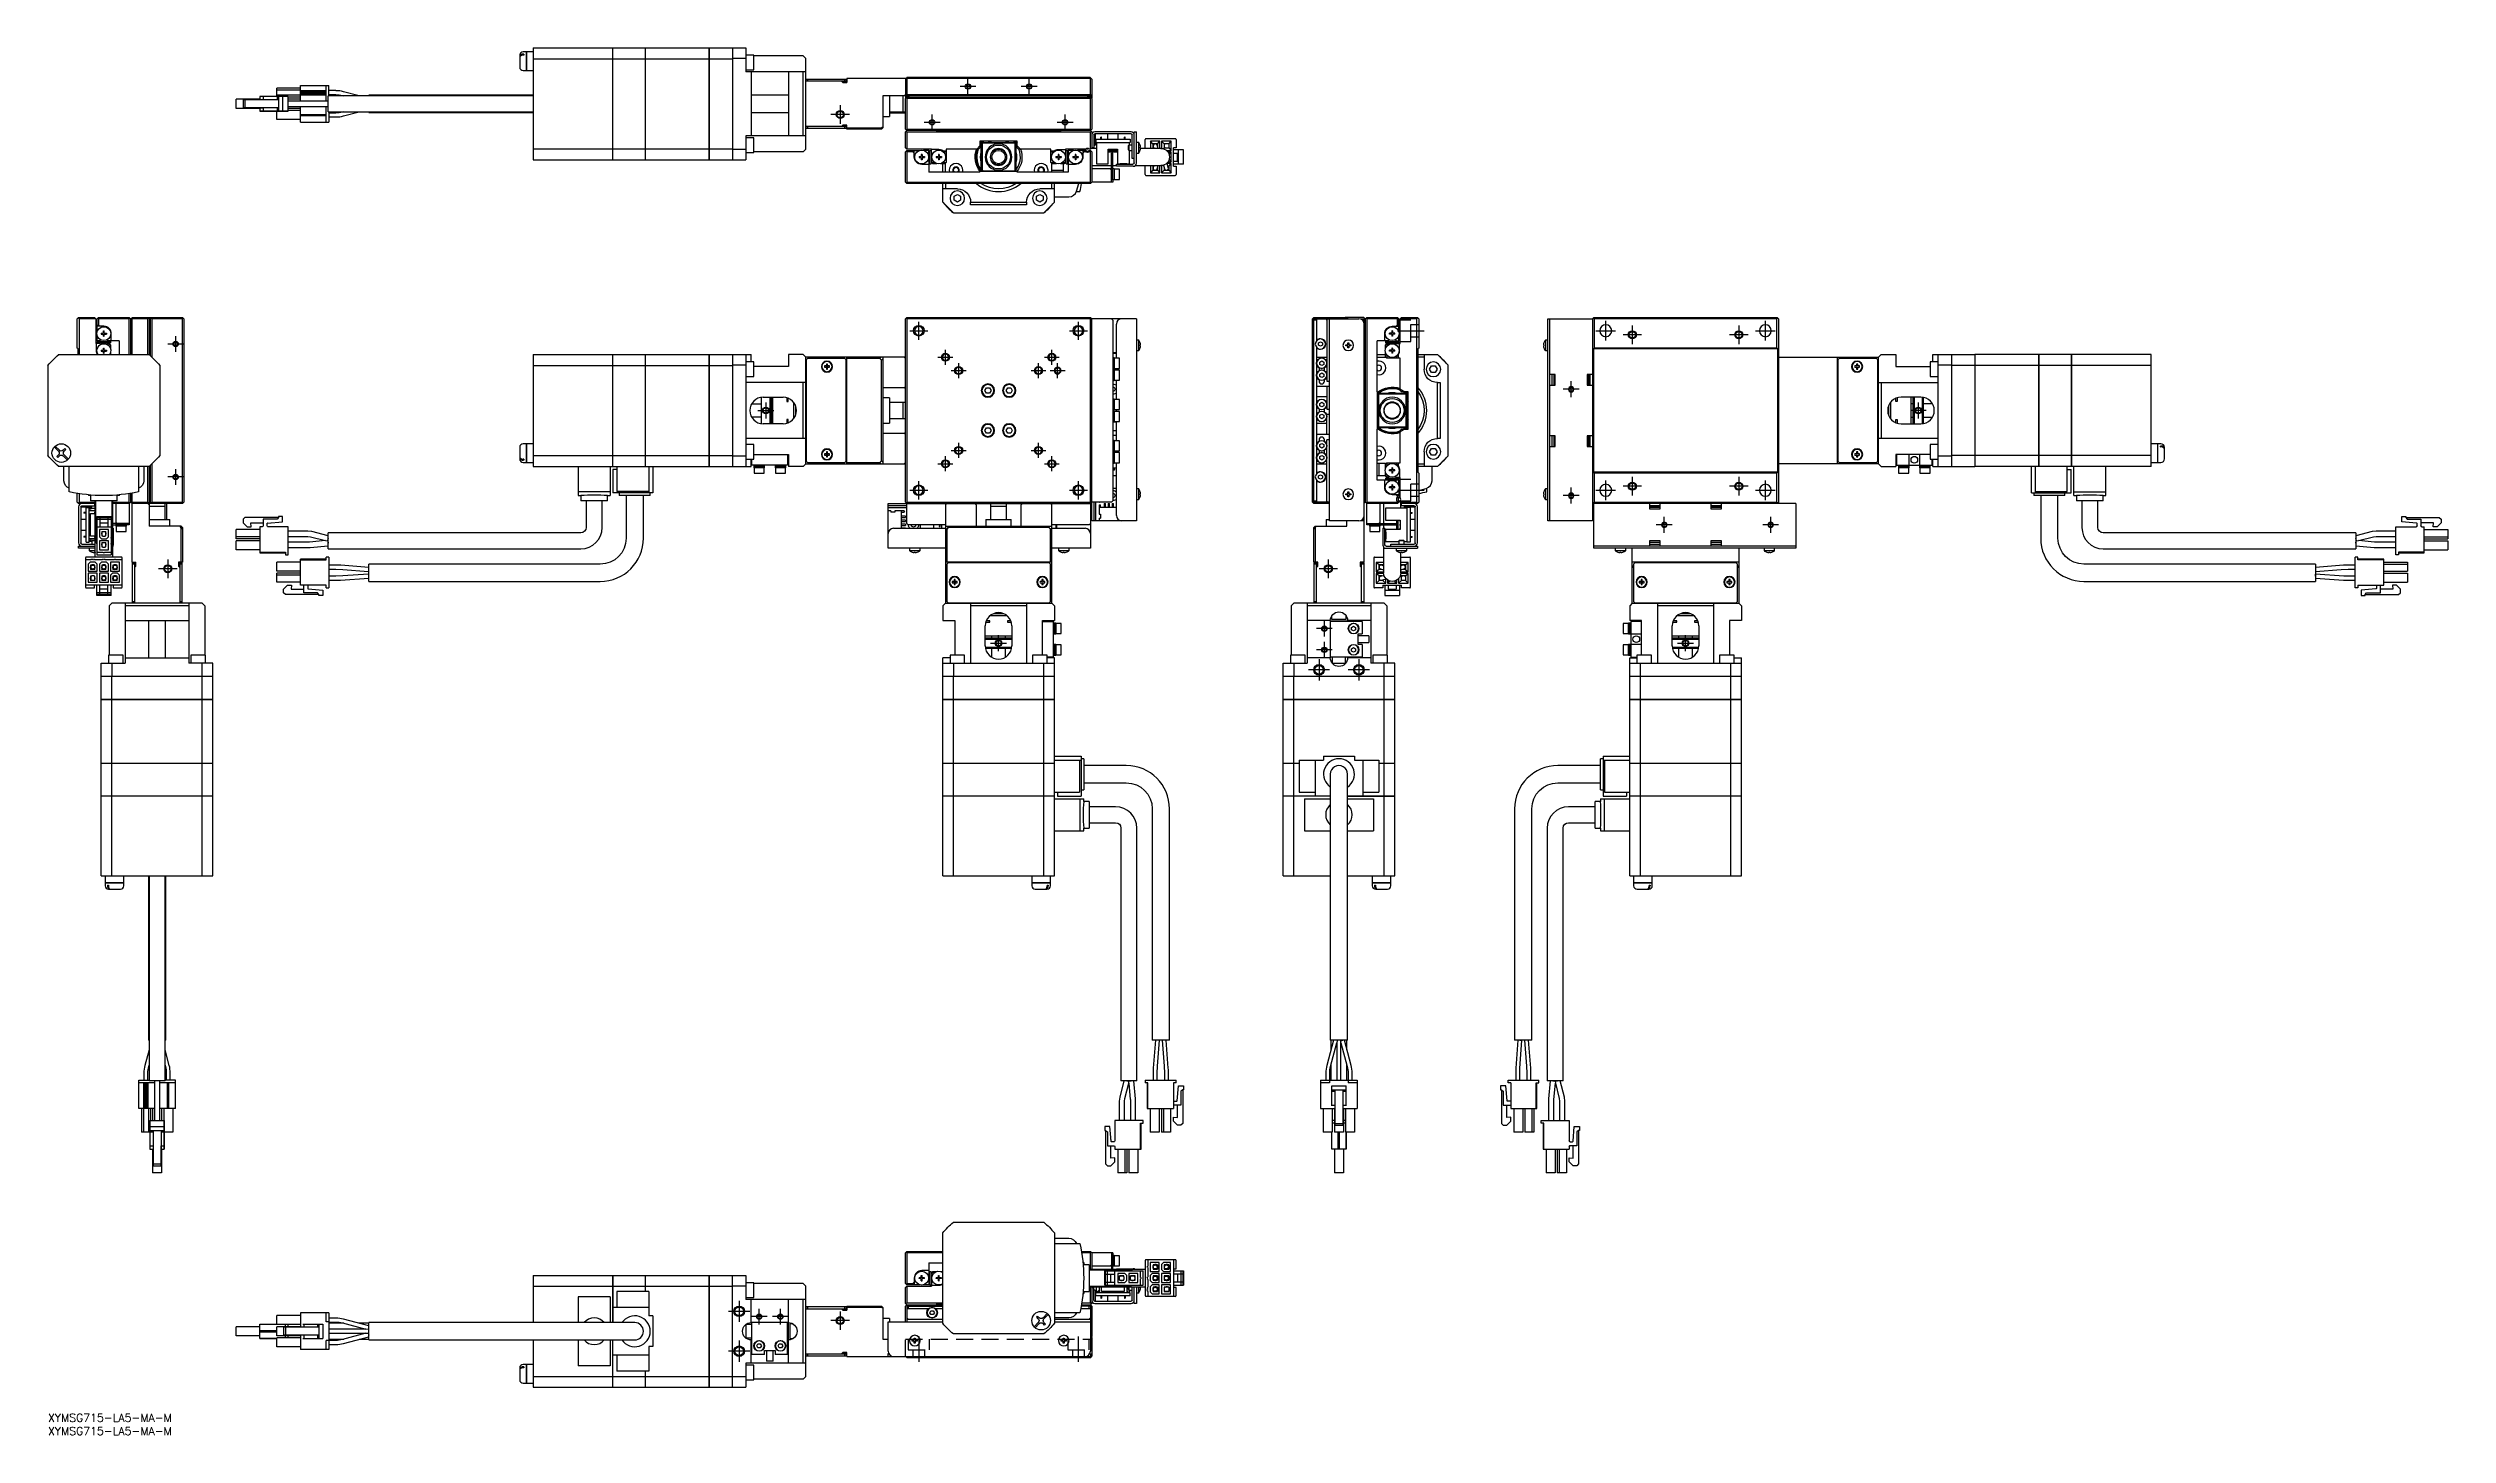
# Model space of a CAD drawing. Extents: x 0 to 902, y -8 to 514.
import ezdxf

# ---------------------------------------------------------------- set-up
doc = ezdxf.new("R2010")
doc.units = 0
doc.header["$LTSCALE"] = 0.5
doc.linetypes.add('CENTER', pattern=[50.8, 31.75, -6.35, 6.35, -6.35])
doc.linetypes.add('DASHED', pattern=[19.05, 12.7, -6.35])
for name, color, linetype in [('MSM_CENTER', 1, 'CENTER'), ('MSM_CONTINUOUS', 7, 'CONTINUOUS'), ('MSM_DASHED', 4, 'DASHED'), ('MSM_NARROW', 5, 'CONTINUOUS'), ('MSM_PART_NUMBER', 7, 'CONTINUOUS')]:
    doc.layers.add(name, color=color, linetype=linetype)
doc.styles.get("Standard").update_dxf_attribs({"font": 'txt.shx', "height": 1, "bigfont": 'bigfont.shx'})

msp = doc.modelspace()

# ---------------------------------------------------------------- texts
at = {"layer": 'MSM_PART_NUMBER'}
for p in [(0, -3), (0, -8)]:
    msp.add_text('XYMSG715-LA5-MA-M', height=3, dxfattribs=at).set_placement(p)

# ---------------------------------------------------------------- linework, layer by layer
at = {"layer": 'MSM_CENTER'}
for p, q in [((348.81, 499.02), (342.81, 499.02)), ((345.81, 496.02), (345.81, 502.02)), ((371.81, 499.02), (365.81, 499.02)), ((368.81, 496.02), (368.81, 502.02)), ((301.31, 488.52), (294.31, 488.52)), ((297.81, 492.02), (297.81, 485.02)), ((332.31, 482.52), (332.31, 488.52)), ((382.31, 482.52), (382.31, 488.52)), ((335.31, 485.52), (329.31, 485.52)), ((385.31, 485.52), (379.31, 485.52)), ((323.91, 407.21), (330.71, 407.21)), ((327.31, 403.81), (327.31, 410.61)), ((383.91, 407.21), (390.71, 407.21)), ((387.31, 403.81), (387.31, 410.61)), ((507.26, 407.21), (517.26, 407.21)), ((581.83, 407.21), (589.23, 407.21)), ((585.53, 403.51), (585.53, 410.91)), ((595.53, 409.21), (595.53, 402.21)), ((635.53, 409.21), (635.53, 402.21)), ((641.83, 407.21), (649.23, 407.21)), ((645.53, 403.51), (645.53, 410.91)), ((51, 402.21), (45, 402.21)), ((48, 399.21), (48, 405.21)), ((334.51, 397.21), (340.11, 397.21)), ((337.31, 394.41), (337.31, 400.01)), ((374.51, 397.21), (380.11, 397.21)), ((377.31, 394.41), (377.31, 400.01)), ((599.03, 405.71), (592.03, 405.71)), ((639.03, 405.71), (632.03, 405.71)), ((339.51, 392.21), (345.11, 392.21)), ((342.31, 389.41), (342.31, 395.01)), ((369.51, 392.21), (375.11, 392.21)), ((372.31, 389.41), (372.31, 395.01)), ((376.71, 392.21), (382.31, 392.21)), ((379.51, 389.41), (379.51, 395.01)), ((572.53, 382.21), (572.53, 388.21)), ((269.81, 380.21), (269.81, 374.21)), ((575.53, 385.21), (569.53, 385.21)), ((703.03, 380.21), (703.03, 374.21)), ((266.81, 377.21), (272.81, 377.21)), ((706.03, 377.21), (700.03, 377.21)), ((339.51, 362.21), (345.11, 362.21)), ((342.31, 359.41), (342.31, 365.01)), ((369.51, 362.21), (375.11, 362.21)), ((372.31, 359.41), (372.31, 365.01)), ((51, 352.21), (45, 352.21)), ((48, 349.21), (48, 355.21)), ((334.51, 357.21), (340.11, 357.21)), ((337.31, 354.41), (337.31, 360.01)), ((374.51, 357.21), (380.11, 357.21)), ((377.31, 354.41), (377.31, 360.01)), ((595.53, 352.21), (595.53, 345.21)), ((635.53, 352.21), (635.53, 345.21)), ((323.91, 347.21), (330.71, 347.21)), ((327.31, 343.81), (327.31, 350.61)), ((383.91, 347.21), (390.71, 347.21)), ((387.31, 343.81), (387.31, 350.61)), ((507.26, 347.21), (517.26, 347.21)), ((575.53, 345.21), (569.53, 345.21)), ((572.53, 342.21), (572.53, 348.21)), ((581.83, 347.21), (589.23, 347.21)), ((585.53, 343.51), (585.53, 350.91)), ((599.03, 348.71), (592.03, 348.71)), ((639.03, 348.71), (632.03, 348.71)), ((641.83, 347.21), (649.23, 347.21)), ((645.53, 343.51), (645.53, 350.91)), ((610.53, 334.21), (604.53, 334.21)), ((607.53, 331.21), (607.53, 337.21)), ((650.53, 334.21), (644.53, 334.21)), ((647.53, 331.21), (647.53, 337.21)), ((48.5, 317.71), (41.5, 317.71)), ((45, 321.21), (45, 314.21)), ((484.76, 317.71), (477.76, 317.71)), ((481.26, 321.21), (481.26, 314.21)), ((479.76, 292.21), (479.76, 298.21)), ((354.31, 289.72), (360.31, 289.72)), ((357.31, 286.72), (357.31, 292.72)), ((482.76, 295.21), (476.76, 295.21)), ((479.76, 284.21), (479.76, 290.21)), ((612.53, 289.72), (618.53, 289.72)), ((615.53, 286.72), (615.53, 292.72)), ((481.76, 279.71), (473.76, 279.71)), ((482.76, 287.21), (476.76, 287.21)), ((477.76, 283.71), (477.76, 275.71)), ((496.76, 279.71), (488.76, 279.71)), ((492.76, 283.71), (492.76, 275.71)), ((263.81, 38.5), (255.81, 38.5)), ((259.81, 42.5), (259.81, 34.5)), ((270.31, 36.5), (264.31, 36.5)), ((267.31, 33.5), (267.31, 39.5)), ((278.31, 36.5), (272.31, 36.5)), ((275.31, 33.5), (275.31, 39.5)), ((297.81, 38.5), (297.81, 31.5)), ((259.81, 27.5), (259.81, 19.5)), ((301.31, 35), (294.31, 35)), ((327.31, 29), (327.31, 19.5)), ((387.31, 19.5), (387.31, 29)), ((263.81, 23.5), (255.81, 23.5))]:
    msp.add_line(p, q, dxfattribs=at)
at = {"layer": 'MSM_CONTINUOUS'}
for p, q in [((177.31, 510.72), (177.31, 506.32)), ((179.76, 512.02), (178.61, 512.02)), ((178.81, 511.16), (178.61, 511.16)), ((178.81, 510.81), (178.61, 510.81)), ((178.81, 511.16), (178.81, 510.81)), ((179.76, 512.02), (179.76, 505.02)), ((179.81, 511.97), (179.76, 511.97)), ((179.81, 512.02), (179.81, 505.02)), ((182.31, 512.02), (179.81, 512.02)), ((182.31, 513.52), (182.31, 471.52)), ((182.31, 513.52), (212.26, 513.52)), ((182.31, 509.49), (212.26, 509.49)), ((212.26, 471.52), (212.26, 513.52)), ((212.26, 513.47), (212.31, 513.47)), ((212.26, 509.23), (212.31, 509.23)), ((212.31, 471.52), (212.31, 513.52)), ((212.31, 513.52), (224.56, 513.52)), ((212.31, 509.49), (224.56, 509.49)), ((224.56, 471.52), (224.56, 513.52)), ((224.56, 513.47), (224.61, 513.47)), ((224.56, 509.23), (224.61, 509.23)), ((224.61, 471.52), (224.61, 513.52)), ((224.61, 513.52), (248.56, 513.52)), ((224.61, 509.49), (248.56, 509.49)), ((248.56, 471.52), (248.56, 513.52)), ((248.56, 513.47), (248.61, 513.47)), ((248.56, 509.23), (248.61, 509.23)), ((248.61, 471.52), (248.61, 513.52)), ((248.61, 513.52), (262.31, 513.52)), ((248.61, 509.49), (257.31, 509.49)), ((257.31, 513.52), (257.31, 471.52)), ((262.31, 509.52), (257.31, 509.52)), ((262.31, 513.52), (262.31, 504.52)), ((265.31, 510.77), (262.31, 510.77)), ((262.31, 505.27), (265.31, 505.27)), ((265.31, 505.27), (265.31, 510.77)), ((283.81, 510.52), (265.31, 510.52)), ((284.81, 509.52), (283.81, 510.52)), ((284.81, 475.52), (284.81, 509.52)), ((85.96, 495.22), (85.96, 498.42)), ((94.86, 498.42), (85.96, 498.42)), ((94.86, 497.67), (85.96, 497.67)), ((94.86, 493.52), (94.86, 499.42)), ((94.86, 499.42), (105.56, 499.42)), ((94.86, 497.52), (104.56, 497.52)), ((94.86, 497.02), (104.56, 497.02)), ((94.86, 496.97), (104.56, 496.97)), ((94.86, 496.47), (104.56, 496.47)), ((94.86, 496.42), (104.56, 496.42)), ((104.56, 493.52), (104.56, 499.42)), ((105.56, 495.52), (105.56, 499.42)), ((108.19, 497.47), (105.56, 497.47)), ((116.93, 495.52), (111.08, 497.09)), ((178.61, 505.02), (179.76, 505.02)), ((179.76, 505.07), (179.81, 505.07)), ((179.81, 505.02), (182.31, 505.02)), ((284.81, 504.52), (262.31, 504.52)), ((264.31, 504.52), (264.31, 480.52)), ((278.31, 504.52), (278.31, 480.52)), ((283.81, 480.52), (283.81, 504.52)), ((300.01, 501.02), (284.81, 501.02)), ((285.01, 501.02), (285.01, 501.82)), ((285.01, 501.82), (300.01, 501.82)), ((285.51, 501.82), (285.51, 501.02)), ((298.81, 500.52), (298.31, 501.02)), ((300.31, 500.77), (298.56, 500.77)), ((298.81, 500.52), (300.31, 500.52)), ((299.51, 501.02), (299.51, 501.82)), ((300.01, 501.82), (300.01, 501.02)), ((300.31, 502.02), (300.31, 500.52)), ((322.51, 502.02), (300.31, 502.02)), ((322.66, 502.17), (322.31, 501.82)), ((322.31, 502.02), (322.31, 494.82)), ((323.01, 502.52), (322.66, 502.17)), ((322.81, 502.02), (322.66, 502.17)), ((322.81, 502.02), (322.81, 496.02)), ((391.81, 502.02), (322.81, 502.02)), ((323.01, 502.52), (391.61, 502.52)), ((392.31, 501.82), (391.61, 502.52)), ((391.96, 502.17), (391.81, 502.02)), ((391.81, 496.02), (391.81, 502.02)), ((392.31, 501.82), (392.31, 494.82)), ((79.61, 494.22), (70.71, 494.22)), ((70.71, 490.82), (70.71, 494.22)), ((79.61, 490.82), (70.71, 490.82)), ((79.61, 490.82), (70.71, 490.82)), ((79.61, 490.82), (70.71, 490.82)), ((74.01, 494.02), (73.31, 494.02)), ((73.31, 494.02), (73.31, 491.02)), ((74.01, 491.02), (73.31, 491.02)), ((73.31, 491.02), (74.81, 491.02)), ((74.01, 494.02), (74.01, 491.02)), ((86.61, 494.02), (74.01, 494.02)), ((86.61, 491.02), (74.01, 491.02)), ((74.81, 491.02), (76.31, 491.02)), ((76.18, 491.02), (80.86, 491.02)), ((76.31, 491.02), (76.18, 491.02)), ((79.61, 495.22), (79.61, 494.02)), ((80.56, 495.22), (79.61, 495.22)), ((79.61, 491.02), (79.61, 489.82)), ((80.56, 489.82), (79.61, 489.82)), ((79.61, 489.82), (89.31, 489.82)), ((80.86, 495.22), (80.56, 495.22)), ((80.56, 491.02), (80.86, 491.02)), ((80.86, 489.82), (80.56, 489.82)), ((80.86, 495.22), (80.86, 494.02)), ((86.11, 495.22), (80.86, 495.22)), ((86.11, 491.02), (80.86, 491.02)), ((80.86, 491.02), (80.86, 489.82)), ((86.11, 489.82), (80.86, 489.82)), ((82.36, 489.82), (82.54, 489.82)), ((82.66, 489.82), (82.36, 489.82)), ((82.54, 489.82), (88.11, 489.82)), ((90.31, 489.82), (82.66, 489.82)), ((94.86, 495.77), (85.96, 495.77)), ((85.96, 486.62), (85.96, 489.82)), ((86.11, 495.22), (86.11, 494.02)), ((86.61, 495.22), (86.11, 495.22)), ((86.61, 491.02), (86.11, 491.02)), ((86.11, 491.02), (86.11, 489.82)), ((86.61, 489.82), (86.11, 489.82)), ((88.11, 495.22), (86.61, 495.22)), ((86.61, 495.22), (86.61, 489.82)), ((88.11, 489.82), (86.61, 489.82)), ((88.11, 495.22), (88.11, 489.82)), ((90.31, 495.22), (88.11, 495.22)), ((89.31, 489.82), (90.31, 489.82)), ((90.31, 489.82), (90.31, 495.22)), ((94.86, 495.02), (90.31, 495.02)), ((94.86, 494.22), (90.31, 494.22)), ((97.67, 493.52), (90.31, 493.52)), ((90.31, 491.52), (97.67, 491.52)), ((90.31, 491.52), (98.22, 491.52)), ((94.86, 490.82), (90.31, 490.82)), ((94.86, 490.02), (90.31, 490.02)), ((94.86, 495.92), (104.56, 495.92)), ((94.86, 485.62), (94.86, 491.52)), ((94.86, 488.57), (104.56, 488.57)), ((94.86, 488.07), (104.56, 488.07)), ((98.93, 493.52), (97.67, 493.52)), ((97.67, 491.52), (98.93, 491.52)), ((98.22, 491.52), (98.41, 491.52)), ((98.41, 491.52), (105.31, 491.52)), ((105.31, 493.52), (98.93, 493.52)), ((98.93, 491.52), (105.31, 491.52)), ((104.56, 485.62), (104.56, 491.52)), ((105.31, 489.52), (105.31, 495.52)), ((182.31, 495.52), (105.31, 495.52)), ((105.31, 489.52), (182.31, 489.52)), ((105.56, 495.97), (108.19, 495.97)), ((105.56, 489.52), (105.56, 485.62)), ((108.19, 489.07), (105.56, 489.07)), ((105.56, 487.57), (108.19, 487.57)), ((111.14, 489.52), (110.68, 489.39)), ((110.69, 495.64), (111.14, 495.52)), ((111.07, 487.95), (116.93, 489.52)), ((120.56, 495.52), (120.56, 495.77)), ((182.31, 495.77), (120.56, 495.77)), ((120.56, 489.27), (120.56, 489.52)), ((120.56, 489.27), (182.31, 489.27)), ((278.31, 495.73), (264.31, 495.73)), ((264.31, 489.31), (278.31, 489.31)), ((392.31, 495.52), (313.81, 495.52)), ((313.81, 495.52), (313.81, 483.52)), ((313.81, 487.77), (316.31, 487.77)), ((316.31, 495.52), (316.31, 487.77)), ((316.31, 489.52), (322.31, 489.52)), ((322.31, 489.02), (316.31, 489.02)), ((321.31, 495.52), (321.31, 489.52)), ((322.31, 496.02), (321.81, 495.52)), ((322.31, 495.52), (322.81, 496.02)), ((322.31, 495.32), (323.71, 495.32)), ((322.41, 494.72), (322.31, 494.82)), ((322.56, 494.77), (322.31, 494.52)), ((322.31, 483.02), (322.31, 494.52)), ((322.41, 494.62), (322.41, 494.82)), ((322.81, 495.02), (322.56, 494.77)), ((322.81, 494.52), (322.56, 494.77)), ((323.41, 495.12), (322.71, 495.12)), ((322.81, 496.02), (391.81, 496.02)), ((322.81, 495.02), (391.81, 495.02)), ((391.81, 494.52), (322.81, 494.52)), ((322.81, 494.52), (322.81, 483.02)), ((323.71, 495.02), (323.71, 495.32)), ((392.31, 495.32), (390.91, 495.32)), ((390.91, 495.02), (390.91, 495.32)), ((391.91, 495.12), (391.21, 495.12)), ((391.81, 496.02), (392.31, 495.52)), ((392.31, 494.52), (391.81, 495.02)), ((392.06, 494.77), (391.81, 494.52)), ((391.81, 483.02), (391.81, 494.52)), ((392.31, 494.82), (392.21, 494.72)), ((392.21, 494.82), (392.21, 494.62)), ((392.31, 494.52), (392.31, 483.02)), ((94.86, 486.62), (85.96, 486.62)), ((94.86, 485.62), (105.56, 485.62)), ((284.81, 480.52), (262.31, 480.52)), ((262.31, 480.52), (262.31, 471.52)), ((265.31, 479.77), (262.31, 479.77)), ((265.31, 474.27), (265.31, 479.77)), ((300.01, 484.02), (284.81, 484.02)), ((285.01, 483.22), (285.01, 484.02)), ((300.01, 483.22), (285.01, 483.22)), ((285.51, 484.02), (285.51, 483.22)), ((298.31, 484.02), (298.81, 484.52)), ((300.31, 484.52), (298.81, 484.52)), ((299.51, 483.22), (299.51, 484.02)), ((300.01, 484.02), (300.01, 483.22)), ((300.31, 483.02), (300.31, 484.52)), ((300.31, 483.52), (313.2, 483.52)), ((313.31, 483.02), (300.31, 483.02)), ((312.7, 483.02), (313.2, 483.52)), ((313.2, 483.52), (313.81, 483.82)), ((313.81, 483.52), (313.31, 483.02)), ((322.31, 483.02), (322.56, 482.77)), ((322.81, 482.52), (322.31, 482.02)), ((322.31, 476.02), (322.31, 482.02)), ((322.81, 481.82), (322.46, 482.17)), ((322.56, 482.77), (322.81, 483.02)), ((322.56, 482.77), (322.81, 482.52)), ((322.81, 483.02), (391.81, 483.02)), ((391.81, 482.52), (322.81, 482.52)), ((322.81, 481.82), (322.81, 475.52)), ((391.81, 481.82), (322.81, 481.82)), ((333.81, 482.52), (334.16, 482.17)), ((334.16, 482.17), (380.46, 482.17)), ((336.31, 482.17), (336.31, 482.52)), ((337.31, 482.52), (337.31, 482.17)), ((364.31, 478.52), (350.31, 478.52)), ((350.31, 478.52), (350.31, 476.02)), ((364.31, 476.02), (364.31, 478.52)), ((377.31, 482.17), (377.31, 482.52)), ((378.31, 482.52), (378.31, 482.17)), ((380.46, 482.17), (380.81, 482.52)), ((391.81, 483.02), (392.06, 482.77)), ((391.81, 482.52), (392.31, 483.02)), ((392.31, 482.02), (391.81, 482.52)), ((392.16, 482.17), (391.81, 481.82)), ((391.81, 475.52), (391.81, 481.82)), ((392.31, 482.02), (392.31, 476.02)), ((393.11, 480.82), (393.11, 476.02)), ((393.61, 481.02), (393.16, 481.02)), ((407.11, 482.02), (393.51, 482.02)), ((407.11, 481.22), (393.51, 481.22)), ((393.61, 481.02), (393.61, 477.02)), ((393.81, 479.22), (393.81, 478.02)), ((393.81, 479.22), (406.81, 479.22)), ((395.94, 480.02), (395.69, 480.02)), ((395.69, 479.22), (395.69, 480.02)), ((395.94, 479.22), (395.94, 480.02)), ((398.31, 481.22), (398.31, 479.22)), ((402.31, 479.22), (402.31, 481.22)), ((404.69, 479.22), (404.69, 480.02)), ((404.94, 480.02), (404.69, 480.02)), ((404.94, 479.22), (404.94, 480.02)), ((406.81, 479.22), (406.81, 478.02)), ((407.51, 472.02), (407.51, 480.82)), ((408.31, 470.32), (408.31, 482.02)), ((408.31, 482.02), (409.11, 482.02)), ((409.11, 470.22), (409.11, 482.02)), ((412.41, 475.77), (412.41, 479.12)), ((423.71, 479.42), (412.71, 479.42)), ((417.96, 478.52), (414.41, 478.52)), ((414.41, 478.52), (414.41, 475.77)), ((415.31, 477.47), (414.41, 478.52)), ((417.06, 477.47), (417.96, 478.52)), ((417.96, 475.77), (417.96, 478.52)), ((418.56, 478.52), (418.56, 475.76)), ((422.21, 478.52), (418.56, 478.52)), ((419.51, 477.47), (418.56, 478.52)), ((421.26, 477.47), (422.21, 478.52)), ((422.21, 474.92), (422.21, 478.52)), ((424.01, 479.12), (424.01, 476.02)), ((182.31, 475.55), (212.26, 475.55)), ((182.31, 471.52), (212.26, 471.52)), ((212.26, 475.8), (212.31, 475.8)), ((212.26, 471.57), (212.31, 471.57)), ((212.31, 475.55), (224.56, 475.55)), ((212.31, 471.52), (224.56, 471.52)), ((224.56, 475.8), (224.61, 475.8)), ((224.56, 471.57), (224.61, 471.57)), ((224.61, 475.55), (248.56, 475.55)), ((224.61, 471.52), (248.56, 471.52)), ((248.56, 475.8), (248.61, 475.8)), ((248.56, 471.57), (248.61, 471.57)), ((248.61, 475.55), (257.31, 475.55)), ((248.61, 471.52), (262.31, 471.52)), ((257.31, 475.52), (262.31, 475.52)), ((262.31, 474.27), (265.31, 474.27)), ((283.81, 474.52), (265.31, 474.52)), ((283.81, 474.52), (284.81, 475.52)), ((322.31, 476.02), (322.81, 475.52)), ((322.56, 474.77), (322.31, 474.52)), ((322.31, 463.02), (322.31, 474.52)), ((322.56, 474.77), (322.81, 475.02)), ((322.81, 474.52), (322.56, 474.77)), ((332.11, 475.52), (322.81, 475.52)), ((322.81, 475.02), (327.7, 475.02)), ((322.81, 474.52), (322.81, 463.02)), ((325.11, 474.52), (322.81, 474.52)), ((325.61, 474.87), (325.11, 474.52)), ((325.11, 474.52), (325.61, 474.02)), ((325.61, 472.52), (325.61, 475.02)), ((327.41, 472.66), (328.21, 472.66)), ((327.41, 472.66), (327.41, 472.37)), ((327.41, 472.37), (328.21, 472.37)), ((327.94, 472.66), (327.94, 472.37)), ((328.56, 473.52), (328.27, 473.52)), ((328.27, 473.52), (328.27, 472.72)), ((328.27, 472.99), (328.56, 472.99)), ((328.27, 472.31), (328.27, 471.52)), ((328.27, 472.05), (328.56, 472.05)), ((328.56, 471.52), (328.27, 471.52)), ((331.11, 469.72), (328.41, 469.72)), ((328.56, 473.52), (328.56, 472.72)), ((328.56, 472.31), (328.56, 471.52)), ((328.62, 472.66), (329.41, 472.66)), ((328.62, 472.37), (329.41, 472.37)), ((328.88, 472.37), (328.88, 472.66)), ((331.11, 475.02), (329.13, 475.02)), ((329.41, 472.66), (329.41, 472.37)), ((331.11, 474.07), (330.85, 473.92)), ((330.85, 471.12), (331.11, 470.97)), ((331.11, 474.07), (331.11, 475.02)), ((331.11, 470.97), (331.11, 466.82)), ((331.31, 470.02), (331.31, 475.02)), ((331.31, 475.02), (331.91, 475.02)), ((331.31, 470.02), (331.91, 470.02)), ((331.91, 470.02), (331.91, 475.02)), ((332.11, 474.07), (332.11, 475.52)), ((334.81, 475.32), (332.11, 475.32)), ((332.11, 474.07), (332.33, 473.94)), ((332.11, 470.97), (332.33, 471.1)), ((332.11, 470.52), (332.11, 470.97)), ((332.11, 470.52), (333.15, 470.52)), ((332.11, 470.52), (332.61, 470.02)), ((334.1, 470.02), (332.61, 470.02)), ((333.81, 472.66), (334.61, 472.66)), ((333.81, 472.66), (333.81, 472.37)), ((333.81, 472.37), (334.61, 472.37)), ((334.34, 472.66), (334.34, 472.37)), ((334.96, 473.52), (334.67, 473.52)), ((334.67, 473.52), (334.67, 472.72)), ((334.67, 472.99), (334.96, 472.99)), ((334.67, 472.31), (334.67, 471.52)), ((334.67, 472.05), (334.96, 472.05)), ((334.96, 471.52), (334.67, 471.52)), ((334.96, 473.52), (334.96, 472.72)), ((334.96, 472.31), (334.96, 471.52)), ((335.02, 472.66), (335.81, 472.66)), ((335.02, 472.37), (335.81, 472.37)), ((335.28, 472.37), (335.28, 472.66)), ((337.11, 470.02), (335.53, 470.02)), ((335.81, 472.66), (335.81, 472.37)), ((336.31, 466.82), (336.31, 470.02)), ((336.41, 474.82), (337.61, 474.82)), ((336.47, 470.52), (337.61, 470.52)), ((337.61, 474.32), (336.96, 474.32)), ((337.11, 470.02), (337.61, 470.52)), ((337.31, 466.82), (337.31, 470.22)), ((349.81, 475.52), (337.61, 475.52)), ((337.61, 475.52), (337.61, 470.52)), ((349.1, 475.52), (350.31, 476.72)), ((350.31, 476.02), (349.81, 475.52)), ((350.81, 477.22), (351.11, 477.52)), ((350.81, 467.82), (350.81, 477.22)), ((351.31, 477.72), (351.11, 477.52)), ((351.11, 477.52), (351.11, 467.52)), ((351.31, 477.72), (351.61, 478.02)), ((363.31, 477.72), (351.31, 477.72)), ((351.61, 478.02), (363.01, 478.02)), ((354.15, 469.32), (354.34, 469.32)), ((354.56, 469.09), (354.34, 469.32)), ((354.45, 473.83), (354.51, 473.89)), ((354.51, 471.14), (354.45, 471.21)), ((354.51, 473.96), (354.51, 473.89)), ((354.51, 471.14), (354.51, 471.07)), ((356.25, 475.48), (356.25, 475.48)), ((356.25, 469.55), (356.25, 469.55)), ((360.29, 469.32), (360.06, 469.09)), ((360.29, 469.32), (360.48, 469.32)), ((363.01, 478.02), (363.81, 477.22)), ((363.51, 467.52), (363.51, 477.52)), ((363.81, 477.22), (363.81, 467.82)), ((364.31, 476.72), (365.52, 475.52)), ((364.81, 475.52), (364.31, 476.02)), ((377.01, 475.52), (364.81, 475.52)), ((377.01, 470.52), (377.01, 475.52)), ((377.01, 474.82), (378.21, 474.82)), ((377.67, 474.32), (377.01, 474.32)), ((377.01, 470.52), (378.15, 470.52)), ((377.01, 470.52), (377.51, 470.02)), ((379.1, 470.02), (377.26, 470.02)), ((377.26, 470.02), (377.26, 466.82)), ((377.31, 470.02), (377.31, 470.22)), ((378.81, 472.66), (379.61, 472.66)), ((378.81, 472.66), (378.81, 472.37)), ((378.81, 472.37), (379.61, 472.37)), ((379.34, 472.66), (379.34, 472.37)), ((379.96, 473.52), (379.67, 473.52)), ((379.67, 473.52), (379.67, 472.72)), ((379.67, 472.99), (379.96, 472.99)), ((379.67, 472.31), (379.67, 471.52)), ((379.67, 472.05), (379.96, 472.05)), ((379.96, 471.52), (379.67, 471.52)), ((379.81, 475.32), (382.51, 475.32)), ((379.96, 473.52), (379.96, 472.72)), ((379.96, 472.31), (379.96, 471.52)), ((380.02, 472.66), (380.81, 472.66)), ((380.02, 472.37), (380.81, 472.37)), ((380.28, 472.37), (380.28, 472.66)), ((382.01, 470.02), (380.53, 470.02)), ((380.81, 472.66), (380.81, 472.37)), ((381.47, 470.52), (382.51, 470.52)), ((381.76, 466.82), (381.76, 470.02)), ((382.01, 470.02), (382.51, 470.52)), ((382.51, 474.07), (382.29, 473.94)), ((382.51, 470.97), (382.29, 471.1)), ((390.81, 475.52), (382.51, 475.52)), ((382.51, 475.52), (382.51, 474.07)), ((382.51, 470.97), (382.51, 470.52)), ((382.71, 470.02), (382.71, 475.02)), ((382.71, 475.02), (383.31, 475.02)), ((382.71, 470.02), (383.31, 470.02)), ((383.31, 470.02), (383.31, 475.02)), ((383.51, 475.02), (383.51, 474.07)), ((385.5, 475.02), (383.51, 475.02)), ((383.51, 474.07), (383.77, 473.92)), ((383.77, 471.12), (383.51, 470.97)), ((383.51, 470.97), (383.51, 466.82)), ((386.21, 469.72), (383.51, 469.72)), ((385.21, 472.66), (386.01, 472.66)), ((385.21, 472.66), (385.21, 472.37)), ((385.21, 472.37), (386.01, 472.37)), ((385.74, 472.66), (385.74, 472.37)), ((386.36, 473.52), (386.07, 473.52)), ((386.07, 473.52), (386.07, 472.72)), ((386.07, 472.99), (386.36, 472.99)), ((386.07, 472.31), (386.07, 471.52)), ((386.07, 472.05), (386.36, 472.05)), ((386.36, 471.52), (386.07, 471.52)), ((386.36, 473.52), (386.36, 472.72)), ((386.36, 472.31), (386.36, 471.52)), ((386.42, 472.66), (387.21, 472.66)), ((386.42, 472.37), (387.21, 472.37)), ((386.68, 472.37), (386.68, 472.66)), ((390.05, 475.02), (386.93, 475.02)), ((387.21, 472.66), (387.21, 472.37)), ((388.31, 475.02), (388.31, 475.52)), ((389.01, 475.02), (389.01, 472.52)), ((389.51, 474.52), (389.01, 474.87)), ((389.01, 474.02), (389.51, 474.52)), ((389.31, 475.52), (389.31, 475.02)), ((389.88, 474.52), (389.51, 474.52)), ((389.88, 474.52), (390.05, 475.02)), ((390.81, 475.52), (390.81, 475.76)), ((391.81, 475.52), (391.37, 475.52)), ((391.54, 474.52), (391.37, 475.02)), ((391.37, 475.02), (391.81, 475.02)), ((391.81, 474.52), (391.54, 474.52)), ((391.81, 475.52), (392.31, 476.02)), ((392.31, 474.52), (391.81, 475.02)), ((392.06, 474.77), (391.81, 474.52)), ((391.81, 463.02), (391.81, 474.52)), ((394.06, 475.77), (392.06, 475.77)), ((393.11, 476.02), (392.31, 476.02)), ((392.31, 474.52), (392.31, 463.02)), ((392.31, 469.27), (399.81, 469.27)), ((393.11, 477.02), (393.61, 477.02)), ((393.81, 478.02), (406.81, 478.02)), ((394.06, 478.02), (394.06, 470.02)), ((394.06, 470.02), (398.56, 470.02)), ((398.56, 475.52), (402.06, 475.52)), ((398.56, 470.02), (398.56, 475.52)), ((402.06, 474.82), (398.56, 474.82)), ((402.06, 474.32), (398.56, 474.32)), ((399.81, 463.02), (399.81, 474.02)), ((399.81, 474.02), (400.31, 474.02)), ((400.31, 464.02), (400.31, 474.02)), ((400.31, 469.27), (401.61, 469.27)), ((401.61, 469.02), (401.61, 469.82)), ((401.61, 469.82), (407.81, 469.82)), ((402.06, 475.52), (402.06, 470.02)), ((402.06, 470.02), (403.06, 470.02)), ((403.06, 470.12), (405.56, 470.12)), ((403.06, 470.02), (403.06, 470.12)), ((403.86, 470.12), (403.86, 470.02)), ((403.86, 470.02), (404.76, 470.02)), ((404.24, 470.12), (404.24, 470.02)), ((404.39, 470.12), (404.39, 470.02)), ((404.76, 470.12), (404.76, 470.02)), ((405.56, 470.02), (405.56, 470.12)), ((405.56, 470.02), (406.56, 470.02)), ((406.31, 477.02), (406.11, 476.82)), ((406.11, 475.22), (406.11, 476.82)), ((406.11, 475.22), (406.31, 475.02)), ((406.31, 477.02), (406.31, 475.02)), ((407.51, 477.02), (406.31, 477.02)), ((406.31, 475.02), (407.51, 475.02)), ((406.56, 477.02), (406.56, 478.02)), ((406.56, 470.02), (406.56, 475.02)), ((408.31, 472.02), (407.51, 472.02)), ((408.64, 469.27), (418.31, 469.27)), ((410.01, 478.02), (409.11, 478.02)), ((409.11, 474.02), (410.01, 474.02)), ((410.01, 474.02), (410.01, 478.02)), ((410.57, 476.95), (410.57, 476.97)), ((410.57, 476.22), (410.7, 476.22)), ((410.57, 475.82), (410.57, 476.22)), ((410.7, 475.82), (410.57, 475.82)), ((410.57, 475.07), (410.57, 475.09)), ((418.31, 475.77), (410.65, 475.77)), ((412.41, 465.92), (412.41, 469.27)), ((414.41, 469.27), (414.41, 466.52)), ((415.31, 475.97), (415.14, 475.77)), ((415.31, 469.07), (415.14, 469.27)), ((415.31, 477.47), (415.31, 475.97)), ((417.06, 477.47), (415.31, 477.47)), ((415.31, 477.09), (415.69, 477.47)), ((415.6, 476.05), (415.31, 476.34)), ((415.31, 475.97), (415.63, 475.97)), ((415.47, 476.5), (415.69, 475.77)), ((415.69, 469.27), (415.47, 468.53)), ((417.25, 475.77), (416.91, 476.93)), ((416.91, 468.1), (417.25, 469.27)), ((417.06, 477.47), (417.06, 476.4)), ((417.96, 466.52), (417.96, 469.27)), ((418.56, 469.28), (418.56, 466.52)), ((419.51, 475.97), (419.21, 475.64)), ((419.35, 469.25), (419.21, 469.39)), ((419.3, 469.42), (419.66, 468.11)), ((419.51, 477.47), (419.51, 475.97)), ((421.26, 477.47), (419.51, 477.47)), ((419.51, 477.09), (419.89, 477.47)), ((419.89, 475.97), (419.51, 476.34)), ((419.51, 475.97), (421.26, 475.97)), ((420.5, 474.92), (422.21, 474.92)), ((421.11, 468.52), (420.63, 470.24)), ((422.21, 470.12), (420.66, 470.12)), ((422.21, 474.32), (421.02, 474.32)), ((421.02, 470.72), (422.21, 470.72)), ((421.26, 477.47), (421.26, 475.97)), ((421.26, 475.97), (422.21, 474.92)), ((421.26, 469.07), (422.21, 470.12)), ((421.43, 473.45), (422.21, 474.32)), ((421.43, 471.59), (422.21, 470.72)), ((422.21, 470.72), (422.21, 474.32)), ((422.21, 466.52), (422.21, 470.12)), ((424.01, 476.02), (423.01, 476.02)), ((423.01, 469.02), (423.01, 476.02)), ((426.81, 475.22), (423.01, 475.22)), ((423.01, 474.02), (424.51, 474.02)), ((423.01, 471.02), (424.51, 471.02)), ((426.81, 469.82), (423.01, 469.82)), ((424.51, 471.02), (424.51, 474.02)), ((424.9, 469.82), (424.9, 475.22)), ((426.81, 469.82), (426.81, 475.22)), ((322.81, 462.52), (322.31, 463.02)), ((322.56, 462.77), (322.81, 463.02)), ((322.81, 463.02), (391.81, 463.02)), ((391.81, 462.52), (322.81, 462.52)), ((350.31, 466.82), (331.11, 466.82)), ((336.31, 455.52), (336.31, 462.52)), ((341.81, 460.52), (336.31, 460.52)), ((337.31, 462.52), (337.31, 460.52)), ((350.31, 466.82), (350.31, 467.02)), ((364.31, 467.02), (350.31, 467.02)), ((351.61, 467.02), (350.81, 467.82)), ((351.31, 467.32), (363.31, 467.32)), ((354.56, 469.09), (354.39, 469.09)), ((354.56, 468.95), (354.56, 469.09)), ((360.23, 469.09), (360.06, 469.09)), ((360.06, 469.09), (360.06, 468.95)), ((360.06, 468.95), (360.06, 468.95)), ((363.81, 467.82), (363.01, 467.02)), ((364.31, 466.82), (364.31, 467.02)), ((383.51, 466.82), (364.31, 466.82)), ((378.31, 460.52), (372.81, 460.52)), ((377.26, 467.52), (381.76, 467.52)), ((377.31, 460.52), (377.31, 462.52)), ((378.31, 455.52), (378.31, 462.52)), ((386.61, 459.69), (387.42, 462.52)), ((391.81, 463.02), (392.06, 462.77)), ((392.06, 462.77), (391.81, 462.52)), ((392.06, 462.77), (392.31, 463.02)), ((400.81, 468.02), (392.31, 468.02)), ((400.31, 463.02), (392.31, 463.02)), ((399.31, 468.02), (399.81, 467.52)), ((399.81, 464.02), (400.81, 464.02)), ((400.31, 464.02), (400.31, 463.02)), ((400.81, 468.02), (400.81, 464.02)), ((402.81, 467.92), (400.81, 467.92)), ((400.81, 464.12), (402.81, 464.12)), ((407.91, 469.02), (401.61, 469.02)), ((402.81, 464.12), (402.81, 467.92)), ((412.71, 465.62), (423.71, 465.62)), ((415.31, 467.57), (414.41, 466.52)), ((414.41, 466.52), (417.96, 466.52)), ((415.31, 469.07), (415.31, 467.57)), ((415.63, 469.07), (415.31, 469.07)), ((415.31, 468.69), (415.6, 468.98)), ((415.69, 467.57), (415.31, 467.94)), ((415.31, 467.57), (417.06, 467.57)), ((417.06, 468.63), (417.06, 467.57)), ((417.06, 467.57), (417.96, 466.52)), ((419.51, 467.57), (418.56, 466.52)), ((418.56, 466.52), (422.21, 466.52)), ((419.51, 468.66), (419.51, 467.57)), ((419.89, 467.57), (419.51, 467.94)), ((419.51, 467.57), (421.26, 467.57)), ((420.96, 469.07), (421.26, 469.07)), ((421.26, 469.07), (421.26, 467.57)), ((421.26, 467.57), (422.21, 466.52)), ((423.01, 469.02), (424.01, 469.02)), ((424.01, 469.02), (424.01, 465.92)), ((336.31, 455.52), (340.31, 451.52)), ((340.31, 451.52), (374.31, 451.52)), ((340.56, 457.74), (341.81, 458.46)), ((340.56, 456.29), (340.56, 457.74)), ((341.81, 455.57), (340.56, 456.29)), ((341.81, 458.46), (343.06, 457.74)), ((343.06, 456.29), (341.81, 455.57)), ((343.06, 457.74), (343.06, 456.29)), ((346.81, 455.52), (367.81, 455.52)), ((346.81, 454.52), (346.81, 455.52)), ((367.81, 454.52), (346.81, 454.52)), ((367.81, 455.52), (367.81, 454.52)), ((371.56, 457.74), (372.81, 458.46)), ((371.56, 456.29), (371.56, 457.74)), ((372.81, 455.57), (371.56, 456.29)), ((372.81, 458.46), (374.06, 457.74)), ((374.06, 456.29), (372.81, 455.57)), ((374.06, 457.74), (374.06, 456.29)), ((374.31, 451.52), (378.31, 455.52)), ((378.31, 457.52), (383.73, 457.52)), ((386.56, 459.52), (387.88, 459.52)), ((11, 411.71), (11.35, 412.06)), ((11, 400.71), (11, 411.71)), ((11.5, 412.21), (11.35, 412.06)), ((11.35, 412.06), (11.7, 411.71)), ((11.5, 412.21), (17.5, 412.21)), ((11.7, 411.71), (11.7, 398.21)), ((18, 411.71), (11.7, 411.71)), ((18, 411.71), (17.5, 412.21)), ((18, 411.71), (18, 402.41)), ((18.5, 411.71), (19, 412.21)), ((18.5, 406.83), (18.5, 411.71)), ((21, 408.91), (18.5, 408.91)), ((19, 409.41), (18.65, 408.91)), ((18.75, 411.96), (19, 411.71)), ((19, 412.21), (30.5, 412.21)), ((19, 411.71), (19, 409.41)), ((30.5, 411.71), (19, 411.71)), ((19.5, 408.91), (19, 409.41)), ((20, 406.26), (20.79, 406.26)), ((20, 406.26), (20, 405.97)), ((20, 405.97), (20.79, 405.97)), ((20.53, 405.97), (20.53, 406.26)), ((20.85, 406.32), (20.85, 407.11)), ((20.85, 407.11), (21.14, 407.11)), ((21.14, 406.58), (20.85, 406.58)), ((21.14, 406.32), (21.14, 407.11)), ((21.2, 406.26), (22, 406.26)), ((21.2, 405.97), (22, 405.97)), ((21.47, 405.97), (21.47, 406.26)), ((22, 406.26), (22, 405.97)), ((23.8, 403.41), (23.8, 406.11)), ((31, 411.71), (30.5, 412.21)), ((30.5, 411.71), (30.75, 411.96)), ((30.5, 398.21), (30.5, 411.71)), ((31.35, 411.86), (31, 411.51)), ((31, 411.71), (31, 398.21)), ((31.7, 412.21), (31.35, 411.86)), ((31.35, 411.86), (31.5, 411.71)), ((31.5, 411.71), (31.5, 398.21)), ((37.5, 411.71), (31.5, 411.71)), ((31.7, 412.21), (38.7, 412.21)), ((37.5, 411.71), (38, 412.21)), ((37.5, 398.21), (37.5, 411.71)), ((38, 412.21), (38, 398.21)), ((38.2, 412.21), (38.2, 410.81)), ((38.5, 410.81), (38.2, 410.81)), ((38.4, 411.81), (38.4, 411.11)), ((39, 412.21), (38.5, 411.71)), ((38.5, 397.78), (38.5, 411.71)), ((38.7, 412.21), (38.8, 412.11)), ((38.7, 412.11), (38.9, 412.11)), ((38.75, 411.96), (39, 411.71)), ((39, 412.21), (50.5, 412.21)), ((39, 411.71), (39, 397.34)), ((50.5, 411.71), (39, 411.71)), ((51, 411.71), (50.5, 412.21)), ((50.5, 411.71), (50.75, 411.96)), ((50.5, 342.71), (50.5, 411.71)), ((51, 411.71), (51, 342.71)), ((322.31, 411.71), (322.81, 412.21)), ((322.31, 342.71), (322.31, 411.71)), ((322.81, 411.71), (322.56, 411.96)), ((322.81, 412.21), (391.81, 412.21)), ((391.81, 411.71), (322.81, 411.71)), ((322.81, 411.71), (322.81, 342.71)), ((391.81, 412.21), (392.06, 411.96)), ((392.06, 411.96), (391.81, 411.71)), ((391.81, 342.71), (391.81, 411.71)), ((392.06, 411.96), (392.31, 411.71)), ((409.11, 411.71), (392.31, 411.71)), ((392.31, 335.71), (392.31, 411.71)), ((400.31, 411.21), (399.81, 411.71)), ((400.31, 411.21), (400.31, 343.21)), ((401.61, 396.86), (401.61, 409.71)), ((409.11, 411.71), (409.11, 335.71)), ((475.76, 412.21), (475.26, 411.71)), ((475.26, 342.71), (475.26, 411.71)), ((475.51, 411.96), (475.76, 411.71)), ((475.76, 412.21), (487.26, 412.21)), ((475.76, 411.71), (492.76, 411.71)), ((475.76, 342.71), (475.76, 411.71)), ((476.76, 411.21), (475.76, 411.21)), ((476.76, 411.71), (476.76, 403.54)), ((480.26, 411.71), (480.76, 411.21)), ((480.76, 411.71), (480.76, 388.21)), ((481.76, 335.71), (481.76, 411.71)), ((487.76, 411.71), (487.26, 412.21)), ((487.26, 411.71), (487.51, 411.96)), ((487.36, 412.11), (487.56, 412.11)), ((487.46, 412.11), (487.56, 412.21)), ((494.56, 412.21), (487.56, 412.21)), ((487.86, 411.71), (487.86, 411.81)), ((488.06, 412.21), (488.06, 411.71)), ((488.26, 412.21), (488.76, 411.71)), ((488.26, 411.71), (488.26, 412.21)), ((493.56, 411.71), (494.76, 411.71)), ((495.26, 411.51), (494.56, 412.21)), ((494.76, 411.71), (494.91, 411.86)), ((494.76, 320.21), (494.76, 411.71)), ((495.26, 411.71), (495.76, 412.21)), ((495.26, 342.71), (495.26, 411.71)), ((495.51, 411.96), (495.76, 411.71)), ((495.76, 412.21), (507.26, 412.21)), ((507.26, 411.71), (495.76, 411.71)), ((495.76, 411.71), (495.76, 342.71)), ((502.46, 403.41), (502.46, 406.11)), ((505.05, 406.26), (504.26, 406.26)), ((504.26, 405.97), (504.26, 406.26)), ((505.05, 405.97), (504.26, 405.97)), ((504.79, 406.26), (504.79, 405.97)), ((505.4, 407.11), (505.11, 407.11)), ((505.11, 407.11), (505.11, 406.32)), ((505.4, 406.58), (505.11, 406.58)), ((505.26, 408.91), (507.76, 408.91)), ((505.4, 407.11), (505.4, 406.32)), ((506.26, 406.26), (505.46, 406.26)), ((506.26, 405.97), (505.46, 405.97)), ((505.73, 406.26), (505.73, 405.97)), ((506.26, 405.97), (506.26, 406.26)), ((507.26, 409.41), (506.76, 408.91)), ((507.76, 411.71), (507.26, 412.21)), ((507.26, 411.71), (507.51, 411.96)), ((507.26, 409.41), (507.26, 411.71)), ((507.61, 408.91), (507.26, 409.41)), ((507.76, 406.83), (507.76, 411.71)), ((508.76, 412.21), (508.26, 411.71)), ((508.26, 402.41), (508.26, 411.71)), ((514.56, 411.71), (508.26, 411.71)), ((508.76, 412.21), (514.76, 412.21)), ((514.56, 411.71), (514.91, 412.06)), ((514.56, 342.71), (514.56, 411.71)), ((515.26, 411.71), (514.76, 412.21)), ((515.26, 411.71), (515.26, 400.71)), ((563.73, 411.71), (580.53, 411.71)), ((563.73, 335.71), (563.73, 411.71)), ((564.53, 335.71), (564.53, 411.71)), ((580.53, 411.71), (581.03, 412.21)), ((580.53, 411.71), (580.53, 335.71)), ((580.88, 412.06), (581.23, 411.71)), ((581.03, 412.21), (650.03, 412.21)), ((581.23, 411.71), (581.23, 400.71)), ((649.83, 411.71), (581.23, 411.71)), ((649.83, 411.71), (650.18, 412.06)), ((649.83, 400.71), (649.83, 411.71)), ((650.03, 412.21), (650.53, 411.71)), ((650.53, 411.71), (650.53, 342.71)), ((4, 398.21), (3.87, 398.09)), ((4.03, 398.21), (37.97, 398.21)), ((11.35, 400.36), (11, 400.71)), ((11.35, 398.21), (11.35, 400.36)), ((19.45, 402.41), (18, 402.41)), ((18.2, 399.71), (18.2, 402.41)), ((18.5, 403.41), (18.5, 405.4)), ((19.45, 403.41), (18.5, 403.41)), ((18.5, 403.21), (18.5, 402.61)), ((18.5, 403.21), (23.5, 403.21)), ((18.5, 402.61), (23.5, 402.61)), ((19.45, 403.41), (19.6, 403.67)), ((19.45, 402.41), (19.58, 402.19)), ((20, 399.86), (20.79, 399.86)), ((20, 399.86), (20, 399.57)), ((20, 399.57), (20.79, 399.57)), ((20.53, 399.57), (20.53, 399.86)), ((20.85, 405.11), (20.85, 405.91)), ((20.85, 405.64), (21.14, 405.64)), ((20.85, 405.11), (21.14, 405.11)), ((20.85, 399.92), (20.85, 400.71)), ((20.85, 400.71), (21.14, 400.71)), ((21.14, 400.18), (20.85, 400.18)), ((20.85, 398.71), (20.85, 399.51)), ((20.85, 399.24), (21.14, 399.24)), ((20.85, 398.71), (21.14, 398.71)), ((21.14, 405.11), (21.14, 405.91)), ((21.14, 399.92), (21.14, 400.71)), ((21.14, 398.71), (21.14, 399.51)), ((21.2, 399.86), (22, 399.86)), ((21.2, 399.57), (22, 399.57)), ((21.47, 399.57), (21.47, 399.86)), ((22, 399.86), (22, 399.57)), ((22.4, 403.67), (22.55, 403.41)), ((22.55, 402.41), (22.42, 402.19)), ((26.7, 403.41), (22.55, 403.41)), ((23, 402.41), (22.55, 402.41)), ((23.5, 401.91), (23, 402.41)), ((23, 401.38), (23, 402.41)), ((23.5, 403.21), (23.5, 402.61)), ((23.5, 401.91), (23.5, 400.43)), ((23.5, 399), (23.5, 398.21)), ((26.7, 403.41), (26.7, 398.21)), ((38.13, 398.09), (38, 398.21)), ((182.31, 398.21), (182.31, 356.21)), ((182.31, 398.21), (212.26, 398.21)), ((212.26, 356.21), (212.26, 398.21)), ((212.26, 398.16), (212.31, 398.16)), ((212.31, 356.21), (212.31, 398.21)), ((212.31, 398.21), (224.56, 398.21)), ((224.56, 356.21), (224.56, 398.21)), ((224.56, 398.16), (224.61, 398.16)), ((224.61, 356.21), (224.61, 398.21)), ((224.61, 398.21), (248.56, 398.21)), ((248.56, 356.21), (248.56, 398.21)), ((248.56, 398.16), (248.61, 398.16)), ((248.61, 398.21), (264.31, 398.21)), ((248.61, 356.21), (248.61, 398.21)), ((257.31, 398.21), (257.31, 356.21)), ((262.31, 398.21), (262.31, 356.21)), ((264.31, 395.46), (264.31, 398.21)), ((278.31, 398.21), (278.31, 393.71)), ((283.81, 398.21), (278.31, 398.21)), ((284.81, 397.21), (283.81, 398.21)), ((284.81, 357.21), (284.81, 397.21)), ((322.31, 397.21), (284.81, 397.21)), ((298.31, 396.71), (298.31, 397.21)), ((298.81, 397.21), (298.81, 396.71)), ((300.31, 357.21), (300.31, 397.21)), ((312.7, 396.71), (313.2, 397.21)), ((313.81, 397.21), (313.81, 357.21)), ((321.81, 397.21), (322.31, 396.71)), ((400.31, 399.01), (401.61, 399.01)), ((400.31, 398.71), (401.61, 398.71)), ((400.81, 396.96), (400.31, 396.96)), ((400.81, 396.96), (400.81, 392.96)), ((410.01, 403.71), (409.11, 403.71)), ((409.11, 399.71), (410.01, 399.71)), ((410.01, 399.71), (410.01, 403.71)), ((410.57, 402.64), (410.57, 402.66)), ((410.57, 401.91), (410.7, 401.91)), ((410.57, 401.51), (410.57, 401.91)), ((410.7, 401.51), (410.57, 401.51)), ((410.57, 400.76), (410.57, 400.79)), ((476.76, 400.89), (476.76, 353.54)), ((476.76, 397.21), (480.76, 397.21)), ((477.51, 402.65), (478.26, 403.08)), ((477.51, 401.78), (477.51, 402.65)), ((478.26, 401.35), (477.51, 401.78)), ((478.26, 403.08), (479.01, 402.65)), ((479.01, 401.78), (478.26, 401.35)), ((479.01, 402.65), (479.01, 401.78)), ((487.83, 401.91), (488.56, 401.91)), ((488.56, 401.51), (487.83, 401.51)), ((488.56, 401.91), (488.56, 402.64)), ((488.56, 400.79), (488.56, 401.51)), ((488.96, 402.64), (488.96, 401.91)), ((488.96, 401.91), (489.69, 401.91)), ((489.69, 401.51), (488.96, 401.51)), ((488.96, 401.51), (488.96, 400.79)), ((503.71, 403.41), (499.56, 403.41)), ((499.56, 384.21), (499.56, 403.41)), ((499.56, 398.21), (502.76, 398.21)), ((499.56, 397.21), (502.96, 397.21)), ((502.76, 403.21), (502.76, 402.61)), ((502.76, 403.21), (507.76, 403.21)), ((502.76, 402.61), (507.76, 402.61)), ((503.26, 402.41), (502.76, 401.91)), ((502.76, 400.43), (502.76, 401.91)), ((502.76, 397.41), (502.76, 399)), ((502.76, 397.41), (503.26, 396.91)), ((503.26, 402.41), (503.26, 401.38)), ((503.26, 402.41), (503.71, 402.41)), ((503.26, 398.05), (503.26, 396.91)), ((503.86, 403.67), (503.71, 403.41)), ((503.71, 402.41), (503.84, 402.19)), ((505.05, 399.86), (504.26, 399.86)), ((504.26, 399.57), (504.26, 399.86)), ((505.05, 399.57), (504.26, 399.57)), ((504.79, 399.86), (504.79, 399.57)), ((505.11, 405.91), (505.11, 405.11)), ((505.11, 405.64), (505.4, 405.64)), ((505.4, 405.11), (505.11, 405.11)), ((505.4, 400.71), (505.11, 400.71)), ((505.11, 400.71), (505.11, 399.92)), ((505.4, 400.18), (505.11, 400.18)), ((505.11, 399.51), (505.11, 398.71)), ((505.11, 399.24), (505.4, 399.24)), ((505.4, 398.71), (505.11, 398.71)), ((505.4, 405.91), (505.4, 405.11)), ((505.4, 400.71), (505.4, 399.92)), ((505.4, 399.51), (505.4, 398.71)), ((506.26, 399.86), (505.46, 399.86)), ((506.26, 399.57), (505.46, 399.57)), ((505.73, 399.86), (505.73, 399.57)), ((506.26, 399.57), (506.26, 399.86)), ((506.81, 403.41), (506.66, 403.67)), ((506.81, 402.41), (506.68, 402.19)), ((506.81, 403.41), (507.76, 403.41)), ((506.81, 402.41), (508.26, 402.41)), ((507.06, 396.91), (507.06, 397.57)), ((507.56, 398.12), (507.56, 396.91)), ((507.76, 403.41), (507.76, 405.4)), ((507.76, 403.21), (507.76, 402.61)), ((508.06, 399.71), (508.06, 402.41)), ((515.26, 400.71), (514.91, 400.36)), ((514.91, 400.36), (514.91, 354.06)), ((514.91, 398.21), (522.26, 398.21)), ((517.26, 397.21), (514.91, 397.21)), ((517.26, 398.21), (517.26, 392.71)), ((526.26, 394.21), (522.26, 398.21)), ((562.14, 401.91), (562.28, 401.91)), ((562.28, 401.51), (562.14, 401.51)), ((562.28, 402.66), (562.28, 402.64)), ((562.28, 401.91), (562.28, 401.51)), ((562.28, 400.79), (562.28, 400.76)), ((562.83, 403.71), (562.83, 399.71)), ((563.73, 403.71), (562.83, 403.71)), ((562.83, 399.71), (563.73, 399.71)), ((581.23, 400.71), (580.88, 400.36)), ((580.88, 400.36), (580.88, 354.06)), ((650.18, 400.36), (580.88, 400.36)), ((649.83, 400.71), (581.23, 400.71)), ((650.18, 400.36), (649.83, 400.71)), ((650.18, 354.06), (650.18, 400.36)), ((650.53, 397.21), (688.03, 397.21)), ((672.53, 397.21), (672.53, 357.21)), ((674.03, 397.21), (674.03, 396.71)), ((674.53, 397.21), (674.53, 396.71)), ((689.03, 398.21), (688.03, 397.21)), ((688.03, 357.21), (688.03, 397.21)), ((689.03, 398.21), (694.53, 398.21)), ((694.53, 398.21), (694.53, 393.71)), ((708.53, 395.46), (708.53, 398.21)), ((708.53, 398.21), (724.23, 398.21)), ((710.53, 356.21), (710.53, 398.21)), ((715.53, 398.21), (715.53, 356.21)), ((724.23, 398.21), (724.23, 356.21)), ((724.28, 398.16), (724.23, 398.16)), ((724.28, 398.21), (724.28, 356.21)), ((748.23, 398.21), (724.28, 398.21)), ((748.23, 398.21), (748.23, 356.21)), ((748.28, 398.16), (748.23, 398.16)), ((760.53, 398.21), (748.28, 398.21)), ((748.28, 398.21), (748.28, 356.21)), ((760.53, 398.21), (760.53, 356.21)), ((760.58, 398.16), (760.53, 398.16)), ((760.58, 398.21), (760.58, 356.21)), ((790.53, 398.21), (760.58, 398.21)), ((790.53, 356.21), (790.53, 398.21)), ((0.13, 394.34), (0, 394.21)), ((0, 360.24), (0, 394.19)), ((42, 394.21), (41.87, 394.34)), ((42, 394.19), (42, 360.24)), ((182.31, 394.19), (212.26, 394.19)), ((212.26, 393.93), (212.31, 393.93)), ((212.31, 394.19), (224.56, 394.19)), ((224.56, 393.93), (224.61, 393.93)), ((224.61, 394.19), (248.56, 394.19)), ((248.56, 393.93), (248.61, 393.93)), ((248.61, 394.19), (257.31, 394.19)), ((262.31, 394.21), (257.31, 394.21)), ((265.31, 395.46), (262.31, 395.46)), ((262.31, 389.96), (265.31, 389.96)), ((265.31, 389.96), (265.31, 395.46)), ((278.31, 393.71), (265.31, 393.71)), ((285.51, 396.71), (285.01, 396.21)), ((285.01, 396.21), (285.01, 358.21)), ((299.51, 396.71), (285.51, 396.71)), ((292.57, 393.95), (291.89, 393.95)), ((291.89, 393.47), (292.57, 393.47)), ((292.57, 394.63), (292.57, 393.95)), ((292.57, 393.47), (292.57, 392.8)), ((293.05, 393.95), (293.05, 394.63)), ((293.73, 393.95), (293.05, 393.95)), ((293.05, 392.8), (293.05, 393.47)), ((293.05, 393.47), (293.73, 393.47)), ((300.01, 396.21), (299.51, 396.71)), ((300.01, 358.21), (300.01, 396.21)), ((312.7, 396.71), (300.31, 396.71)), ((313.31, 396.1), (312.7, 396.71)), ((313.81, 396.6), (313.31, 396.1)), ((313.31, 358.33), (313.31, 396.1)), ((400.31, 392.96), (400.81, 392.96)), ((400.81, 392.46), (400.31, 392.46)), ((400.31, 388.46), (400.81, 388.46)), ((402.81, 396.86), (400.81, 396.86)), ((400.81, 393.06), (402.81, 393.06)), ((400.81, 392.46), (400.81, 388.46)), ((402.81, 392.36), (400.81, 392.36)), ((400.81, 388.56), (402.81, 388.56)), ((401.61, 392.36), (401.61, 393.06)), ((401.61, 381.36), (401.61, 388.56)), ((402.81, 393.06), (402.81, 396.86)), ((402.81, 388.56), (402.81, 392.36)), ((477.76, 393.23), (477.76, 392.2)), ((477.76, 388.73), (477.76, 388.21)), ((478.01, 395.4), (478.76, 395.83)), ((478.01, 394.53), (478.01, 395.4)), ((478.76, 394.1), (478.01, 394.53)), ((478.01, 390.9), (478.76, 391.33)), ((478.01, 390.03), (478.01, 390.9)), ((478.76, 389.6), (478.01, 390.03)), ((478.76, 395.83), (479.51, 395.4)), ((479.51, 394.53), (478.76, 394.1)), ((478.76, 391.33), (479.51, 390.9)), ((479.51, 390.03), (478.76, 389.6)), ((479.51, 395.4), (479.51, 394.53)), ((479.51, 390.9), (479.51, 390.03)), ((479.76, 392.2), (479.76, 393.23)), ((479.76, 388.21), (479.76, 388.73)), ((480.76, 388.21), (481.76, 388.21)), ((508.26, 396.91), (503.26, 396.91)), ((508.26, 384.71), (508.26, 396.91)), ((519.31, 392.71), (520.03, 393.96)), ((520.03, 391.46), (519.31, 392.71)), ((520.03, 393.96), (521.48, 393.96)), ((521.48, 391.46), (520.03, 391.46)), ((521.48, 393.96), (522.2, 392.71)), ((522.2, 392.71), (521.48, 391.46)), ((526.26, 360.21), (526.26, 394.21)), ((566.53, 390.71), (564.53, 390.71)), ((565.33, 390.71), (565.33, 386.71)), ((566.03, 390.71), (566.03, 386.71)), ((566.53, 386.71), (566.53, 390.71)), ((580.53, 390.71), (578.53, 390.71)), ((578.53, 390.71), (578.53, 386.71)), ((579.03, 386.71), (579.03, 390.71)), ((579.23, 386.71), (579.23, 390.71)), ((579.73, 386.71), (579.73, 390.71)), ((672.53, 391.71), (672.83, 391.71)), ((672.83, 390.96), (672.53, 390.96)), ((673.33, 396.71), (672.83, 396.21)), ((672.83, 396.21), (672.83, 358.21)), ((687.33, 396.71), (673.33, 396.71)), ((679.79, 393.95), (679.11, 393.95)), ((679.11, 393.47), (679.79, 393.47)), ((679.79, 394.63), (679.79, 393.95)), ((679.79, 393.47), (679.79, 392.8)), ((680.27, 393.95), (680.27, 394.63)), ((680.95, 393.95), (680.27, 393.95)), ((680.27, 393.47), (680.95, 393.47)), ((680.27, 392.8), (680.27, 393.47)), ((687.83, 396.21), (687.33, 396.71)), ((687.83, 358.21), (687.83, 396.21)), ((688.03, 391.71), (687.83, 391.71)), ((694.53, 393.71), (707.53, 393.71)), ((707.53, 395.46), (707.53, 389.96)), ((710.53, 395.46), (707.53, 395.46)), ((707.53, 389.96), (710.53, 389.96)), ((715.53, 394.21), (710.53, 394.21)), ((724.23, 394.19), (715.53, 394.19)), ((724.28, 393.93), (724.23, 393.93)), ((748.23, 394.19), (724.28, 394.19)), ((748.28, 393.93), (748.23, 393.93)), ((760.53, 394.19), (748.28, 394.19)), ((760.58, 393.93), (760.53, 393.93)), ((790.53, 394.19), (760.58, 394.19)), ((284.81, 387.71), (262.31, 387.71)), ((264.48, 379.71), (268.01, 379.71)), ((268.01, 382.15), (268.01, 372.28)), ((268.21, 372.25), (268.21, 382.18)), ((268.81, 382.21), (276.31, 382.21)), ((271.31, 382.21), (271.31, 372.21)), ((271.81, 382.21), (271.81, 372.21)), ((271.81, 379.71), (272.51, 379.71)), ((272.51, 372.21), (272.51, 382.21)), ((277.71, 382.01), (277.71, 380.55)), ((277.71, 380.57), (278.21, 380.57)), ((277.71, 380.55), (278.21, 380.55)), ((278.21, 380.55), (278.21, 381.84)), ((280.21, 380.34), (280.21, 374.09)), ((281.01, 378.92), (281.01, 375.51)), ((283.81, 366.71), (283.81, 387.71)), ((285.01, 387.21), (284.81, 387.21)), ((285.01, 384.71), (284.81, 384.71)), ((300.31, 387.21), (300.01, 387.21)), ((300.01, 385.46), (300.31, 385.46)), ((300.11, 382.21), (300.01, 382.21)), ((300.11, 372.21), (300.11, 382.21)), ((300.31, 382.01), (300.11, 382.21)), ((321.81, 385.7), (313.81, 385.7)), ((316.31, 381.96), (313.81, 381.96)), ((316.31, 381.96), (316.31, 372.46)), ((322.31, 380.21), (316.31, 380.21)), ((321.31, 380.21), (321.31, 374.21)), ((322.31, 386.2), (321.81, 385.7)), ((352.16, 384.71), (352.73, 385.71)), ((352.73, 383.71), (352.16, 384.71)), ((352.73, 385.71), (353.89, 385.71)), ((353.89, 383.71), (352.73, 383.71)), ((353.89, 385.71), (354.47, 384.71)), ((354.47, 384.71), (353.89, 383.71)), ((360.16, 384.71), (360.73, 385.71)), ((360.73, 383.71), (360.16, 384.71)), ((360.73, 385.71), (361.89, 385.71)), ((361.89, 383.71), (360.73, 383.71)), ((361.89, 385.71), (362.47, 384.71)), ((362.47, 384.71), (361.89, 383.71)), ((400.31, 385.96), (400.74, 385.96)), ((400.74, 384.46), (400.31, 384.46)), ((400.81, 381.46), (400.31, 381.46)), ((400.74, 385.96), (401.18, 385.21)), ((401.18, 385.21), (400.74, 384.46)), ((400.81, 381.46), (400.81, 377.46)), ((402.81, 381.36), (400.81, 381.36)), ((402.81, 377.56), (402.81, 381.36)), ((481.76, 386.21), (476.76, 386.21)), ((480.76, 382.41), (476.76, 382.41)), ((478.01, 379.9), (478.76, 380.33)), ((478.01, 379.03), (478.01, 379.9)), ((478.76, 378.6), (478.01, 379.03)), ((478.76, 380.33), (479.51, 379.9)), ((479.51, 379.03), (478.76, 378.6)), ((479.51, 379.9), (479.51, 379.03)), ((480.76, 386.21), (480.76, 377.71)), ((499.56, 384.21), (499.76, 384.21)), ((499.76, 370.21), (499.76, 384.21)), ((499.76, 382.91), (500.06, 383.21)), ((500.26, 383.41), (500.06, 383.21)), ((500.06, 383.21), (500.06, 371.21)), ((500.26, 383.41), (500.56, 383.71)), ((510.26, 383.41), (500.26, 383.41)), ((500.56, 383.71), (509.96, 383.71)), ((501.69, 379.96), (501.83, 379.96)), ((501.83, 379.96), (502.06, 380.19)), ((501.83, 379.96), (501.83, 380.13)), ((502.06, 380.38), (502.06, 380.19)), ((503.88, 380.01), (503.81, 380.01)), ((503.88, 380.01), (503.95, 380.08)), ((506.57, 380.08), (506.63, 380.01)), ((506.7, 380.01), (506.63, 380.01)), ((508.26, 385.42), (509.46, 384.21)), ((508.76, 384.21), (508.26, 384.71)), ((511.26, 384.21), (508.76, 384.21)), ((509.96, 383.71), (510.26, 383.41)), ((510.46, 383.21), (510.26, 383.41)), ((510.46, 371.21), (510.46, 383.21)), ((510.46, 383.21), (510.76, 382.91)), ((510.76, 382.91), (510.76, 371.51)), ((511.26, 370.21), (511.26, 384.21)), ((522.26, 366.71), (522.26, 387.71)), ((522.26, 387.71), (523.26, 387.71)), ((523.26, 387.71), (523.26, 366.71)), ((564.53, 386.71), (566.53, 386.71)), ((578.53, 386.71), (580.53, 386.71)), ((672.53, 385.46), (672.83, 385.46)), ((672.73, 382.21), (672.53, 382.01)), ((672.73, 382.21), (672.73, 372.21)), ((672.83, 382.21), (672.73, 382.21)), ((688.03, 387.21), (687.83, 387.21)), ((688.03, 384.71), (687.83, 384.71)), ((688.03, 387.71), (710.53, 387.71)), ((689.03, 387.71), (689.03, 366.71)), ((691.83, 378.92), (691.83, 375.51)), ((692.63, 380.34), (692.63, 374.09)), ((694.63, 380.55), (694.63, 381.84)), ((695.13, 380.57), (694.63, 380.57)), ((695.13, 380.55), (694.63, 380.55)), ((695.13, 382.01), (695.13, 380.55)), ((704.03, 382.21), (696.53, 382.21)), ((700.33, 372.21), (700.33, 382.21)), ((701.03, 379.71), (700.33, 379.71)), ((701.03, 382.21), (701.03, 372.21)), ((701.53, 382.21), (701.53, 372.21)), ((704.63, 372.25), (704.63, 382.18)), ((704.83, 382.15), (704.83, 372.28)), ((708.36, 379.71), (704.83, 379.71)), ((268.01, 374.71), (264.48, 374.71)), ((276.31, 372.21), (268.81, 372.21)), ((272.51, 374.71), (271.81, 374.71)), ((277.71, 373.88), (277.71, 372.41)), ((278.21, 373.88), (277.71, 373.88)), ((278.21, 373.86), (277.71, 373.86)), ((278.21, 372.59), (278.21, 373.88)), ((281.01, 378.46), (281.15, 378.46)), ((281.15, 375.96), (281.01, 375.96)), ((300.01, 372.21), (300.11, 372.21)), ((300.11, 372.21), (300.31, 372.41)), ((313.81, 372.46), (316.31, 372.46)), ((316.31, 374.21), (322.31, 374.21)), ((352.16, 369.71), (352.73, 370.71)), ((352.73, 370.71), (353.89, 370.71)), ((353.89, 370.71), (354.47, 369.71)), ((360.16, 369.71), (360.73, 370.71)), ((360.73, 370.71), (361.89, 370.71)), ((361.89, 370.71), (362.47, 369.71)), ((400.31, 377.46), (400.81, 377.46)), ((400.81, 376.96), (400.31, 376.96)), ((400.31, 372.96), (400.81, 372.96)), ((401.61, 372.87), (400.31, 372.87)), ((400.81, 377.56), (402.81, 377.56)), ((400.81, 376.96), (400.81, 372.96)), ((402.81, 376.86), (400.81, 376.86)), ((400.81, 373.06), (402.81, 373.06)), ((401.61, 376.86), (401.61, 377.56)), ((401.61, 365.86), (401.61, 373.06)), ((402.81, 373.06), (402.81, 376.86)), ((476.76, 372.41), (480.76, 372.41)), ((477.76, 377.73), (477.76, 376.7)), ((478.01, 375.4), (478.76, 375.83)), ((478.01, 374.53), (478.01, 375.4)), ((478.76, 374.1), (478.01, 374.53)), ((478.76, 375.83), (479.51, 375.4)), ((479.51, 374.53), (478.76, 374.1)), ((479.51, 375.4), (479.51, 374.53)), ((479.76, 376.7), (479.76, 377.73)), ((480.76, 377.71), (481.76, 377.71)), ((480.76, 368.21), (480.76, 375.71)), ((481.76, 375.71), (480.76, 375.71)), ((499.56, 370.21), (499.76, 370.21)), ((499.56, 351.01), (499.56, 370.21)), ((500.06, 371.21), (499.76, 371.51)), ((500.06, 371.21), (500.26, 371.01)), ((500.26, 371.01), (510.26, 371.01)), ((500.56, 370.71), (500.26, 371.01)), ((509.96, 370.71), (500.56, 370.71)), ((501.83, 374.46), (501.69, 374.46)), ((501.83, 374.3), (501.83, 374.46)), ((502.06, 374.24), (501.83, 374.46)), ((502.06, 374.24), (502.06, 374.05)), ((502.29, 378.28), (502.29, 378.28)), ((508.22, 378.28), (508.22, 378.28)), ((509.46, 370.21), (508.26, 369.01)), ((508.26, 369.71), (508.76, 370.21)), ((508.76, 370.21), (511.26, 370.21)), ((510.26, 371.01), (509.96, 370.71)), ((510.26, 371.01), (510.46, 371.21)), ((510.76, 371.51), (510.46, 371.21)), ((672.53, 372.41), (672.73, 372.21)), ((672.73, 372.21), (672.83, 372.21)), ((691.83, 378.46), (691.69, 378.46)), ((691.69, 375.96), (691.83, 375.96)), ((694.63, 372.59), (694.63, 373.88)), ((694.63, 373.88), (695.13, 373.88)), ((694.63, 373.86), (695.13, 373.86)), ((695.13, 373.88), (695.13, 372.41)), ((696.53, 372.21), (704.03, 372.21)), ((700.33, 374.71), (701.03, 374.71)), ((704.83, 374.71), (708.36, 374.71)), ((3.28, 362.58), (2.35, 363.51)), ((2.71, 363.86), (4.29, 362.28)), ((3.94, 361.92), (3.28, 362.58)), ((5.71, 362.28), (6.31, 362.88)), ((6.66, 362.52), (6.06, 361.92)), ((6.31, 362.88), (6.66, 362.52)), ((177.31, 363.41), (177.31, 359.01)), ((179.76, 364.71), (178.61, 364.71)), ((179.76, 364.71), (179.76, 357.71)), ((179.81, 364.66), (179.76, 364.66)), ((182.31, 364.71), (179.81, 364.71)), ((179.81, 364.71), (179.81, 357.71)), ((284.81, 366.71), (262.31, 366.71)), ((265.31, 364.46), (262.31, 364.46)), ((265.31, 358.96), (265.31, 364.46)), ((284.81, 369.71), (285.01, 369.71)), ((284.81, 367.21), (285.01, 367.21)), ((292.57, 360.95), (291.89, 360.95)), ((292.57, 361.63), (292.57, 360.95)), ((293.05, 360.95), (293.05, 361.63)), ((293.73, 360.95), (293.05, 360.95)), ((300.31, 368.96), (300.01, 368.96)), ((300.01, 367.21), (300.31, 367.21)), ((313.81, 368.73), (321.81, 368.73)), ((321.81, 368.73), (322.31, 368.23)), ((352.73, 368.71), (352.16, 369.71)), ((353.89, 368.71), (352.73, 368.71)), ((354.47, 369.71), (353.89, 368.71)), ((360.73, 368.71), (360.16, 369.71)), ((361.89, 368.71), (360.73, 368.71)), ((362.47, 369.71), (361.89, 368.71)), ((400.31, 369.67), (401.61, 369.67)), ((401.61, 367.79), (400.31, 367.79)), ((400.81, 365.96), (400.31, 365.96)), ((400.31, 361.96), (400.81, 361.96)), ((400.81, 361.46), (400.31, 361.46)), ((400.81, 365.96), (400.81, 361.96)), ((402.81, 365.86), (400.81, 365.86)), ((400.81, 362.06), (402.81, 362.06)), ((400.81, 361.46), (400.81, 357.46)), ((402.81, 361.36), (400.81, 361.36)), ((401.61, 361.36), (401.61, 362.06)), ((402.81, 362.06), (402.81, 365.86)), ((402.81, 357.56), (402.81, 361.36)), ((481.76, 368.21), (476.76, 368.21)), ((477.76, 366.21), (477.76, 365.7)), ((477.76, 362.23), (477.76, 361.2)), ((478.01, 364.4), (478.76, 364.83)), ((478.01, 363.53), (478.01, 364.4)), ((478.76, 363.1), (478.01, 363.53)), ((478.76, 364.83), (479.51, 364.4)), ((479.51, 363.53), (478.76, 363.1)), ((479.51, 364.4), (479.51, 363.53)), ((479.76, 365.7), (479.76, 366.21)), ((479.76, 361.2), (479.76, 362.23)), ((480.76, 342.71), (480.76, 366.21)), ((481.76, 366.21), (480.76, 366.21)), ((508.26, 357.51), (508.26, 369.71)), ((517.26, 361.71), (517.26, 356.21)), ((519.31, 361.71), (520.03, 362.96)), ((520.03, 360.46), (519.31, 361.71)), ((520.03, 362.96), (521.48, 362.96)), ((521.48, 362.96), (522.2, 361.71)), ((522.2, 361.71), (521.48, 360.46)), ((523.26, 366.71), (522.26, 366.71)), ((566.53, 367.71), (564.53, 367.71)), ((564.53, 363.71), (566.53, 363.71)), ((565.33, 367.71), (565.33, 363.71)), ((566.03, 367.71), (566.03, 363.71)), ((566.53, 363.71), (566.53, 367.71)), ((580.53, 367.71), (578.53, 367.71)), ((578.53, 367.71), (578.53, 363.71)), ((578.53, 363.71), (580.53, 363.71)), ((579.03, 363.71), (579.03, 367.71)), ((579.23, 363.71), (579.23, 367.71)), ((579.73, 363.71), (579.73, 367.71)), ((672.83, 368.96), (672.53, 368.96)), ((672.53, 363.46), (672.83, 363.46)), ((672.83, 362.71), (672.53, 362.71)), ((679.79, 360.95), (679.11, 360.95)), ((679.79, 361.63), (679.79, 360.95)), ((680.27, 360.95), (680.27, 361.63)), ((680.95, 360.95), (680.27, 360.95)), ((687.83, 369.71), (688.03, 369.71)), ((687.83, 367.21), (688.03, 367.21)), ((687.83, 362.71), (688.03, 362.71)), ((710.53, 366.71), (688.03, 366.71)), ((707.53, 364.46), (707.53, 358.96)), ((710.53, 364.46), (707.53, 364.46)), ((793.03, 364.71), (790.53, 364.71)), ((793.03, 357.71), (793.03, 364.71)), ((793.08, 364.66), (793.03, 364.66)), ((794.23, 364.71), (793.08, 364.71)), ((793.08, 357.71), (793.08, 364.71)), ((794.03, 363.51), (794.03, 363.86)), ((794.03, 363.86), (794.23, 363.86)), ((794.03, 363.51), (794.23, 363.51)), ((795.53, 359.01), (795.53, 363.41)), ((0, 360.21), (0.13, 360.09)), ((3.34, 359.91), (3.94, 360.51)), ((3.69, 359.55), (3.34, 359.91)), ((4.29, 360.15), (3.69, 359.55)), ((3.87, 356.34), (4, 356.21)), ((37.97, 356.21), (4.03, 356.21)), ((7.29, 358.57), (5.71, 360.15)), ((6, 350.8), (6, 356.21)), ((6.06, 360.51), (7.65, 358.92)), ((8, 346.64), (8, 356.21)), ((34, 356.21), (34, 346.64)), ((36, 356.21), (36, 350.8)), ((37.5, 342.71), (37.5, 356.21)), ((38, 356.21), (38.13, 356.34)), ((38, 356.21), (38, 333.71)), ((38.5, 342.71), (38.5, 356.65)), ((39, 357.09), (39, 342.71)), ((41.87, 360.09), (42, 360.21)), ((178.81, 358.92), (178.61, 358.92)), ((178.81, 358.57), (178.61, 358.57)), ((178.61, 357.71), (179.76, 357.71)), ((178.81, 358.92), (178.81, 358.57)), ((179.76, 357.76), (179.81, 357.76)), ((179.81, 357.71), (182.31, 357.71)), ((182.31, 360.24), (212.26, 360.24)), ((182.31, 356.21), (212.26, 356.21)), ((199.31, 356.21), (199.31, 345.22)), ((211.31, 356.21), (211.31, 345.22)), ((212.26, 360.5), (212.31, 360.5)), ((212.26, 356.26), (212.31, 356.26)), ((212.31, 360.24), (224.56, 360.24)), ((212.31, 356.21), (248.56, 356.21)), ((212.31, 355.01), (212.31, 346.21)), ((213.81, 355.01), (212.31, 355.01)), ((213.81, 356.21), (213.81, 346.81)), ((224.56, 360.5), (224.61, 360.5)), ((224.56, 356.26), (224.61, 356.26)), ((224.61, 360.24), (248.56, 360.24)), ((225.81, 356.21), (225.81, 346.21)), ((227.31, 356.21), (227.31, 346.21)), ((248.56, 360.5), (248.61, 360.5)), ((248.56, 356.26), (248.61, 356.26)), ((248.61, 360.24), (257.31, 360.24)), ((248.61, 356.21), (264.31, 356.21)), ((257.31, 360.21), (262.31, 360.21)), ((262.31, 358.96), (265.31, 358.96)), ((264.31, 356.21), (264.31, 358.96)), ((264.61, 356.71), (264.61, 358.96)), ((278.01, 356.71), (264.61, 356.71)), ((265.31, 360.71), (278.31, 360.71)), ((265.31, 356.71), (265.31, 355.71)), ((269.31, 356.21), (265.31, 356.21)), ((269.31, 355.71), (265.31, 355.71)), ((265.41, 355.71), (265.41, 353.71)), ((265.41, 353.71), (269.21, 353.71)), ((269.21, 353.71), (269.21, 355.71)), ((269.31, 355.71), (269.31, 356.71)), ((273.31, 356.71), (273.31, 355.71)), ((277.31, 356.21), (273.31, 356.21)), ((277.31, 355.71), (273.31, 355.71)), ((273.41, 355.71), (273.41, 353.71)), ((273.41, 353.71), (277.21, 353.71)), ((277.21, 353.71), (277.21, 355.71)), ((277.31, 355.71), (277.31, 356.71)), ((278.01, 360.71), (278.01, 356.71)), ((278.31, 360.71), (278.31, 356.21)), ((283.81, 356.21), (278.31, 356.21)), ((283.81, 356.21), (284.81, 357.21)), ((284.81, 357.21), (322.31, 357.21)), ((285.01, 358.21), (285.51, 357.71)), ((285.51, 357.71), (299.51, 357.71)), ((291.89, 360.47), (292.57, 360.47)), ((292.57, 360.47), (292.57, 359.8)), ((293.05, 360.47), (293.73, 360.47)), ((293.05, 359.8), (293.05, 360.47)), ((298.31, 357.21), (298.31, 357.71)), ((298.81, 357.71), (298.81, 357.21)), ((299.51, 357.71), (300.01, 358.21)), ((300.31, 357.71), (312.7, 357.71)), ((312.7, 357.71), (313.31, 358.33)), ((313.2, 357.21), (312.7, 357.71)), ((313.31, 358.33), (313.81, 357.83)), ((322.31, 357.71), (321.81, 357.21)), ((400.31, 357.46), (400.81, 357.46)), ((400.31, 355.71), (401.61, 355.71)), ((400.31, 352.77), (401.61, 352.77)), ((400.81, 357.56), (402.81, 357.56)), ((401.61, 337.71), (401.61, 357.56)), ((476.76, 357.21), (480.76, 357.21)), ((477.51, 352.65), (478.26, 353.08)), ((477.51, 351.78), (477.51, 352.65)), ((478.01, 359.9), (478.76, 360.33)), ((478.01, 359.03), (478.01, 359.9)), ((478.76, 358.6), (478.01, 359.03)), ((478.26, 353.08), (479.01, 352.65)), ((478.76, 360.33), (479.51, 359.9)), ((479.51, 359.03), (478.76, 358.6)), ((479.01, 352.65), (479.01, 351.78)), ((479.51, 359.9), (479.51, 359.03)), ((502.76, 357.26), (499.56, 357.26)), ((499.56, 352.76), (502.76, 352.76)), ((500.26, 357.26), (500.26, 352.76)), ((503.26, 357.51), (502.76, 357.01)), ((502.76, 355.43), (502.76, 357.26)), ((502.76, 357.21), (502.96, 357.21)), ((502.76, 352.51), (502.76, 354)), ((502.76, 352.51), (503.26, 352.01)), ((503.26, 357.51), (503.26, 356.38)), ((503.26, 357.51), (508.26, 357.51)), ((503.26, 353.05), (503.26, 352.01)), ((503.71, 352.01), (503.26, 352.01)), ((503.71, 352.01), (503.84, 352.24)), ((505.05, 354.86), (504.26, 354.86)), ((504.26, 354.57), (504.26, 354.86)), ((505.05, 354.57), (504.26, 354.57)), ((504.79, 354.86), (504.79, 354.57)), ((505.4, 355.71), (505.11, 355.71)), ((505.11, 355.71), (505.11, 354.92)), ((505.4, 355.18), (505.11, 355.18)), ((505.11, 354.51), (505.11, 353.71)), ((505.11, 354.24), (505.4, 354.24)), ((505.4, 353.71), (505.11, 353.71)), ((505.4, 355.71), (505.4, 354.92)), ((505.4, 354.51), (505.4, 353.71)), ((506.26, 354.86), (505.46, 354.86)), ((506.26, 354.57), (505.46, 354.57)), ((505.73, 354.86), (505.73, 354.57)), ((506.26, 354.57), (506.26, 354.86)), ((506.81, 352.01), (506.68, 352.24)), ((508.26, 352.01), (506.81, 352.01)), ((507.06, 356.86), (507.06, 357.51)), ((507.56, 357.51), (507.56, 356.31)), ((508.06, 354.71), (508.06, 352.01)), ((508.26, 344.48), (508.26, 352.01)), ((514.91, 357.21), (517.26, 357.21)), ((522.26, 356.21), (514.91, 356.21)), ((514.91, 354.06), (515.26, 353.71)), ((515.26, 353.71), (515.26, 342.71)), ((521.48, 360.46), (520.03, 360.46)), ((520.26, 350.8), (520.26, 356.21)), ((522.26, 356.21), (526.26, 360.21)), ((580.88, 354.06), (581.23, 353.71)), ((650.18, 354.06), (580.88, 354.06)), ((581.23, 353.71), (581.23, 342.71)), ((649.83, 353.71), (581.23, 353.71)), ((649.83, 353.71), (650.18, 354.06)), ((649.83, 342.71), (649.83, 353.71)), ((688.03, 357.21), (650.53, 357.21)), ((672.83, 358.21), (673.33, 357.71)), ((673.33, 357.71), (687.33, 357.71)), ((674.03, 357.71), (674.03, 357.21)), ((674.53, 357.71), (674.53, 357.21)), ((679.11, 360.47), (679.79, 360.47)), ((679.79, 360.47), (679.79, 359.8)), ((680.27, 359.8), (680.27, 360.47)), ((680.27, 360.47), (680.95, 360.47)), ((687.33, 357.71), (687.83, 358.21)), ((688.03, 357.21), (689.03, 356.21)), ((689.03, 356.21), (694.53, 356.21)), ((707.53, 360.71), (694.53, 360.71)), ((694.53, 360.71), (694.53, 356.21)), ((694.83, 360.71), (694.83, 356.71)), ((694.83, 356.71), (708.23, 356.71)), ((695.53, 356.71), (695.53, 355.71)), ((699.53, 356.21), (695.53, 356.21)), ((699.53, 355.71), (695.53, 355.71)), ((695.63, 355.71), (695.63, 353.71)), ((695.63, 353.71), (699.43, 353.71)), ((699.43, 353.71), (699.43, 355.71)), ((699.53, 355.71), (699.53, 360.71)), ((703.53, 360.71), (703.53, 355.71)), ((707.53, 356.21), (703.53, 356.21)), ((707.53, 355.71), (703.53, 355.71)), ((703.63, 355.71), (703.63, 353.71)), ((703.63, 353.71), (707.43, 353.71)), ((707.43, 353.71), (707.43, 355.71)), ((707.53, 358.96), (710.53, 358.96)), ((707.53, 355.71), (707.53, 356.71)), ((708.23, 356.71), (708.23, 358.96)), ((708.53, 356.21), (708.53, 358.96)), ((708.53, 356.21), (724.23, 356.21)), ((710.53, 360.21), (715.53, 360.21)), ((724.23, 360.24), (715.53, 360.24)), ((724.28, 360.5), (724.23, 360.5)), ((724.28, 356.26), (724.23, 356.26)), ((748.23, 360.24), (724.28, 360.24)), ((760.53, 356.21), (724.28, 356.21)), ((745.53, 346.21), (745.53, 356.21)), ((747.03, 346.21), (747.03, 356.21)), ((748.28, 360.5), (748.23, 360.5)), ((748.28, 356.26), (748.23, 356.26)), ((760.53, 360.24), (748.28, 360.24)), ((759.03, 346.81), (759.03, 356.21)), ((759.03, 355.01), (760.53, 355.01)), ((760.58, 360.5), (760.53, 360.5)), ((760.58, 356.26), (760.53, 356.26)), ((760.53, 346.21), (760.53, 355.01)), ((790.53, 360.24), (760.58, 360.24)), ((790.53, 356.21), (760.58, 356.21)), ((761.53, 345.22), (761.53, 356.21)), ((773.53, 345.22), (773.53, 356.21)), ((790.53, 357.71), (793.03, 357.71)), ((793.03, 357.76), (793.08, 357.76)), ((793.08, 357.71), (794.23, 357.71)), ((11, 342.71), (11, 346.06)), ((11.7, 345.94), (11.7, 342.71)), ((15.18, 345.5), (15.18, 345.21)), ((16, 345.21), (15.18, 345.21)), ((16, 345.43), (16, 343.21)), ((26, 343.21), (16, 343.21)), ((17.75, 322.11), (17.75, 343.21)), ((18, 328.21), (18, 343.21)), ((24, 343.21), (24, 328.21)), ((24.25, 343.21), (24.25, 322.11)), ((26, 343.21), (26, 345.43)), ((26.82, 345.21), (26, 345.21)), ((26.82, 345.21), (26.82, 345.5)), ((30.5, 342.71), (30.5, 345.98)), ((31, 346.06), (31, 342.71)), ((31, 342.91), (31.7, 342.21)), ((31.5, 346.15), (31.5, 342.71)), ((38.2, 342.21), (38.2, 343.61)), ((38.5, 343.61), (38.2, 343.61)), ((38.4, 343.31), (38.4, 342.61)), ((211.31, 346.64), (199.31, 346.64)), ((199.31, 345.22), (200.31, 345.22)), ((200.31, 345.22), (200.31, 343.21)), ((210.31, 343.21), (200.31, 343.21)), ((202.31, 343.21), (202.31, 333.21)), ((208.31, 333.21), (208.31, 343.21)), ((210.31, 345.22), (211.31, 345.22)), ((210.31, 343.21), (210.31, 345.22)), ((227.31, 346.21), (212.31, 346.21)), ((225.81, 346.81), (213.81, 346.81)), ((214.74, 346.21), (214.74, 345.21)), ((226.38, 345.21), (214.74, 345.21)), ((217.31, 345.21), (217.31, 329.21)), ((223.81, 329.21), (223.81, 345.21)), ((226.38, 345.21), (226.38, 346.21)), ((399.81, 342.71), (400.31, 343.21)), ((401.61, 347.87), (400.31, 347.87)), ((400.31, 345.96), (400.74, 345.96)), ((400.74, 344.46), (400.31, 344.46)), ((400.74, 345.96), (401.18, 345.21)), ((401.18, 345.21), (400.74, 344.46)), ((410.01, 347.71), (409.11, 347.71)), ((409.11, 343.71), (410.01, 343.71)), ((410.01, 343.71), (410.01, 347.71)), ((410.57, 346.64), (410.57, 346.66)), ((410.57, 345.91), (410.7, 345.91)), ((410.57, 345.51), (410.57, 345.91)), ((410.7, 345.51), (410.57, 345.51)), ((410.57, 344.76), (410.57, 344.79)), ((475.76, 343.21), (476.76, 343.21)), ((476.76, 350.89), (476.76, 342.71)), ((478.26, 351.35), (477.51, 351.78)), ((479.01, 351.78), (478.26, 351.35)), ((480.76, 343.21), (480.26, 342.71)), ((487.83, 345.91), (488.56, 345.91)), ((488.56, 345.51), (487.83, 345.51)), ((488.56, 345.91), (488.56, 346.64)), ((488.56, 344.79), (488.56, 345.51)), ((488.96, 346.64), (488.96, 345.91)), ((488.96, 345.91), (489.69, 345.91)), ((489.69, 345.51), (488.96, 345.51)), ((488.96, 345.51), (488.96, 344.79)), ((494.91, 342.56), (495.26, 342.91)), ((503.71, 351.01), (499.56, 351.01)), ((502.46, 348.31), (502.46, 351.01)), ((502.76, 351.81), (502.76, 351.21)), ((502.76, 351.81), (507.76, 351.81)), ((502.76, 351.21), (507.76, 351.21)), ((503.86, 350.75), (503.71, 351.01)), ((505.05, 348.46), (504.26, 348.46)), ((504.26, 348.17), (504.26, 348.46)), ((505.05, 348.17), (504.26, 348.17)), ((504.79, 348.46), (504.79, 348.17)), ((505.4, 349.31), (505.11, 349.31)), ((505.11, 349.31), (505.11, 348.52)), ((505.4, 348.78), (505.11, 348.78)), ((505.11, 348.11), (505.11, 347.31)), ((505.11, 347.84), (505.4, 347.84)), ((505.4, 347.31), (505.11, 347.31)), ((507.76, 345.51), (505.26, 345.51)), ((505.4, 349.31), (505.4, 348.52)), ((505.4, 348.11), (505.4, 347.31)), ((506.26, 348.46), (505.46, 348.46)), ((506.26, 348.17), (505.46, 348.17)), ((505.73, 348.46), (505.73, 348.17)), ((506.26, 348.17), (506.26, 348.46)), ((506.81, 351.01), (506.66, 350.75)), ((506.76, 345.51), (507.26, 345.01)), ((507.76, 351.01), (506.81, 351.01)), ((507.26, 345.01), (507.61, 345.51)), ((507.26, 344.64), (507.26, 345.01)), ((507.26, 344.64), (507.76, 344.48)), ((507.26, 342.99), (507.76, 343.15)), ((507.26, 342.71), (507.26, 342.99)), ((507.76, 351.81), (507.76, 351.21)), ((507.76, 349.03), (507.76, 351.01)), ((507.76, 347.6), (507.76, 344.48)), ((507.76, 346.21), (508.26, 346.21)), ((508.26, 345.21), (507.76, 345.21)), ((507.76, 343.15), (507.76, 342.71)), ((508.26, 342.71), (508.26, 343.15)), ((515.26, 347.1), (518.08, 347.91)), ((518.26, 346.64), (518.26, 347.97)), ((562.14, 345.91), (562.28, 345.91)), ((562.28, 345.51), (562.14, 345.51)), ((562.28, 346.66), (562.28, 346.64)), ((562.28, 345.91), (562.28, 345.51)), ((562.28, 344.79), (562.28, 344.76)), ((562.83, 347.71), (562.83, 343.71)), ((563.73, 347.71), (562.83, 347.71)), ((562.83, 343.71), (563.73, 343.71)), ((745.53, 346.21), (760.53, 346.21)), ((746.46, 346.21), (746.46, 345.21)), ((758.1, 345.21), (746.46, 345.21)), ((747.03, 346.81), (759.03, 346.81)), ((749.03, 345.21), (749.03, 329.21)), ((755.53, 329.21), (755.53, 345.21)), ((758.1, 345.21), (758.1, 346.21)), ((761.53, 346.64), (773.53, 346.64)), ((761.53, 345.22), (762.53, 345.22)), ((762.53, 345.22), (762.53, 343.21)), ((772.53, 343.21), (762.53, 343.21)), ((764.53, 343.21), (764.53, 333.21)), ((770.53, 333.21), (770.53, 343.21)), ((772.53, 345.22), (773.53, 345.22)), ((772.53, 343.21), (772.53, 345.22)), ((11.35, 342.36), (11, 342.71)), ((11.7, 342.71), (11.35, 342.36)), ((11.35, 342.36), (11.5, 342.21)), ((17.5, 342.21), (11.5, 342.21)), ((11.5, 341.01), (11.5, 327.41)), ((11.7, 342.71), (17.75, 342.71)), ((12.3, 341.01), (12.3, 327.41)), ((14.3, 336.21), (12.3, 336.21)), ((12.5, 341.36), (12.5, 340.91)), ((16.5, 340.91), (12.5, 340.91)), ((12.7, 341.41), (17.5, 341.41)), ((13.5, 338.84), (13.5, 338.59)), ((14.3, 338.84), (13.5, 338.84)), ((14.3, 338.59), (13.5, 338.59)), ((14.3, 327.71), (14.3, 340.71)), ((14.3, 340.71), (15.5, 340.71)), ((15.5, 327.71), (15.5, 340.71)), ((15.5, 340.46), (17.75, 340.46)), ((15.5, 339.92), (16.05, 339.92)), ((15.5, 339.69), (16.3, 339.69)), ((17.75, 339.46), (15.5, 339.46)), ((16, 338.46), (17.65, 338.46)), ((16, 329.96), (16, 338.46)), ((16.05, 339.92), (16.05, 339.69)), ((16.3, 339.69), (16.3, 339.46)), ((16.5, 340.91), (16.5, 341.41)), ((17.5, 342.21), (17.75, 342.46)), ((17.5, 342.21), (17.5, 341.41)), ((17.65, 338.46), (17.65, 338.96)), ((17.65, 338.96), (17.75, 338.96)), ((18.3, 337.31), (23.7, 337.31)), ((18.3, 337.31), (18.3, 322.91)), ((18.3, 337.01), (23.7, 337.01)), ((18.3, 336.31), (23.7, 336.31)), ((19.5, 337.01), (19.5, 333.51)), ((19.5, 335.01), (22.5, 335.01)), ((22.5, 337.01), (22.5, 333.51)), ((23.7, 337.31), (23.7, 322.91)), ((24.25, 342.71), (30.5, 342.71)), ((30.5, 342.21), (24.25, 342.21)), ((30.5, 334.71), (24.25, 334.71)), ((24.25, 334.21), (25.5, 334.21)), ((25.5, 342.21), (25.5, 333.71)), ((26, 334.71), (25.5, 335.21)), ((29.5, 334.21), (25.5, 334.21)), ((29.5, 333.71), (29.5, 334.71)), ((30.5, 334.21), (29.5, 334.21)), ((30.75, 342.46), (30.5, 342.71)), ((30.5, 342.21), (31, 342.71)), ((30.5, 342.21), (30.5, 334.21)), ((31.5, 342.71), (31.35, 342.56)), ((31.5, 342.71), (37.5, 342.71)), ((31.5, 342.41), (31.5, 320.21)), ((38.7, 342.21), (31.5, 342.21)), ((38, 342.21), (37.5, 342.71)), ((37.5, 342.21), (38, 341.71)), ((38, 341.21), (44, 341.21)), ((38, 336.21), (45.75, 336.21)), ((38.5, 342.71), (39, 342.21)), ((38.8, 342.31), (38.7, 342.21)), ((38.9, 342.31), (38.7, 342.31)), ((39, 342.71), (38.75, 342.46)), ((39, 342.71), (50.5, 342.71)), ((50.5, 342.21), (39, 342.21)), ((44, 336.21), (44, 342.21)), ((44.5, 342.21), (44.5, 336.21)), ((45.75, 333.71), (45.75, 336.21)), ((50.75, 342.46), (50.5, 342.71)), ((50.5, 342.21), (51, 342.71)), ((74.01, 337.01), (73.31, 336.31)), ((73.31, 336.31), (73.31, 335.01)), ((73.31, 335.01), (74.81, 333.51)), ((73.31, 335.01), (74.81, 333.51)), ((86.61, 337.01), (74.01, 337.01)), ((76.18, 335.01), (80.86, 335.01)), ((76.31, 333.51), (76.18, 335.01)), ((76.18, 335.01), (80.86, 335.01)), ((80.86, 336.31), (80.86, 333.81)), ((86.11, 336.31), (80.86, 336.31)), ((82.36, 333.81), (82.36, 334.71)), ((82.54, 334.91), (88.11, 335.4)), ((82.54, 334.91), (88.11, 335.4)), ((82.54, 334.91), (83.7, 335.01)), ((82.54, 334.91), (83.7, 335.01)), ((83.7, 335.01), (83.7, 335.01)), ((86.61, 337.01), (86.11, 336.31)), ((86.61, 337.31), (86.61, 337.01)), ((88.11, 337.31), (86.61, 337.31)), ((88.11, 335.4), (88.11, 337.31)), ((315.81, 325.41), (315.81, 342.21)), ((315.81, 342.21), (391.81, 342.21)), ((322.81, 341.41), (315.81, 341.41)), ((315.81, 340.71), (322.81, 340.71)), ((316.81, 339.46), (315.81, 339.46)), ((316.81, 339.46), (316.81, 338.96)), ((318.31, 338.96), (316.81, 338.96)), ((321.81, 339.46), (318.31, 339.46)), ((318.31, 339.46), (318.31, 338.96)), ((320.81, 332.91), (320.81, 339.46)), ((320.81, 338.96), (321.81, 338.96)), ((322.31, 337.46), (320.81, 337.46)), ((320.81, 336.96), (322.31, 336.96)), ((322.31, 335.96), (320.81, 335.96)), ((320.81, 335.46), (322.31, 335.46)), ((322.31, 334.46), (320.81, 334.46)), ((320.81, 333.96), (322.31, 333.96)), ((321.81, 339.46), (321.81, 338.96)), ((322.56, 342.46), (322.31, 342.71)), ((322.31, 337.46), (322.31, 336.96)), ((322.31, 335.96), (322.31, 335.46)), ((322.31, 334.46), (322.31, 333.96)), ((322.56, 342.46), (322.81, 342.71)), ((322.81, 342.21), (322.56, 342.46)), ((322.81, 342.71), (391.81, 342.71)), ((322.81, 334.71), (322.81, 342.21)), ((322.81, 334.71), (323.31, 334.21)), ((337.31, 334.21), (323.31, 334.21)), ((324.56, 333.78), (324.56, 334.21)), ((326.06, 334.21), (326.06, 333.78)), ((327.97, 332.91), (327.97, 334.21)), ((332.87, 334.21), (332.87, 332.91)), ((335.81, 334.21), (335.81, 332.91)), ((337.31, 342.21), (337.31, 304.71)), ((337.31, 341.71), (337.81, 342.21)), ((348.33, 342.21), (348.83, 341.71)), ((348.83, 341.71), (348.83, 333.71)), ((352.56, 336.21), (362.06, 336.21)), ((352.56, 336.21), (352.56, 333.71)), ((354.31, 342.21), (354.31, 336.21)), ((354.31, 341.21), (360.31, 341.21)), ((360.31, 336.21), (360.31, 342.21)), ((362.06, 333.71), (362.06, 336.21)), ((365.8, 341.71), (366.3, 342.21)), ((365.8, 333.71), (365.8, 341.71)), ((376.81, 342.21), (377.31, 341.71)), ((377.31, 304.71), (377.31, 342.21)), ((391.31, 334.21), (377.31, 334.21)), ((378.81, 334.21), (378.81, 332.91)), ((379.11, 334.21), (379.11, 332.91)), ((391.31, 334.21), (391.81, 334.71)), ((391.81, 342.71), (392.06, 342.46)), ((392.31, 342.71), (391.81, 342.21)), ((391.81, 342.21), (391.81, 325.41)), ((399.81, 342.71), (392.31, 342.71)), ((409.11, 335.71), (392.31, 335.71)), ((393.11, 342.71), (393.11, 335.71)), ((393.81, 335.71), (393.81, 342.71)), ((395.06, 341.71), (395.06, 338.21)), ((395.06, 341.71), (395.56, 341.71)), ((401.61, 340.71), (395.06, 340.71)), ((395.06, 338.21), (395.56, 338.21)), ((395.06, 336.71), (395.06, 335.71)), ((395.06, 336.71), (395.56, 336.71)), ((395.56, 340.71), (395.56, 341.71)), ((395.56, 338.21), (395.56, 336.71)), ((397.06, 342.21), (397.56, 342.21)), ((397.06, 342.21), (397.06, 340.71)), ((397.56, 340.71), (397.56, 342.21)), ((398.56, 342.21), (399.06, 342.21)), ((398.56, 342.21), (398.56, 340.71)), ((399.06, 340.71), (399.06, 342.21)), ((400.06, 342.21), (400.56, 342.21)), ((400.06, 342.21), (400.06, 340.71)), ((400.56, 340.71), (400.56, 342.21)), ((401.56, 342.21), (401.61, 342.21)), ((401.56, 342.21), (401.56, 340.71)), ((475.26, 342.71), (475.76, 342.21)), ((475.76, 342.71), (475.51, 342.46)), ((481.76, 342.71), (475.76, 342.71)), ((481.76, 342.21), (475.76, 342.21)), ((480.51, 336.21), (481.76, 336.21)), ((480.51, 336.21), (480.51, 333.71)), ((492.76, 335.71), (481.76, 335.71)), ((488.26, 333.71), (488.26, 335.71)), ((494.76, 335.71), (493.56, 335.71)), ((494.91, 342.56), (494.76, 342.71)), ((494.76, 342.41), (494.91, 342.56)), ((495.76, 342.21), (495.26, 342.71)), ((495.76, 342.71), (495.51, 342.46)), ((495.76, 342.71), (507.26, 342.71)), ((495.76, 334.21), (495.76, 342.21)), ((507.26, 342.21), (495.76, 342.21)), ((495.76, 334.71), (506.76, 334.71)), ((496.76, 334.21), (495.76, 334.21)), ((496.76, 334.71), (496.76, 333.71)), ((496.76, 334.21), (506.76, 334.21)), ((500.76, 335.21), (500.26, 334.71)), ((500.76, 333.71), (500.76, 342.21)), ((502.01, 342.21), (502.01, 334.71)), ((502.01, 334.21), (502.01, 332.91)), ((510.76, 340.46), (502.76, 340.46)), ((502.76, 340.46), (502.76, 335.96)), ((502.76, 335.96), (508.26, 335.96)), ((506.76, 334.71), (506.76, 334.21)), ((507.06, 332.46), (507.06, 335.96)), ((507.51, 342.46), (507.26, 342.71)), ((507.26, 342.21), (507.76, 342.71)), ((507.56, 332.46), (507.56, 335.96)), ((508.26, 342.71), (514.56, 342.71)), ((508.26, 342.71), (508.76, 342.21)), ((508.26, 335.96), (508.26, 332.46)), ((508.51, 340.46), (508.51, 342.46)), ((508.76, 341.41), (508.76, 342.21)), ((514.76, 342.21), (508.76, 342.21)), ((513.56, 341.41), (508.76, 341.41)), ((509.76, 341.41), (509.76, 340.91)), ((513.76, 340.91), (509.76, 340.91)), ((511.96, 340.71), (510.76, 340.71)), ((510.76, 340.71), (510.76, 327.71)), ((511.96, 340.71), (511.96, 327.71)), ((511.96, 338.84), (512.76, 338.84)), ((511.96, 338.59), (512.76, 338.59)), ((513.96, 336.21), (511.96, 336.21)), ((512.76, 338.59), (512.76, 338.84)), ((513.76, 340.91), (513.76, 341.36)), ((513.96, 327.41), (513.96, 341.01)), ((514.91, 342.36), (514.56, 342.71)), ((514.76, 342.21), (515.26, 342.71)), ((514.76, 327.41), (514.76, 341.01)), ((580.53, 335.71), (563.73, 335.71)), ((581.03, 342.21), (580.53, 342.71)), ((581.23, 342.71), (580.88, 342.36)), ((581.03, 325.41), (581.03, 342.21)), ((657.03, 342.21), (581.03, 342.21)), ((581.23, 342.71), (649.83, 342.71)), ((602.03, 342.21), (602.03, 340.21)), ((606.03, 341.41), (602.03, 341.41)), ((606.03, 340.91), (602.03, 340.91)), ((606.03, 340.71), (602.03, 340.71)), ((602.03, 340.21), (606.03, 340.21)), ((606.03, 340.21), (606.03, 342.21)), ((625.03, 342.21), (625.03, 340.21)), ((629.03, 341.41), (625.03, 341.41)), ((629.03, 340.91), (625.03, 340.91)), ((629.03, 340.71), (625.03, 340.71)), ((625.03, 340.21), (629.03, 340.21)), ((629.03, 340.21), (629.03, 342.21)), ((650.18, 342.36), (649.83, 342.71)), ((650.18, 342.36), (650.03, 342.21)), ((650.53, 342.71), (650.18, 342.36)), ((657.03, 342.21), (657.03, 325.41)), ((884.73, 335.4), (884.73, 337.31)), ((884.73, 337.31), (886.23, 337.31)), ((884.73, 337.31), (886.23, 337.31)), ((890.3, 334.91), (884.73, 335.4)), ((886.23, 337.31), (886.23, 337.01)), ((886.23, 337.01), (886.73, 336.31)), ((886.23, 337.01), (886.73, 336.31)), ((886.23, 337.01), (898.83, 337.01)), ((886.23, 337.01), (898.83, 337.01)), ((886.73, 336.31), (891.98, 336.31)), ((886.73, 336.31), (891.98, 336.31)), ((890.48, 333.81), (890.48, 334.71)), ((891.98, 336.31), (891.98, 333.81)), ((896.66, 335.01), (891.98, 335.01)), ((896.53, 333.51), (896.66, 335.01)), ((896.53, 333.51), (896.66, 335.01)), ((899.53, 335.01), (898.03, 333.51)), ((898.83, 337.01), (899.53, 336.31)), ((898.83, 337.01), (899.53, 336.31)), ((899.53, 336.31), (899.53, 335.01)), ((11.5, 325.41), (11.5, 326.21)), ((11.5, 326.21), (17.75, 326.21)), ((17.75, 325.41), (11.5, 325.41)), ((12.3, 332.21), (14.3, 332.21)), ((12.7, 327.01), (17.75, 327.01)), ((13.5, 329.84), (13.5, 329.59)), ((14.3, 329.84), (13.5, 329.84)), ((14.3, 329.59), (13.5, 329.59)), ((14.3, 327.71), (15.5, 327.71)), ((17.75, 328.96), (15.5, 328.96)), ((15.5, 328.51), (16.05, 328.51)), ((16.5, 327.96), (15.5, 327.96)), ((15.5, 325.41), (15.5, 324.52)), ((17.65, 329.96), (16, 329.96)), ((16.05, 328.96), (16.05, 328.51)), ((16.7, 328.41), (16.5, 328.21)), ((17.75, 328.21), (16.5, 328.21)), ((16.5, 328.21), (16.5, 327.01)), ((16.7, 328.41), (17.75, 328.41)), ((17.65, 329.46), (17.65, 329.96)), ((17.75, 329.46), (17.65, 329.46)), ((18.3, 333.51), (23.7, 333.51)), ((22.7, 332.41), (19.3, 332.41)), ((19.3, 332.41), (19.3, 329.76)), ((19.3, 329.76), (20.05, 329.01)), ((19.3, 328.21), (19.3, 324.81)), ((22.7, 328.21), (19.3, 328.21)), ((19.3, 324.81), (22.7, 324.81)), ((20.05, 329.01), (21.95, 329.01)), ((20.1, 331.26), (20.1, 330.76)), ((20.25, 331.26), (20.1, 331.26)), ((20.1, 330.76), (20.25, 330.76)), ((20.25, 327.06), (20.1, 327.06)), ((20.1, 327.06), (20.1, 326.56)), ((20.1, 326.56), (20.25, 326.56)), ((20.2, 331.76), (21.8, 331.76)), ((20.2, 331.76), (20.2, 331.26)), ((20.2, 330.76), (20.2, 330.11)), ((20.2, 330.11), (20.52, 330.11)), ((20.2, 327.56), (20.2, 327.06)), ((20.2, 327.56), (21.8, 327.56)), ((20.2, 326.56), (20.2, 325.91)), ((20.2, 325.91), (20.52, 325.91)), ((20.25, 331.76), (20.25, 330.39)), ((20.25, 330.39), (20.62, 330.01)), ((20.25, 327.56), (20.25, 326.19)), ((20.25, 326.19), (20.62, 325.81)), ((20.62, 330.01), (21.37, 330.01)), ((20.62, 325.81), (21.37, 325.81)), ((21.37, 330.01), (21.75, 330.39)), ((21.37, 325.81), (21.75, 326.19)), ((21.47, 330.11), (21.8, 330.11)), ((21.47, 325.91), (21.8, 325.91)), ((21.75, 330.39), (21.75, 331.76)), ((21.75, 331.26), (21.9, 331.26)), ((21.75, 330.76), (21.9, 330.76)), ((21.75, 326.19), (21.75, 327.56)), ((21.75, 327.06), (21.9, 327.06)), ((21.75, 326.56), (21.9, 326.56)), ((21.8, 331.26), (21.8, 331.76)), ((21.8, 330.11), (21.8, 330.76)), ((21.8, 327.06), (21.8, 327.56)), ((21.8, 325.91), (21.8, 326.56)), ((21.9, 330.76), (21.9, 331.26)), ((21.9, 326.56), (21.9, 327.06)), ((21.95, 329.01), (22.7, 329.76)), ((22.7, 329.76), (22.7, 332.41)), ((22.7, 324.81), (22.7, 328.21)), ((24.25, 332.91), (24.5, 332.91)), ((24.5, 332.91), (24.5, 326.61)), ((29.5, 333.71), (25.5, 333.71)), ((25.6, 333.71), (25.6, 331.71)), ((25.6, 331.71), (29.4, 331.71)), ((29.4, 331.71), (29.4, 333.71)), ((50, 333.71), (38, 333.71)), ((50, 333.1), (49.69, 333.71)), ((50, 333.71), (50.5, 333.21)), ((50, 320.21), (50, 333.1)), ((50.5, 332.6), (50, 333.1)), ((50.5, 333.21), (50.5, 320.21)), ((70.71, 329.01), (70.71, 332.41)), ((79.61, 332.41), (70.71, 332.41)), ((79.61, 329.76), (70.71, 329.76)), ((79.61, 329.01), (70.71, 329.01)), ((79.61, 329.01), (70.71, 329.01)), ((70.71, 324.81), (70.71, 328.21)), ((79.61, 328.21), (70.71, 328.21)), ((79.61, 324.81), (70.71, 324.81)), ((79.61, 324.81), (70.71, 324.81)), ((74.81, 333.51), (76.31, 333.51)), ((74.81, 333.51), (76.31, 333.51)), ((80.56, 333.51), (79.61, 333.51)), ((79.61, 333.51), (79.61, 323.91)), ((90.31, 333.51), (82.66, 333.51)), ((90.31, 322.91), (90.31, 333.51)), ((97.67, 331.89), (90.31, 331.89)), ((90.31, 329.89), (97.67, 329.89)), ((98.22, 327.69), (90.31, 327.69)), ((90.31, 325.69), (98.22, 325.69)), ((99.18, 331.7), (97.67, 331.89)), ((97.67, 329.89), (98.68, 329.76)), ((98.31, 327.69), (98.22, 327.69)), ((98.22, 325.69), (98.5, 325.7)), ((104.36, 328.28), (98.31, 327.69)), ((98.5, 325.7), (105.31, 326.36)), ((98.68, 329.76), (104.36, 328.28)), ((105.31, 330.1), (99.18, 331.7)), ((104.36, 328.28), (105.09, 328.22)), ((105.31, 329.06), (105.09, 328.22)), ((105.13, 328.35), (105.09, 328.22)), ((105.09, 328.22), (105.13, 328.35)), ((105.13, 328.35), (105.31, 329.06)), ((105.22, 328.36), (105.13, 328.35)), ((105.22, 328.36), (105.31, 327.36)), ((105.31, 325.21), (105.31, 331.21)), ((200.31, 331.21), (105.31, 331.21)), ((105.31, 325.21), (200.31, 325.21)), ((337.31, 325.41), (315.81, 325.41)), ((317.81, 332.91), (337.31, 332.91)), ((322.31, 332.96), (320.81, 332.96)), ((322.31, 332.96), (322.31, 332.91)), ((323.81, 325.41), (323.81, 324.52)), ((325.31, 333.35), (324.56, 333.78)), ((326.06, 333.78), (325.31, 333.35)), ((327.81, 324.52), (327.81, 325.41)), ((337.31, 333.71), (377.31, 333.71)), ((337.81, 332.6), (337.31, 333.1)), ((338.42, 333.21), (337.81, 332.6)), ((337.81, 332.6), (337.81, 320.21)), ((337.92, 333.71), (338.42, 333.21)), ((376.2, 333.21), (338.42, 333.21)), ((376.2, 333.21), (376.7, 333.71)), ((376.81, 332.6), (376.2, 333.21)), ((377.31, 333.1), (376.81, 332.6)), ((376.81, 320.21), (376.81, 332.6)), ((377.31, 332.91), (389.81, 332.91)), ((391.81, 325.41), (377.31, 325.41)), ((379.81, 325.41), (379.81, 324.52)), ((383.81, 324.52), (383.81, 325.41)), ((475.76, 333.21), (476.26, 333.71)), ((475.76, 320.21), (475.76, 333.21)), ((476.26, 333.1), (475.76, 332.6)), ((476.56, 333.71), (476.26, 333.1)), ((476.26, 333.71), (488.26, 333.71)), ((476.26, 333.1), (476.26, 320.21)), ((500.76, 333.71), (496.76, 333.71)), ((496.86, 333.71), (496.86, 331.71)), ((496.86, 331.71), (500.66, 331.71)), ((500.66, 331.71), (500.66, 333.71)), ((501.76, 332.91), (501.76, 326.61)), ((501.76, 332.91), (502.56, 332.91)), ((502.01, 325.88), (502.01, 316.21)), ((502.56, 326.71), (502.56, 332.91)), ((502.76, 332.46), (502.76, 331.46)), ((508.26, 332.46), (502.76, 332.46)), ((502.76, 331.46), (502.86, 331.46)), ((502.76, 330.66), (502.76, 329.76)), ((502.86, 330.66), (502.76, 330.66)), ((502.86, 330.29), (502.76, 330.29)), ((502.86, 330.14), (502.76, 330.14)), ((502.86, 329.76), (502.76, 329.76)), ((502.76, 328.96), (502.76, 327.96)), ((502.76, 328.96), (502.86, 328.96)), ((502.76, 327.96), (507.76, 327.96)), ((502.86, 331.46), (502.86, 328.96)), ((502.96, 325.41), (514.76, 325.41)), ((503.06, 326.21), (514.76, 326.21)), ((504.76, 326.21), (504.76, 327.01)), ((504.76, 327.01), (513.56, 327.01)), ((506.76, 325.41), (506.76, 324.52)), ((507.96, 328.41), (507.76, 328.21)), ((509.76, 328.21), (507.76, 328.21)), ((507.76, 328.21), (507.76, 327.01)), ((507.96, 328.41), (509.56, 328.41)), ((509.76, 328.21), (509.56, 328.41)), ((509.76, 327.01), (509.76, 328.21)), ((509.76, 327.96), (510.76, 327.96)), ((511.96, 327.71), (510.76, 327.71)), ((510.76, 324.52), (510.76, 325.41)), ((511.96, 332.21), (513.96, 332.21)), ((511.96, 329.84), (512.76, 329.84)), ((511.96, 329.59), (512.76, 329.59)), ((512.76, 329.59), (512.76, 329.84)), ((514.76, 326.21), (514.76, 325.41)), ((657.03, 326.21), (581.03, 326.21)), ((657.03, 325.41), (581.03, 325.41)), ((589.03, 325.41), (589.03, 324.52)), ((593.03, 324.52), (593.03, 325.41)), ((595.53, 304.71), (595.53, 325.41)), ((602.03, 328.21), (602.03, 326.21)), ((606.03, 328.21), (602.03, 328.21)), ((602.03, 327.71), (606.03, 327.71)), ((602.03, 327.01), (606.03, 327.01)), ((606.03, 326.21), (606.03, 328.21)), ((629.03, 328.21), (625.03, 328.21)), ((625.03, 328.21), (625.03, 326.21)), ((625.03, 327.71), (629.03, 327.71)), ((625.03, 327.01), (629.03, 327.01)), ((629.03, 326.21), (629.03, 328.21)), ((635.53, 325.41), (635.53, 304.71)), ((645.03, 325.41), (645.03, 324.52)), ((649.03, 324.52), (649.03, 325.41)), ((867.53, 331.21), (772.53, 331.21)), ((772.53, 325.21), (867.53, 325.21)), ((873.66, 331.7), (867.53, 330.1)), ((867.53, 331.21), (867.53, 325.21)), ((867.75, 328.22), (867.53, 329.06)), ((867.53, 327.36), (867.63, 328.36)), ((867.53, 326.36), (874.34, 325.7)), ((867.72, 328.35), (867.63, 328.36)), ((867.75, 328.22), (868.48, 328.28)), ((868.48, 328.28), (874.16, 329.76)), ((874.53, 327.69), (868.48, 328.28)), ((875.17, 331.89), (873.66, 331.7)), ((874.16, 329.76), (875.17, 329.89)), ((874.34, 325.7), (874.63, 325.69)), ((874.63, 327.69), (874.53, 327.69)), ((882.53, 327.69), (874.63, 327.69)), ((874.63, 325.69), (882.53, 325.69)), ((882.53, 331.89), (875.17, 331.89)), ((875.17, 329.89), (882.53, 329.89)), ((882.53, 333.51), (890.18, 333.51)), ((882.53, 322.91), (882.53, 333.51)), ((882.53, 333.51), (890.18, 333.51)), ((890.19, 333.51), (890.18, 333.51)), ((892.28, 333.51), (893.23, 333.51)), ((892.28, 333.51), (892.28, 333.51)), ((892.28, 333.51), (893.23, 333.51)), ((893.23, 323.66), (893.23, 333.51)), ((893.23, 332.41), (902.13, 332.41)), ((893.23, 332.41), (902.13, 332.41)), ((893.23, 329.76), (902.13, 329.76)), ((893.23, 329.01), (902.13, 329.01)), ((893.23, 328.21), (902.13, 328.21)), ((893.23, 328.21), (902.13, 328.21)), ((893.23, 324.81), (902.13, 324.81)), ((898.03, 333.51), (896.53, 333.51)), ((902.13, 332.41), (902.13, 329.01)), ((902.13, 328.21), (902.13, 324.81)), ((14.1, 321.81), (14.1, 310.81)), ((16, 321.11), (14.1, 321.11)), ((27.6, 322.11), (14.4, 322.11)), ((15.85, 320.21), (15.1, 319.46)), ((15.1, 319.46), (15.1, 316.81)), ((15.1, 316.81), (18.5, 316.81)), ((18.5, 316.01), (15.1, 316.01)), ((15.1, 316.01), (15.1, 312.61)), ((15.5, 324.52), (17.75, 324.52)), ((17.75, 320.21), (15.85, 320.21)), ((16.05, 318.46), (15.9, 318.46)), ((15.9, 318.46), (15.9, 317.96)), ((15.9, 317.96), (16.05, 317.96)), ((16, 319.11), (16, 318.46)), ((16.32, 319.11), (16, 319.11)), ((16, 317.96), (16, 317.46)), ((17.6, 317.46), (16, 317.46)), ((16.42, 319.21), (16.05, 318.84)), ((16.05, 318.84), (16.05, 317.46)), ((17.17, 319.21), (16.42, 319.21)), ((16.55, 321.11), (16.5, 321.11)), ((16.55, 323.96), (16.57, 323.96)), ((17.11, 317.46), (16.59, 317.62)), ((17.01, 319.06), (17.46, 318.92)), ((17.1, 321.11), (17.05, 321.11)), ((17.55, 318.84), (17.17, 319.21)), ((17.6, 319.11), (17.27, 319.11)), ((17.3, 323.96), (17.7, 323.96)), ((17.3, 323.83), (17.3, 323.96)), ((17.55, 317.46), (17.55, 318.84)), ((17.7, 318.46), (17.55, 318.46)), ((17.7, 317.96), (17.55, 317.96)), ((20.47, 321.11), (17.6, 321.11)), ((17.6, 318.46), (17.6, 319.11)), ((17.6, 317.46), (17.6, 317.96)), ((17.7, 323.96), (17.7, 323.83)), ((17.7, 317.96), (17.7, 318.46)), ((18.5, 319.46), (17.75, 320.21)), ((18.3, 323.91), (20.75, 323.91)), ((18.3, 322.91), (23.7, 322.91)), ((18.5, 316.81), (18.5, 319.46)), ((18.5, 312.61), (18.5, 316.01)), ((20.05, 320.21), (19.3, 319.46)), ((19.3, 319.46), (19.3, 316.81)), ((19.3, 316.81), (22.7, 316.81)), ((19.3, 316.01), (19.3, 312.61)), ((22.7, 316.01), (19.3, 316.01)), ((21.95, 320.21), (20.05, 320.21)), ((20.25, 318.46), (20.1, 318.46)), ((20.1, 318.46), (20.1, 317.96)), ((20.1, 317.96), (20.25, 317.96)), ((20.2, 319.11), (20.2, 318.46)), ((20.52, 319.11), (20.2, 319.11)), ((20.2, 317.96), (20.2, 317.46)), ((21.8, 317.46), (20.2, 317.46)), ((20.52, 319.11), (20.25, 318.84)), ((20.25, 318.84), (20.25, 317.46)), ((20.25, 317.46), (20.25, 317.55)), ((20.62, 319.21), (20.52, 319.11)), ((21.37, 319.21), (20.62, 319.21)), ((21.02, 321.11), (20.97, 321.11)), ((21.25, 323.91), (23.7, 323.91)), ((21.47, 319.11), (21.37, 319.21)), ((21.8, 319.11), (21.47, 319.11)), ((21.75, 318.84), (21.47, 319.11)), ((24.95, 321.11), (21.52, 321.11)), ((21.75, 317.46), (21.75, 318.84)), ((21.9, 318.46), (21.75, 318.46)), ((21.9, 317.96), (21.75, 317.96)), ((21.75, 317.46), (21.75, 317.55)), ((21.8, 318.46), (21.8, 319.11)), ((21.8, 317.46), (21.8, 317.96)), ((21.9, 317.96), (21.9, 318.46)), ((22.7, 319.46), (21.95, 320.21)), ((22.7, 316.81), (22.7, 319.46)), ((22.7, 312.61), (22.7, 316.01)), ((23.5, 320.21), (23.5, 316.81)), ((26.9, 320.21), (23.5, 320.21)), ((23.5, 316.81), (26.9, 316.81)), ((24.25, 316.01), (23.5, 315.26)), ((26.15, 316.01), (24.25, 316.01)), ((24.45, 318.46), (24.3, 318.46)), ((24.3, 318.46), (24.3, 317.96)), ((24.3, 317.96), (24.45, 317.96)), ((24.72, 319.11), (24.4, 319.11)), ((24.4, 319.11), (24.4, 318.46)), ((24.4, 317.96), (24.4, 317.46)), ((26, 317.46), (24.4, 317.46)), ((24.72, 319.11), (24.45, 318.84)), ((24.45, 318.84), (24.45, 317.46)), ((24.99, 319.06), (24.54, 318.92)), ((24.82, 319.21), (24.72, 319.11)), ((25.57, 319.21), (24.82, 319.21)), ((24.89, 317.46), (25.41, 317.62)), ((27.9, 321.11), (25.45, 321.11)), ((25.67, 319.11), (25.57, 319.21)), ((26, 319.11), (25.67, 319.11)), ((25.95, 318.84), (25.67, 319.11)), ((25.95, 317.46), (25.95, 318.84)), ((26.1, 318.46), (25.95, 318.46)), ((26.1, 317.96), (25.95, 317.96)), ((26, 318.46), (26, 319.11)), ((26, 317.46), (26, 317.96)), ((26.1, 317.96), (26.1, 318.46)), ((26.9, 315.26), (26.15, 316.01)), ((26.9, 316.81), (26.9, 320.21)), ((27.9, 310.81), (27.9, 321.81)), ((31.5, 320.21), (33, 320.21)), ((31.7, 319.91), (32.5, 319.91)), ((31.7, 304.91), (31.7, 319.91)), ((32.5, 319.41), (31.7, 319.41)), ((32.5, 319.91), (32.5, 304.71)), ((33, 318.71), (32.5, 318.21)), ((32.75, 320.21), (32.75, 318.46)), ((33, 318.71), (33, 320.21)), ((50.5, 320.21), (49, 320.21)), ((49, 320.21), (49, 318.71)), ((49.5, 318.21), (49, 318.71)), ((49.5, 319.91), (50.3, 319.91)), ((49.5, 319.91), (49.5, 304.71)), ((50.3, 319.41), (49.5, 319.41)), ((50.3, 319.91), (50.3, 304.91)), ((79.61, 323.91), (89.31, 323.91)), ((79.61, 323.91), (89.31, 323.91)), ((79.61, 323.91), (79.61, 323.66)), ((79.61, 323.66), (89.31, 323.66)), ((85.96, 316.81), (85.96, 320.21)), ((94.86, 320.21), (85.96, 320.21)), ((94.86, 316.81), (85.96, 316.81)), ((85.96, 312.61), (85.96, 316.01)), ((94.86, 316.01), (85.96, 316.01)), ((89.31, 323.91), (89.31, 322.91)), ((89.31, 322.91), (90.31, 322.91)), ((89.31, 322.91), (90.31, 322.91)), ((94.86, 311.51), (94.86, 321.36)), ((104.56, 321.36), (94.86, 321.36)), ((94.86, 321.11), (104.56, 321.11)), ((104.56, 321.11), (104.56, 322.11)), ((105.56, 322.11), (104.56, 322.11)), ((105.56, 322.11), (105.56, 310.51)), ((109.16, 319.09), (105.56, 319.09)), ((105.56, 317.59), (108.19, 317.59)), ((108.19, 317.59), (110.82, 317.49)), ((120.56, 318.22), (110.02, 319.06)), ((110.82, 317.49), (120.5, 316.72)), ((120.56, 312.96), (120.56, 319.46)), ((207.56, 319.46), (120.56, 319.46)), ((323.81, 324.52), (327.81, 324.52)), ((324.86, 323.96), (324.88, 323.96)), ((325.61, 323.96), (326.01, 323.96)), ((325.61, 323.83), (325.61, 323.96)), ((326.01, 323.96), (326.01, 323.83)), ((326.74, 323.96), (326.76, 323.96)), ((377.31, 320.21), (337.31, 320.21)), ((337.31, 318.71), (337.81, 318.71)), ((337.81, 318.21), (337.31, 318.21)), ((338.31, 319.91), (337.81, 319.41)), ((337.81, 319.41), (337.81, 305.41)), ((376.31, 319.91), (338.31, 319.91)), ((347.31, 320.21), (347.31, 319.91)), ((349.06, 319.91), (349.06, 320.21)), ((352.51, 320.21), (352.31, 320.01)), ((362.31, 320.01), (352.31, 320.01)), ((352.31, 320.01), (352.31, 319.91)), ((362.31, 320.01), (362.11, 320.21)), ((362.31, 319.91), (362.31, 320.01)), ((365.56, 320.21), (365.56, 319.91)), ((367.31, 319.91), (367.31, 320.21)), ((376.81, 319.41), (376.31, 319.91)), ((376.81, 305.41), (376.81, 319.41)), ((376.81, 318.71), (377.31, 318.71)), ((377.31, 318.21), (376.81, 318.21)), ((379.81, 324.52), (383.81, 324.52)), ((380.86, 323.96), (380.88, 323.96)), ((381.61, 323.96), (382.01, 323.96)), ((381.61, 323.83), (381.61, 323.96)), ((382.01, 323.96), (382.01, 323.83)), ((382.74, 323.96), (382.76, 323.96)), ((477.26, 320.21), (475.76, 320.21)), ((475.96, 319.91), (476.76, 319.91)), ((475.96, 304.91), (475.96, 319.91)), ((476.76, 319.41), (475.96, 319.41)), ((476.76, 318.21), (476.76, 319.91)), ((477.26, 318.71), (476.76, 318.21)), ((476.76, 304.71), (476.76, 318.21)), ((477.26, 318.71), (477.26, 320.21)), ((494.76, 320.21), (493.26, 320.21)), ((493.26, 320.21), (493.26, 318.71)), ((493.76, 318.21), (493.26, 318.71)), ((493.51, 318.46), (493.51, 320.21)), ((493.76, 319.91), (494.56, 319.91)), ((493.76, 304.71), (493.76, 319.91)), ((494.56, 319.41), (493.76, 319.41)), ((494.56, 319.91), (494.56, 304.91)), ((498.36, 321.81), (498.36, 310.81)), ((498.66, 322.11), (502.01, 322.11)), ((502.01, 320.11), (499.26, 320.11)), ((500.31, 319.21), (499.26, 320.11)), ((499.26, 320.11), (499.26, 316.56)), ((500.31, 317.46), (499.26, 316.56)), ((499.26, 316.56), (502.01, 316.56)), ((502.02, 315.96), (499.26, 315.96)), ((499.26, 315.96), (499.26, 312.31)), ((500.31, 315.01), (499.26, 315.96)), ((501.81, 319.21), (500.31, 319.21)), ((500.31, 317.46), (500.31, 319.21)), ((500.31, 318.84), (500.68, 319.21)), ((501.37, 317.46), (500.31, 317.46)), ((500.84, 317.62), (502.01, 317.28)), ((502.01, 318.84), (501.27, 319.06)), ((501.43, 319.21), (501.72, 318.92)), ((501.81, 319.21), (502.01, 319.39)), ((501.81, 318.9), (501.81, 319.21)), ((506.76, 324.52), (510.76, 324.52)), ((507.81, 323.96), (507.83, 323.96)), ((511.26, 315.96), (508.5, 315.96)), ((508.51, 316.21), (508.51, 323.83)), ((508.51, 322.11), (511.86, 322.11)), ((511.26, 320.11), (508.51, 320.11)), ((508.71, 319.21), (508.51, 319.39)), ((509.24, 319.06), (508.51, 318.84)), ((508.51, 317.28), (509.67, 317.62)), ((508.51, 316.56), (511.26, 316.56)), ((508.56, 323.96), (508.96, 323.96)), ((508.56, 323.83), (508.56, 323.96)), ((508.71, 319.21), (508.71, 318.9)), ((510.21, 319.21), (508.71, 319.21)), ((508.79, 318.92), (509.08, 319.21)), ((508.96, 323.96), (508.96, 323.83)), ((510.21, 317.46), (509.14, 317.46)), ((509.69, 323.96), (509.71, 323.96)), ((509.83, 319.21), (510.21, 318.84)), ((510.21, 319.21), (511.26, 320.11)), ((510.21, 319.21), (510.21, 317.46)), ((510.21, 317.46), (511.26, 316.56)), ((510.21, 315.01), (511.26, 315.96)), ((511.26, 316.56), (511.26, 320.11)), ((511.26, 312.31), (511.26, 315.96)), ((512.16, 310.81), (512.16, 321.81)), ((589.03, 324.52), (593.03, 324.52)), ((590.08, 323.96), (590.1, 323.96)), ((590.83, 323.96), (591.23, 323.96)), ((590.83, 323.83), (590.83, 323.96)), ((591.23, 323.96), (591.23, 323.83)), ((591.96, 323.96), (591.98, 323.96)), ((635.53, 320.21), (595.53, 320.21)), ((596.03, 318.71), (595.53, 318.71)), ((596.03, 318.21), (595.53, 318.21)), ((596.53, 319.91), (596.03, 319.41)), ((596.03, 319.41), (596.03, 305.41)), ((634.53, 319.91), (596.53, 319.91)), ((601.03, 319.91), (601.03, 320.21)), ((601.78, 320.21), (601.78, 319.91)), ((607.28, 319.91), (607.28, 320.21)), ((610.73, 320.21), (610.53, 320.01)), ((620.53, 320.01), (610.53, 320.01)), ((610.53, 320.01), (610.53, 319.91)), ((620.53, 320.01), (620.33, 320.21)), ((620.53, 319.91), (620.53, 320.01)), ((623.78, 320.21), (623.78, 319.91)), ((629.28, 319.91), (629.28, 320.21)), ((630.03, 320.21), (630.03, 319.91)), ((635.03, 319.41), (634.53, 319.91)), ((635.03, 305.41), (635.03, 319.41)), ((635.53, 318.71), (635.03, 318.71)), ((635.53, 318.21), (635.03, 318.21)), ((645.03, 324.52), (649.03, 324.52)), ((646.08, 323.96), (646.1, 323.96)), ((646.83, 323.96), (647.23, 323.96)), ((646.83, 323.83), (646.83, 323.96)), ((647.23, 323.96), (647.23, 323.83)), ((647.96, 323.96), (647.98, 323.96)), ((852.28, 319.46), (765.28, 319.46)), ((852.28, 319.46), (852.28, 312.96)), ((862.83, 319.06), (852.28, 318.22)), ((852.34, 316.72), (862.02, 317.49)), ((862.02, 317.49), (864.65, 317.59)), ((867.28, 319.09), (863.68, 319.09)), ((864.65, 317.59), (867.28, 317.59)), ((867.28, 310.51), (867.28, 322.11)), ((868.28, 322.11), (867.28, 322.11)), ((868.28, 321.11), (868.28, 322.11)), ((877.98, 321.36), (868.28, 321.36)), ((877.98, 321.11), (868.28, 321.11)), ((877.98, 311.51), (877.98, 321.36)), ((877.98, 320.21), (886.88, 320.21)), ((877.98, 319.46), (886.88, 319.46)), ((877.98, 316.81), (886.88, 316.81)), ((877.98, 316.01), (886.88, 316.01)), ((883.53, 322.91), (882.53, 322.91)), ((893.23, 323.91), (883.53, 323.91)), ((883.53, 323.91), (883.53, 322.91)), ((883.53, 323.66), (893.23, 323.66)), ((886.88, 320.21), (886.88, 316.81)), ((886.88, 316.01), (886.88, 312.61)), ((27.9, 311.51), (14.1, 311.51)), ((14.4, 310.51), (17.5, 310.51)), ((15.1, 312.61), (18.5, 312.61)), ((16.05, 314.26), (15.9, 314.26)), ((15.9, 314.26), (15.9, 313.76)), ((15.9, 313.76), (16.05, 313.76)), ((16.32, 314.91), (16, 314.91)), ((16, 314.91), (16, 314.26)), ((16, 313.76), (16, 313.26)), ((17.6, 313.26), (16, 313.26)), ((16.42, 315.01), (16.05, 314.64)), ((16.05, 314.64), (16.05, 313.26)), ((17.17, 315.01), (16.42, 315.01)), ((17.55, 314.64), (17.17, 315.01)), ((17.6, 314.91), (17.27, 314.91)), ((17.5, 310.51), (17.5, 311.51)), ((17.55, 313.26), (17.55, 314.64)), ((17.7, 314.26), (17.55, 314.26)), ((17.7, 313.76), (17.55, 313.76)), ((17.6, 314.26), (17.6, 314.91)), ((17.6, 313.26), (17.6, 313.76)), ((17.7, 313.76), (17.7, 314.26)), ((18.3, 307.71), (18.3, 311.51)), ((23.7, 308.71), (18.3, 308.71)), ((23.7, 308.01), (18.3, 308.01)), ((23.7, 307.71), (18.3, 307.71)), ((19.3, 312.61), (22.7, 312.61)), ((19.5, 308.01), (19.5, 311.51)), ((22.5, 310.01), (19.5, 310.01)), ((20.25, 314.26), (20.1, 314.26)), ((20.1, 314.26), (20.1, 313.76)), ((20.1, 313.76), (20.25, 313.76)), ((20.52, 314.91), (20.2, 314.91)), ((20.2, 314.91), (20.2, 314.26)), ((20.2, 313.76), (20.2, 313.26)), ((21.8, 313.26), (20.2, 313.26)), ((20.62, 315.01), (20.25, 314.64)), ((20.25, 314.64), (20.25, 313.26)), ((21.37, 315.01), (20.62, 315.01)), ((21.47, 314.91), (21.37, 315.01)), ((21.8, 314.91), (21.47, 314.91)), ((21.75, 314.64), (21.47, 314.91)), ((21.75, 313.26), (21.75, 314.64)), ((21.9, 314.26), (21.75, 314.26)), ((21.9, 313.76), (21.75, 313.76)), ((21.8, 314.26), (21.8, 314.91)), ((21.8, 313.26), (21.8, 313.76)), ((21.9, 313.76), (21.9, 314.26)), ((22.5, 308.01), (22.5, 311.51)), ((23.5, 315.26), (23.5, 312.61)), ((23.5, 312.61), (26.9, 312.61)), ((23.7, 307.71), (23.7, 311.51)), ((24.45, 314.26), (24.3, 314.26)), ((24.3, 314.26), (24.3, 313.76)), ((24.3, 313.76), (24.45, 313.76)), ((24.72, 314.91), (24.4, 314.91)), ((24.4, 314.91), (24.4, 314.26)), ((24.4, 313.76), (24.4, 313.26)), ((26, 313.26), (24.4, 313.26)), ((24.72, 314.91), (24.45, 314.64)), ((24.45, 314.64), (24.45, 313.26)), ((24.45, 313.57), (25, 313.42)), ((24.5, 311.51), (24.5, 310.51)), ((24.5, 310.51), (27.6, 310.51)), ((24.82, 315.01), (24.72, 314.91)), ((25.57, 315.01), (24.82, 315.01)), ((25.4, 314.86), (24.86, 315.01)), ((25.95, 314.64), (25.57, 315.01)), ((26, 314.91), (25.67, 314.91)), ((25.95, 313.26), (25.95, 314.64)), ((26.1, 314.26), (25.95, 314.26)), ((26.1, 313.76), (25.95, 313.76)), ((26, 314.26), (26, 314.91)), ((26, 313.26), (26, 313.76)), ((26.1, 313.76), (26.1, 314.26)), ((26.9, 312.61), (26.9, 315.26)), ((94.86, 315.26), (85.96, 315.26)), ((94.86, 312.61), (85.96, 312.61)), ((88.56, 310.01), (90.06, 311.51)), ((88.56, 308.71), (88.56, 310.01)), ((89.26, 308.01), (88.56, 308.71)), ((101.86, 308.01), (89.26, 308.01)), ((90.06, 311.51), (91.56, 311.51)), ((91.56, 311.51), (91.43, 310.01)), ((91.43, 310.01), (96.11, 310.01)), ((104.56, 311.51), (94.86, 311.51)), ((96.11, 308.71), (96.11, 311.21)), ((101.36, 308.71), (96.11, 308.71)), ((97.61, 311.21), (97.61, 310.31)), ((97.79, 310.12), (103.36, 309.63)), ((101.86, 308.01), (101.36, 308.71)), ((101.86, 307.71), (101.86, 308.01)), ((103.36, 307.71), (101.86, 307.71)), ((103.36, 309.63), (103.36, 307.71)), ((104.56, 310.51), (104.56, 311.51)), ((104.56, 310.51), (105.56, 310.51)), ((108.19, 314.89), (105.56, 314.89)), ((105.56, 313.39), (109.19, 313.39)), ((110.82, 314.99), (108.19, 314.89)), ((109.99, 313.42), (120.56, 314.21)), ((120.51, 315.71), (110.82, 314.99)), ((120.56, 312.96), (207.56, 312.96)), ((340.57, 312.95), (339.89, 312.95)), ((339.89, 312.47), (340.57, 312.47)), ((340.57, 313.63), (340.57, 312.95)), ((340.57, 312.47), (340.57, 311.8)), ((341.05, 312.95), (341.05, 313.63)), ((341.73, 312.95), (341.05, 312.95)), ((341.05, 311.8), (341.05, 312.47)), ((341.05, 312.47), (341.73, 312.47)), ((373.57, 312.95), (372.89, 312.95)), ((372.89, 312.47), (373.57, 312.47)), ((373.57, 313.63), (373.57, 312.95)), ((373.57, 312.47), (373.57, 311.8)), ((374.05, 312.95), (374.05, 313.63)), ((374.73, 312.95), (374.05, 312.95)), ((374.05, 312.47), (374.73, 312.47)), ((374.05, 311.8), (374.05, 312.47)), ((501.76, 310.51), (498.66, 310.51)), ((500.31, 313.26), (499.26, 312.31)), ((499.26, 312.31), (502.86, 312.31)), ((501.4, 315.01), (500.31, 315.01)), ((500.31, 313.26), (500.31, 315.01)), ((500.31, 314.64), (500.68, 315.01)), ((501.81, 313.26), (500.31, 313.26)), ((502.16, 315.23), (500.85, 314.86)), ((501.26, 313.42), (502.98, 313.9)), ((501.76, 311.51), (508.76, 311.51)), ((501.76, 311.51), (501.76, 310.51)), ((501.81, 313.57), (501.81, 313.26)), ((501.81, 313.26), (502.86, 312.31)), ((501.99, 315.18), (502.13, 315.31)), ((502.56, 311.51), (502.56, 307.71)), ((502.56, 309.63), (507.96, 309.63)), ((502.56, 307.71), (507.96, 307.71)), ((502.86, 312.31), (502.86, 313.86)), ((503.46, 313.51), (503.46, 312.31)), ((504.33, 313.1), (503.46, 312.31)), ((503.46, 312.31), (507.06, 312.31)), ((503.76, 311.51), (503.76, 310.01)), ((503.76, 310.01), (506.76, 310.01)), ((506.19, 313.1), (507.06, 312.31)), ((506.76, 311.51), (506.76, 310.01)), ((507.06, 312.31), (507.06, 313.51)), ((507.66, 314.02), (507.66, 312.31)), ((508.71, 313.26), (507.66, 312.31)), ((507.66, 312.31), (511.26, 312.31)), ((507.96, 311.51), (507.96, 307.71)), ((508.71, 315.01), (508.38, 315.31)), ((510.21, 315.01), (508.71, 315.01)), ((508.71, 313.26), (508.71, 315.01)), ((508.71, 314.64), (509.08, 315.01)), ((510.21, 313.26), (508.71, 313.26)), ((508.76, 310.51), (508.76, 311.51)), ((511.86, 310.51), (508.76, 310.51)), ((509.83, 315.01), (510.21, 314.64)), ((510.21, 315.01), (510.21, 313.26)), ((510.21, 313.26), (511.26, 312.31)), ((598.79, 312.95), (598.11, 312.95)), ((598.11, 312.47), (598.79, 312.47)), ((598.79, 313.63), (598.79, 312.95)), ((598.79, 312.47), (598.79, 311.8)), ((599.27, 312.95), (599.27, 313.63)), ((599.95, 312.95), (599.27, 312.95)), ((599.27, 311.8), (599.27, 312.47)), ((599.27, 312.47), (599.95, 312.47)), ((631.79, 312.95), (631.11, 312.95)), ((631.11, 312.47), (631.79, 312.47)), ((631.79, 313.63), (631.79, 312.95)), ((631.79, 312.47), (631.79, 311.8)), ((632.27, 312.95), (632.27, 313.63)), ((632.95, 312.95), (632.27, 312.95)), ((632.27, 312.47), (632.95, 312.47)), ((632.27, 311.8), (632.27, 312.47)), ((765.28, 312.96), (852.28, 312.96)), ((852.28, 314.96), (852.34, 315.71)), ((852.28, 314.21), (862.85, 313.42)), ((862.96, 314.92), (852.34, 315.71)), ((867.28, 314.89), (863.66, 314.89)), ((863.66, 313.39), (867.28, 313.39)), ((868.28, 310.51), (867.28, 310.51)), ((868.28, 311.51), (868.28, 310.51)), ((868.28, 311.51), (877.98, 311.51)), ((875.05, 310.12), (869.48, 309.63)), ((869.48, 309.63), (869.48, 307.71)), ((869.48, 307.71), (870.98, 307.71)), ((870.98, 308.01), (871.48, 308.71)), ((870.98, 307.71), (870.98, 308.01)), ((870.98, 308.01), (883.58, 308.01)), ((871.48, 308.71), (876.73, 308.71)), ((875.23, 311.21), (875.23, 310.31)), ((876.73, 308.71), (876.73, 311.21)), ((881.41, 310.01), (876.73, 310.01)), ((877.98, 312.61), (886.88, 312.61)), ((882.78, 311.51), (881.28, 311.51)), ((881.28, 311.51), (881.41, 310.01)), ((884.28, 310.01), (882.78, 311.51)), ((883.58, 308.01), (884.28, 308.71)), ((884.28, 308.71), (884.28, 310.01)), ((24, 304.71), (23, 303.71)), ((23, 303.71), (23, 285.21)), ((58, 304.71), (24, 304.71)), ((29, 304.71), (29, 282.21)), ((53, 303.71), (29, 303.71)), ((29, 298.21), (53, 298.21)), ((31.7, 305.41), (32.5, 305.41)), ((32.5, 304.91), (31.7, 304.91)), ((37.79, 298.21), (37.79, 284.21)), ((44.21, 284.21), (44.21, 298.21)), ((49.5, 305.41), (50.3, 305.41)), ((50.3, 304.91), (49.5, 304.91)), ((53, 304.71), (53, 282.21)), ((59, 303.71), (58, 304.71)), ((59, 303.71), (59, 285.21)), ((337.31, 304.71), (336.31, 303.71)), ((336.31, 303.71), (336.31, 298.21)), ((336.31, 298.21), (340.81, 298.21)), ((337.31, 304.71), (377.31, 304.71)), ((337.81, 305.41), (338.31, 304.91)), ((338.31, 304.91), (376.31, 304.91)), ((340.81, 298.21), (340.81, 285.21)), ((346.81, 304.71), (346.81, 282.21)), ((367.81, 303.71), (346.81, 303.71)), ((347.31, 304.91), (347.31, 304.71)), ((349.81, 304.91), (349.81, 304.71)), ((353.98, 298.11), (352.69, 298.11)), ((353.96, 297.61), (353.96, 298.11)), ((353.98, 297.61), (353.98, 298.11)), ((354.18, 300.11), (360.44, 300.11)), ((355.61, 300.91), (359.02, 300.91)), ((356.06, 300.91), (356.06, 301.06)), ((358.56, 301.06), (358.56, 300.91)), ((361.94, 298.11), (360.64, 298.11)), ((360.64, 298.11), (360.64, 297.61)), ((360.66, 298.11), (360.66, 297.61)), ((364.81, 304.71), (364.81, 304.91)), ((367.31, 304.71), (367.31, 304.91)), ((367.81, 304.71), (367.81, 282.21)), ((373.81, 298.21), (378.31, 298.21)), ((373.81, 285.21), (373.81, 298.21)), ((373.81, 297.91), (377.81, 297.91)), ((376.31, 304.91), (376.81, 305.41)), ((378.31, 303.71), (377.31, 304.71)), ((377.81, 297.91), (377.81, 284.51)), ((378.31, 303.71), (378.31, 298.21)), ((468.26, 304.71), (467.26, 303.71)), ((467.26, 303.71), (467.26, 285.21)), ((502.26, 304.71), (468.26, 304.71)), ((473.26, 304.71), (473.26, 282.21)), ((497.26, 303.71), (473.26, 303.71)), ((482.01, 298.21), (473.26, 298.21)), ((475.96, 305.41), (476.76, 305.41)), ((476.76, 304.91), (475.96, 304.91)), ((482.01, 298.21), (482.01, 284.21)), ((482.01, 298.11), (488.51, 298.11)), ((494.01, 297.91), (482.01, 297.91)), ((482.51, 299.95), (482.51, 298.71)), ((482.51, 298.71), (488.01, 298.71)), ((488.01, 298.71), (488.01, 299.95)), ((497.26, 298.21), (488.51, 298.21)), ((488.51, 297.91), (488.51, 298.21)), ((493.76, 305.41), (494.56, 305.41)), ((494.56, 304.91), (493.76, 304.91)), ((494.01, 297.91), (494.01, 293.21)), ((497.26, 304.71), (497.26, 282.21)), ((503.26, 303.71), (502.26, 304.71)), ((503.26, 303.71), (503.26, 285.21)), ((595.53, 304.71), (594.53, 303.71)), ((594.53, 303.71), (594.53, 298.21)), ((599.03, 298.21), (594.53, 298.21)), ((599.03, 297.91), (595.03, 297.91)), ((595.03, 297.91), (595.03, 284.51)), ((595.53, 304.71), (635.53, 304.71)), ((596.03, 305.41), (596.53, 304.91)), ((596.53, 304.91), (634.53, 304.91)), ((599.03, 285.21), (599.03, 298.21)), ((601.03, 304.91), (601.03, 304.71)), ((605.03, 304.71), (605.03, 282.21)), ((626.03, 303.71), (605.03, 303.71)), ((605.53, 304.91), (605.53, 304.71)), ((608.03, 304.91), (608.03, 304.71)), ((612.2, 298.11), (610.91, 298.11)), ((612.18, 297.61), (612.18, 298.11)), ((612.2, 297.61), (612.2, 298.11)), ((612.4, 300.11), (618.66, 300.11)), ((613.83, 300.91), (617.24, 300.91)), ((614.28, 300.91), (614.28, 301.06)), ((616.78, 301.06), (616.78, 300.91)), ((620.16, 298.11), (618.86, 298.11)), ((618.86, 298.11), (618.86, 297.61)), ((618.88, 298.11), (618.88, 297.61)), ((623.03, 304.71), (623.03, 304.91)), ((625.53, 304.71), (625.53, 304.91)), ((626.03, 304.71), (626.03, 282.21)), ((630.03, 304.71), (630.03, 304.91)), ((636.53, 298.21), (632.03, 298.21)), ((632.03, 298.21), (632.03, 285.21)), ((634.53, 304.91), (635.03, 305.41)), ((636.53, 303.71), (635.53, 304.71)), ((636.53, 303.71), (636.53, 298.21)), ((352.31, 288.71), (352.31, 296.21)), ((362.31, 292.41), (352.31, 292.41)), ((352.31, 291.71), (362.31, 291.71)), ((352.31, 291.21), (362.31, 291.21)), ((352.51, 297.61), (353.98, 297.61)), ((354.81, 291.71), (354.81, 292.41)), ((359.81, 292.41), (359.81, 291.71)), ((360.64, 297.61), (362.11, 297.61)), ((362.31, 296.21), (362.31, 288.71)), ((378.81, 297.21), (377.81, 297.21)), ((377.81, 293.21), (378.81, 293.21)), ((378.81, 289.21), (377.81, 289.21)), ((378.31, 297.21), (378.31, 293.21)), ((378.31, 289.21), (378.31, 285.21)), ((378.81, 297.21), (378.81, 293.21)), ((380.81, 297.11), (378.81, 297.11)), ((378.81, 293.31), (380.81, 293.31)), ((378.81, 289.21), (378.81, 285.21)), ((380.81, 289.11), (378.81, 289.11)), ((380.81, 293.31), (380.81, 297.11)), ((380.81, 285.31), (380.81, 289.11)), ((490.01, 295.65), (490.76, 296.08)), ((490.01, 294.78), (490.01, 295.65)), ((490.76, 294.35), (490.01, 294.78)), ((490.76, 296.08), (491.51, 295.65)), ((491.51, 294.78), (490.76, 294.35)), ((491.51, 295.65), (491.51, 294.78)), ((492.51, 293.21), (494.01, 293.21)), ((492.51, 289.21), (492.51, 293.21)), ((496.51, 292.46), (492.51, 292.46)), ((492.51, 289.96), (496.51, 289.96)), ((494.01, 289.21), (492.51, 289.21)), ((494.01, 289.21), (494.01, 284.51)), ((496.51, 292.46), (496.51, 289.96)), ((592.03, 297.11), (592.03, 293.31)), ((594.03, 297.11), (592.03, 297.11)), ((592.03, 293.31), (594.03, 293.31)), ((592.03, 289.11), (592.03, 285.31)), ((594.03, 289.11), (592.03, 289.11)), ((594.03, 293.21), (594.03, 297.21)), ((595.03, 297.21), (594.03, 297.21)), ((594.03, 293.21), (599.03, 293.21)), ((594.03, 285.21), (594.03, 289.21)), ((599.03, 289.21), (594.03, 289.21)), ((594.53, 293.21), (594.53, 297.21)), ((594.53, 285.21), (594.53, 289.21)), ((610.53, 288.71), (610.53, 296.21)), ((620.53, 292.41), (610.53, 292.41)), ((610.53, 291.71), (620.53, 291.71)), ((610.53, 291.21), (620.53, 291.21)), ((610.73, 297.61), (612.2, 297.61)), ((613.03, 291.71), (613.03, 292.41)), ((618.03, 292.41), (618.03, 291.71)), ((618.86, 297.61), (620.33, 297.61)), ((620.53, 296.21), (620.53, 288.71)), ((20, 268.51), (20, 282.21)), ((20, 282.21), (29, 282.21)), ((28.25, 285.21), (22.75, 285.21)), ((22.75, 285.21), (22.75, 282.21)), ((24, 282.21), (24, 277.21)), ((28.25, 282.21), (28.25, 285.21)), ((29, 284.21), (53, 284.21)), ((62, 282.21), (53, 282.21)), ((59.25, 285.21), (53.75, 285.21)), ((53.75, 285.21), (53.75, 282.21)), ((58, 277.21), (58, 282.21)), ((59.25, 282.21), (59.25, 285.21)), ((62, 268.51), (62, 282.21)), ((336.31, 268.51), (336.31, 284.21)), ((339.06, 284.21), (336.31, 284.21)), ((336.31, 282.21), (378.31, 282.21)), ((344.56, 285.21), (339.06, 285.21)), ((339.06, 285.21), (339.06, 282.21)), ((340.31, 282.21), (340.31, 277.21)), ((344.56, 282.21), (344.56, 285.21)), ((362.28, 288.11), (352.35, 288.11)), ((352.38, 287.91), (362.25, 287.91)), ((354.81, 284.38), (354.81, 287.91)), ((359.81, 287.91), (359.81, 284.38)), ((375.56, 285.21), (370.06, 285.21)), ((370.06, 285.21), (370.06, 282.21)), ((374.31, 277.21), (374.31, 282.21)), ((375.56, 282.21), (375.56, 285.21)), ((377.81, 284.51), (375.56, 284.51)), ((378.31, 284.21), (375.56, 284.21)), ((377.81, 285.21), (378.81, 285.21)), ((378.31, 268.51), (378.31, 284.21)), ((378.81, 285.31), (380.81, 285.31)), ((464.26, 268.51), (464.26, 282.21)), ((464.26, 282.21), (473.26, 282.21)), ((472.51, 285.21), (467.01, 285.21)), ((467.01, 285.21), (467.01, 282.21)), ((468.26, 282.21), (468.26, 277.21)), ((472.51, 282.21), (472.51, 285.21)), ((482.01, 284.21), (473.26, 284.21)), ((479.46, 287.91), (479.44, 287.93)), ((479.46, 287.91), (480.11, 287.91)), ((494.01, 284.51), (482.01, 284.51)), ((482.69, 282.21), (487.82, 282.21)), ((482.76, 284.51), (482.76, 282.21)), ((487.76, 282.21), (487.76, 284.51)), ((488.51, 284.21), (488.51, 284.51)), ((497.26, 284.21), (488.51, 284.21)), ((490.01, 287.65), (490.76, 288.08)), ((490.01, 286.78), (490.01, 287.65)), ((490.76, 286.35), (490.01, 286.78)), ((490.76, 288.08), (491.51, 287.65)), ((491.51, 286.78), (490.76, 286.35)), ((491.51, 287.65), (491.51, 286.78)), ((506.26, 282.21), (497.26, 282.21)), ((503.51, 285.21), (498.01, 285.21)), ((498.01, 285.21), (498.01, 282.21)), ((502.26, 277.21), (502.26, 282.21)), ((503.51, 282.21), (503.51, 285.21)), ((506.26, 268.51), (506.26, 282.21)), ((592.03, 285.31), (594.03, 285.31)), ((594.03, 285.21), (595.03, 285.21)), ((594.53, 268.51), (594.53, 284.21)), ((594.53, 284.21), (597.28, 284.21)), ((594.53, 282.21), (636.53, 282.21)), ((595.03, 284.51), (597.28, 284.51)), ((602.78, 285.21), (597.28, 285.21)), ((597.28, 285.21), (597.28, 282.21)), ((598.53, 282.21), (598.53, 277.21)), ((602.78, 282.21), (602.78, 285.21)), ((620.49, 288.11), (610.57, 288.11)), ((610.6, 287.91), (620.47, 287.91)), ((613.03, 284.38), (613.03, 287.91)), ((618.03, 287.91), (618.03, 284.38)), ((633.78, 285.21), (628.28, 285.21)), ((628.28, 285.21), (628.28, 282.21)), ((632.53, 277.21), (632.53, 282.21)), ((633.78, 282.21), (633.78, 285.21)), ((633.78, 284.21), (636.53, 284.21)), ((636.53, 268.51), (636.53, 284.21)), ((62, 277.21), (20, 277.21)), ((24.03, 268.51), (24.03, 277.21)), ((57.97, 268.51), (57.97, 277.21)), ((378.31, 277.21), (336.31, 277.21)), ((340.34, 268.51), (340.34, 277.21)), ((374.28, 268.51), (374.28, 277.21)), ((506.26, 277.21), (464.26, 277.21)), ((468.29, 268.51), (468.29, 277.21)), ((502.23, 268.51), (502.23, 277.21)), ((636.53, 277.21), (594.53, 277.21)), ((598.56, 268.51), (598.56, 277.21)), ((632.5, 268.51), (632.5, 277.21)), ((62, 268.51), (20, 268.51)), ((20, 244.51), (20, 268.46)), ((62, 268.46), (20, 268.46)), ((20.05, 268.46), (20.05, 268.51)), ((24.03, 244.51), (24.03, 268.46)), ((24.29, 268.46), (24.29, 268.51)), ((57.71, 268.46), (57.71, 268.51)), ((57.97, 244.51), (57.97, 268.46)), ((61.95, 268.46), (61.95, 268.51)), ((62, 244.51), (62, 268.46)), ((378.31, 268.51), (336.31, 268.51)), ((336.31, 244.51), (336.31, 268.46)), ((378.31, 268.46), (336.31, 268.46)), ((336.36, 268.46), (336.36, 268.51)), ((340.34, 244.51), (340.34, 268.46)), ((340.6, 268.46), (340.6, 268.51)), ((374.02, 268.46), (374.02, 268.51)), ((374.28, 244.51), (374.28, 268.46)), ((378.26, 268.46), (378.26, 268.51)), ((378.31, 232.21), (378.31, 268.46)), ((506.26, 268.51), (464.26, 268.51)), ((464.26, 244.51), (464.26, 268.46)), ((506.26, 268.46), (464.26, 268.46)), ((464.31, 268.46), (464.31, 268.51)), ((468.29, 244.51), (468.29, 268.46)), ((468.54, 268.46), (468.54, 268.51)), ((501.97, 268.46), (501.97, 268.51)), ((502.23, 244.51), (502.23, 268.46)), ((506.21, 268.46), (506.21, 268.51)), ((506.26, 244.51), (506.26, 268.46)), ((636.53, 268.51), (594.53, 268.51)), ((636.53, 268.46), (594.53, 268.46)), ((594.53, 232.21), (594.53, 268.46)), ((594.58, 268.46), (594.58, 268.51)), ((598.56, 244.51), (598.56, 268.46)), ((598.82, 268.46), (598.82, 268.51)), ((632.24, 268.46), (632.24, 268.51)), ((632.5, 244.51), (632.5, 268.46)), ((636.48, 268.46), (636.48, 268.51)), ((636.53, 244.51), (636.53, 268.46)), ((62, 244.51), (20, 244.51)), ((20, 232.21), (20, 244.46)), ((62, 244.46), (20, 244.46)), ((20.05, 244.46), (20.05, 244.51)), ((24.03, 232.21), (24.03, 244.46)), ((24.29, 244.46), (24.29, 244.51)), ((57.71, 244.46), (57.71, 244.51)), ((57.97, 232.21), (57.97, 244.46)), ((61.95, 244.46), (61.95, 244.51)), ((62, 232.21), (62, 244.46)), ((378.31, 244.51), (336.31, 244.51)), ((336.31, 232.21), (336.31, 244.46)), ((378.31, 244.46), (336.31, 244.46)), ((336.36, 244.46), (336.36, 244.51)), ((340.34, 232.21), (340.34, 244.46)), ((340.6, 244.46), (340.6, 244.51)), ((374.02, 244.46), (374.02, 244.51)), ((374.28, 232.21), (374.28, 244.46)), ((378.26, 244.46), (378.26, 244.51)), ((378.31, 247.21), (388.31, 247.21)), ((378.31, 245.71), (388.31, 245.71)), ((387.71, 245.71), (387.71, 233.71)), ((388.31, 247.21), (388.31, 232.21)), ((389.31, 246.28), (388.31, 246.28)), ((389.31, 246.28), (389.31, 234.64)), ((405.31, 243.71), (389.31, 243.71)), ((470.26, 244.51), (464.26, 244.51)), ((464.26, 232.21), (464.26, 244.46)), ((470.26, 244.46), (464.26, 244.46)), ((464.31, 244.46), (464.31, 244.51)), ((468.29, 232.21), (468.29, 244.46)), ((468.54, 244.46), (468.54, 244.51)), ((470.26, 245.71), (470.26, 233.71)), ((470.26, 245.71), (479.48, 245.71)), ((476.26, 245.71), (476.26, 232.21)), ((479.48, 247.21), (491.04, 247.21)), ((479.48, 247.21), (479.48, 245.71)), ((491.04, 247.21), (491.04, 245.71)), ((491.04, 245.71), (500.26, 245.71)), ((494.26, 245.71), (494.26, 232.21)), ((500.26, 245.71), (500.26, 233.71)), ((506.26, 244.51), (500.26, 244.51)), ((506.26, 244.46), (500.26, 244.46)), ((501.97, 244.46), (501.97, 244.51)), ((502.23, 232.21), (502.23, 244.46)), ((506.21, 244.46), (506.21, 244.51)), ((506.26, 232.21), (506.26, 244.46)), ((583.53, 243.71), (567.53, 243.71)), ((583.53, 234.64), (583.53, 246.28)), ((584.53, 246.28), (583.53, 246.28)), ((584.53, 247.21), (584.53, 232.21)), ((584.53, 247.21), (594.53, 247.21)), ((584.53, 245.71), (594.53, 245.71)), ((585.13, 245.71), (585.13, 233.71)), ((636.53, 244.51), (594.53, 244.51)), ((636.53, 244.46), (594.53, 244.46)), ((594.58, 244.46), (594.58, 244.51)), ((598.56, 232.21), (598.56, 244.46)), ((598.82, 244.46), (598.82, 244.51)), ((632.24, 244.46), (632.24, 244.51)), ((632.5, 232.21), (632.5, 244.46)), ((636.48, 244.46), (636.48, 244.51)), ((636.53, 232.21), (636.53, 244.46)), ((388.31, 234.64), (389.31, 234.64)), ((389.31, 237.21), (405.31, 237.21)), ((482.01, 240.46), (482.01, 140.46)), ((488.51, 140.46), (488.51, 240.46)), ((567.53, 237.21), (583.53, 237.21)), ((583.53, 234.64), (584.53, 234.64)), ((62, 232.21), (20, 232.21)), ((20, 202.21), (20, 232.16)), ((62, 232.16), (20, 232.16)), ((20.05, 232.16), (20.05, 232.21)), ((24.03, 202.21), (24.03, 232.16)), ((24.29, 232.16), (24.29, 232.21)), ((57.71, 232.16), (57.71, 232.21)), ((57.97, 202.21), (57.97, 232.16)), ((61.95, 232.16), (61.95, 232.21)), ((62, 202.21), (62, 232.16)), ((378.31, 232.21), (336.31, 232.21)), ((336.31, 202.21), (336.31, 232.16)), ((378.31, 232.16), (336.31, 232.16)), ((336.36, 232.16), (336.36, 232.21)), ((340.34, 202.21), (340.34, 232.16)), ((340.6, 232.16), (340.6, 232.21)), ((374.02, 232.16), (374.02, 232.21)), ((374.28, 202.21), (374.28, 232.16)), ((378.26, 232.16), (378.26, 232.21)), ((378.31, 233.71), (387.71, 233.71)), ((378.31, 202.21), (378.31, 232.16)), ((378.31, 231.21), (389.31, 231.21)), ((379.51, 233.71), (379.51, 232.21)), ((379.51, 232.21), (388.31, 232.21)), ((387.88, 231.21), (387.88, 219.21)), ((389.31, 230.21), (389.31, 231.21)), ((391.31, 230.21), (389.31, 230.21)), ((391.31, 230.21), (391.31, 220.21)), ((401.31, 228.21), (391.31, 228.21)), ((415.06, 227.46), (415.06, 140.46)), ((421.56, 140.46), (421.56, 227.46)), ((482.01, 232.21), (464.26, 232.21)), ((464.26, 202.21), (464.26, 232.16)), ((482.01, 232.16), (464.26, 232.16)), ((464.31, 232.16), (464.31, 232.21)), ((468.29, 202.21), (468.29, 232.16)), ((468.54, 232.16), (468.54, 232.21)), ((470.26, 233.71), (476.26, 233.71)), ((472.26, 231.21), (472.26, 219.21)), ((472.26, 231.21), (482.01, 231.21)), ((488.51, 232.21), (506.26, 232.21)), ((506.26, 232.16), (488.51, 232.16)), ((488.51, 231.21), (498.26, 231.21)), ((494.26, 233.71), (500.26, 233.71)), ((498.26, 231.21), (498.26, 219.21)), ((501.97, 232.16), (501.97, 232.21)), ((502.23, 202.21), (502.23, 232.16)), ((506.21, 232.16), (506.21, 232.21)), ((506.26, 202.21), (506.26, 232.16)), ((551.28, 227.46), (551.28, 140.46)), ((557.78, 140.46), (557.78, 227.46)), ((581.53, 228.21), (571.53, 228.21)), ((581.53, 220.21), (581.53, 230.21)), ((583.54, 230.21), (581.53, 230.21)), ((583.54, 231.21), (594.53, 231.21)), ((583.54, 231.21), (583.54, 230.21)), ((584.53, 232.21), (593.33, 232.21)), ((584.96, 231.21), (584.96, 219.21)), ((585.13, 233.71), (594.53, 233.71)), ((593.33, 233.71), (593.33, 232.21)), ((636.53, 232.21), (594.53, 232.21)), ((594.53, 202.21), (594.53, 232.16)), ((636.53, 232.16), (594.53, 232.16)), ((594.58, 232.16), (594.58, 232.21)), ((598.56, 202.21), (598.56, 232.16)), ((598.82, 232.16), (598.82, 232.21)), ((632.24, 232.16), (632.24, 232.21)), ((632.5, 202.21), (632.5, 232.16)), ((636.48, 232.16), (636.48, 232.21)), ((636.53, 202.21), (636.53, 232.16)), ((378.31, 219.21), (389.31, 219.21)), ((389.31, 219.21), (389.31, 220.21)), ((389.31, 220.21), (391.31, 220.21)), ((391.31, 222.21), (401.31, 222.21)), ((403.31, 220.21), (403.31, 125.21)), ((409.31, 125.21), (409.31, 220.21)), ((472.26, 219.21), (482.01, 219.21)), ((488.51, 219.21), (498.26, 219.21)), ((563.53, 220.21), (563.53, 125.21)), ((569.53, 125.21), (569.53, 220.21)), ((571.53, 222.21), (581.53, 222.21)), ((581.53, 220.21), (583.54, 220.21)), ((583.54, 220.21), (583.54, 219.21)), ((583.54, 219.21), (594.53, 219.21)), ((20, 202.21), (62, 202.21)), ((21.5, 202.21), (21.5, 199.71)), ((21.5, 199.71), (28.5, 199.71)), ((21.5, 199.66), (28.5, 199.66)), ((21.5, 199.66), (21.5, 198.51)), ((21.55, 199.71), (21.55, 199.66)), ((22.35, 198.71), (22.71, 198.71)), ((22.35, 198.71), (22.35, 198.51)), ((22.71, 198.71), (22.71, 198.51)), ((28.45, 199.66), (28.45, 199.71)), ((28.5, 199.71), (28.5, 202.21)), ((28.5, 198.51), (28.5, 199.66)), ((37.75, 202.21), (37.75, 140.46)), ((38, 202.21), (38, 125.21)), ((44, 125.21), (44, 202.21)), ((44.25, 140.46), (44.25, 202.21)), ((336.31, 202.21), (378.31, 202.21)), ((369.81, 202.21), (369.81, 199.71)), ((369.81, 199.71), (376.81, 199.71)), ((369.81, 199.66), (369.81, 198.51)), ((369.81, 199.66), (376.81, 199.66)), ((369.86, 199.71), (369.86, 199.66)), ((375.6, 198.71), (375.96, 198.71)), ((375.6, 198.71), (375.6, 198.51)), ((375.96, 198.71), (375.96, 198.51)), ((376.76, 199.66), (376.76, 199.71)), ((376.81, 199.71), (376.81, 202.21)), ((376.81, 198.51), (376.81, 199.66)), ((464.26, 202.21), (482.01, 202.21)), ((488.51, 202.21), (506.26, 202.21)), ((497.76, 202.21), (497.76, 199.71)), ((497.76, 199.71), (504.76, 199.71)), ((497.76, 199.66), (504.76, 199.66)), ((497.76, 199.66), (497.76, 198.51)), ((497.81, 199.71), (497.81, 199.66)), ((498.61, 198.71), (498.96, 198.71)), ((498.61, 198.71), (498.61, 198.51)), ((498.96, 198.71), (498.96, 198.51)), ((504.71, 199.66), (504.71, 199.71)), ((504.76, 199.71), (504.76, 202.21)), ((504.76, 198.51), (504.76, 199.66)), ((594.53, 202.21), (636.53, 202.21)), ((596.03, 202.21), (596.03, 199.71)), ((596.03, 199.71), (603.03, 199.71)), ((596.03, 199.66), (596.03, 198.51)), ((596.03, 199.66), (603.03, 199.66)), ((596.08, 199.71), (596.08, 199.66)), ((601.82, 198.71), (601.82, 198.51)), ((601.82, 198.71), (602.18, 198.71)), ((602.18, 198.71), (602.18, 198.51)), ((602.98, 199.66), (602.98, 199.71)), ((603.03, 199.71), (603.03, 202.21)), ((603.03, 198.51), (603.03, 199.66)), ((22.8, 197.21), (27.2, 197.21)), ((371.11, 197.21), (375.51, 197.21)), ((499.06, 197.21), (503.46, 197.21)), ((597.33, 197.21), (601.73, 197.21)), ((38, 136.83), (36.43, 130.98)), ((38, 140.46), (37.75, 140.46)), ((44.25, 140.46), (44, 140.46)), ((45.57, 130.98), (44, 136.83)), ((421.56, 140.46), (415.06, 140.46)), ((416.31, 140.46), (415.47, 129.92)), ((417.04, 130.73), (417.81, 140.41)), ((418.81, 140.41), (419.54, 130.73)), ((421.11, 129.89), (420.31, 140.46)), ((483.23, 140.46), (480.69, 130.98)), ((488.51, 140.46), (482.01, 140.46)), ((482.13, 130.59), (484.51, 139.43)), ((482.26, 140.46), (482.26, 136.83)), ((484.51, 140.46), (484.51, 140.37)), ((484.62, 140.33), (484.51, 139.43)), ((484.51, 139.43), (484.51, 125.46)), ((486.01, 125.46), (486.01, 140.46)), ((486.01, 139.43), (488.38, 130.59)), ((489.83, 130.98), (487.28, 140.46)), ((488.26, 136.83), (488.26, 140.46)), ((557.78, 140.46), (551.28, 140.46)), ((552.53, 140.46), (551.74, 129.89)), ((553.23, 129.78), (554.03, 140.41)), ((553.28, 140.46), (554.03, 140.41)), ((555.03, 140.41), (555.8, 130.73)), ((557.37, 129.92), (556.53, 140.46)), ((36.05, 128.09), (36.05, 125.46)), ((37.55, 125.46), (37.55, 128.09)), ((37.88, 130.59), (38, 131.04)), ((44, 131.04), (44.12, 130.59)), ((44.45, 128.1), (44.45, 125.46)), ((45.95, 125.46), (45.95, 128.1)), ((415.44, 129.07), (415.44, 125.46)), ((416.94, 128.09), (417.04, 130.73)), ((416.94, 125.46), (416.94, 128.09)), ((419.54, 130.73), (419.64, 128.1)), ((419.64, 128.1), (419.64, 125.46)), ((421.14, 125.46), (421.14, 129.09)), ((480.31, 128.1), (480.31, 125.46)), ((481.81, 125.46), (481.81, 128.1)), ((482.26, 131.04), (482.26, 125.46)), ((488.26, 125.46), (488.26, 131.04)), ((488.71, 128.09), (488.71, 125.46)), ((490.21, 125.46), (490.21, 128.09)), ((551.71, 129.09), (551.71, 125.46)), ((553.21, 125.46), (553.21, 129.09)), ((555.8, 130.73), (555.91, 128.09)), ((555.91, 128.09), (555.91, 125.46)), ((557.41, 125.46), (557.41, 129.07)), ((34.1, 125.46), (38, 125.46)), ((34.1, 114.76), (34.1, 125.46)), ((40, 124.46), (34.1, 124.46)), ((36, 114.76), (36, 124.46)), ((36.5, 114.76), (36.5, 124.46)), ((36.55, 114.76), (36.55, 124.46)), ((37.05, 114.76), (37.05, 124.46)), ((37.1, 114.76), (37.1, 124.46)), ((37.6, 114.76), (37.6, 124.46)), ((44, 125.21), (38, 125.21)), ((40, 125.21), (40, 118.84)), ((40, 118.84), (40, 117.57)), ((40, 117.57), (40, 110.21)), ((42, 118.84), (42, 125.21)), ((42, 118.31), (42, 125.21)), ((47.9, 124.46), (42, 124.46)), ((42, 117.57), (42, 118.84)), ((42, 118.12), (42, 118.31)), ((42, 110.21), (42, 118.12)), ((42, 110.21), (42, 117.57)), ((47.9, 125.46), (44, 125.46)), ((44.95, 114.76), (44.95, 124.46)), ((45.45, 114.76), (45.45, 124.46)), ((47.9, 114.76), (47.9, 125.46)), ((402.83, 119.09), (402.64, 117.57)), ((402.64, 117.57), (402.64, 110.21)), ((404.43, 125.21), (402.83, 119.09)), ((409.31, 125.21), (403.31, 125.21)), ((404.64, 117.57), (404.77, 118.58)), ((404.64, 110.21), (404.64, 117.57)), ((404.77, 118.58), (406.25, 124.27)), ((405.46, 125.21), (406.31, 124.99)), ((406.17, 125.03), (405.46, 125.21)), ((406.17, 125.12), (407.16, 125.21)), ((406.17, 125.12), (406.17, 125.03)), ((406.17, 125.03), (406.31, 124.99)), ((406.31, 124.99), (406.17, 125.03)), ((406.25, 124.27), (406.31, 124.99)), ((406.25, 124.27), (406.83, 118.21)), ((406.83, 118.21), (406.84, 118.12)), ((406.84, 118.12), (406.84, 110.21)), ((408.82, 118.41), (408.17, 125.21)), ((408.84, 118.12), (408.82, 118.41)), ((408.84, 110.21), (408.84, 118.12)), ((412.41, 125.46), (412.41, 124.46)), ((412.41, 125.46), (424.01, 125.46)), ((413.41, 124.46), (412.41, 124.46)), ((413.16, 124.46), (413.16, 114.76)), ((413.41, 114.76), (413.41, 124.46)), ((424.01, 124.46), (423.01, 124.46)), ((423.01, 124.46), (423.01, 114.76)), ((423.31, 117.51), (424.21, 117.51)), ((424.01, 124.46), (424.01, 125.46)), ((424.41, 117.7), (424.9, 123.26)), ((424.9, 123.26), (426.81, 123.26)), ((426.51, 121.76), (425.81, 121.26)), ((425.81, 121.26), (425.81, 116.01)), ((426.81, 121.76), (426.51, 121.76)), ((426.51, 121.76), (426.51, 109.16)), ((426.81, 123.26), (426.81, 121.76)), ((478.36, 125.46), (492.16, 125.46)), ((478.36, 125.46), (478.36, 114.76)), ((481.76, 124.46), (478.36, 124.46)), ((481.76, 125.46), (481.76, 124.46)), ((482.56, 123.26), (487.96, 123.26)), ((482.56, 115.71), (482.56, 123.26)), ((482.56, 121.76), (487.96, 121.76)), ((482.56, 121.26), (483.76, 121.26)), ((483.76, 121.76), (483.76, 108.46)), ((486.76, 121.76), (486.76, 108.46)), ((486.76, 121.26), (487.96, 121.26)), ((487.96, 115.71), (487.96, 123.26)), ((488.76, 125.46), (488.76, 124.46)), ((492.16, 124.46), (488.76, 124.46)), ((492.16, 125.46), (492.16, 114.76)), ((547.94, 123.26), (546.03, 123.26)), ((546.03, 123.26), (546.03, 121.76)), ((546.03, 121.76), (546.33, 121.76)), ((546.33, 121.76), (547.03, 121.26)), ((546.33, 121.76), (546.33, 109.16)), ((547.03, 121.26), (547.03, 116.01)), ((548.43, 117.7), (547.94, 123.26)), ((549.53, 117.51), (548.63, 117.51)), ((548.83, 125.46), (560.43, 125.46)), ((548.83, 124.46), (548.83, 125.46)), ((549.83, 124.46), (548.83, 124.46)), ((549.83, 124.46), (549.83, 114.76)), ((559.43, 124.46), (560.43, 124.46)), ((559.43, 114.76), (559.43, 124.46)), ((559.68, 114.76), (559.68, 124.46)), ((560.43, 124.46), (560.43, 125.46)), ((569.53, 125.21), (563.53, 125.21)), ((564.02, 118.41), (564.01, 118.12)), ((564.01, 118.12), (564.01, 110.21)), ((564.68, 125.21), (564.02, 118.41)), ((565.68, 125.21), (566.68, 125.12)), ((566.01, 118.21), (566.59, 124.27)), ((566.01, 118.12), (566.01, 118.21)), ((566.01, 110.21), (566.01, 118.12)), ((566.54, 124.99), (567.38, 125.21)), ((566.54, 124.99), (566.59, 124.27)), ((566.59, 124.27), (568.08, 118.58)), ((566.67, 125.03), (566.68, 125.12)), ((568.08, 118.58), (568.21, 117.57)), ((568.21, 117.57), (568.21, 110.21)), ((570.01, 119.09), (568.41, 125.21)), ((570.21, 117.57), (570.01, 119.09)), ((570.21, 110.21), (570.21, 117.57)), ((40, 114.76), (34.1, 114.76)), ((35.1, 114.76), (35.1, 105.86)), ((35.85, 114.76), (35.85, 105.86)), ((37.75, 114.76), (37.75, 105.86)), ((38.3, 110.21), (43.7, 110.21)), ((38.3, 110.21), (38.3, 108.01)), ((38.5, 114.76), (38.5, 110.21)), ((39.3, 114.76), (39.3, 110.21)), ((47.9, 114.76), (42, 114.76)), ((42.7, 114.76), (42.7, 110.21)), ((43.5, 114.76), (43.5, 110.21)), ((43.7, 110.21), (43.7, 102.56)), ((43.7, 109.21), (43.7, 110.21)), ((43.7, 99.51), (43.7, 109.21)), ((46.9, 114.76), (46.9, 105.86)), ((401.01, 110.21), (401.01, 102.56)), ((411.61, 110.21), (401.01, 110.21)), ((410.61, 99.51), (410.61, 109.21)), ((410.61, 109.21), (411.61, 109.21)), ((410.61, 99.51), (410.61, 109.21)), ((410.86, 99.51), (410.86, 109.21)), ((411.61, 109.21), (411.61, 110.21)), ((411.61, 109.21), (411.61, 110.21)), ((413.16, 114.76), (423.01, 114.76)), ((414.31, 114.76), (414.31, 105.86)), ((417.71, 114.76), (417.71, 105.86)), ((418.51, 114.76), (418.51, 105.86)), ((419.26, 114.76), (419.26, 105.86)), ((421.91, 114.76), (421.91, 105.86)), ((423.01, 109.96), (423.01, 111.46)), ((423.01, 111.46), (424.51, 111.33)), ((424.51, 108.46), (423.01, 109.96)), ((425.81, 116.01), (423.31, 116.01)), ((424.51, 111.33), (424.51, 116.01)), ((425.81, 108.46), (424.51, 108.46)), ((426.51, 109.16), (425.81, 108.46)), ((478.36, 114.76), (483.76, 114.76)), ((479.36, 114.76), (479.36, 105.86)), ((482.56, 116.01), (483.76, 116.01)), ((482.76, 114.76), (482.76, 105.86)), ((483.56, 110.21), (482.76, 110.21)), ((483.56, 109.21), (482.76, 109.21)), ((483.56, 114.76), (483.56, 105.86)), ((483.76, 109.16), (486.76, 109.16)), ((483.76, 108.46), (486.76, 108.46)), ((486.76, 116.01), (487.96, 116.01)), ((486.76, 114.76), (492.16, 114.76)), ((486.96, 114.76), (486.96, 105.86)), ((487.76, 110.21), (486.96, 110.21)), ((487.76, 109.21), (486.96, 109.21)), ((487.76, 114.76), (487.76, 105.86)), ((491.16, 114.76), (491.16, 105.86)), ((546.33, 109.16), (547.03, 108.46)), ((547.03, 116.01), (549.53, 116.01)), ((547.03, 108.46), (548.33, 108.46)), ((548.33, 111.33), (548.33, 116.01)), ((549.83, 111.46), (548.33, 111.33)), ((548.33, 108.46), (549.83, 109.96)), ((549.83, 114.76), (559.68, 114.76)), ((549.83, 109.96), (549.83, 111.46)), ((550.93, 114.76), (550.93, 105.86)), ((554.33, 114.76), (554.33, 105.86)), ((555.13, 114.76), (555.13, 105.86)), ((557.78, 114.76), (557.78, 105.86)), ((558.53, 114.76), (558.53, 105.86)), ((561.23, 109.21), (561.23, 110.21)), ((561.23, 110.21), (571.83, 110.21)), ((562.23, 109.21), (561.23, 109.21)), ((561.98, 109.21), (561.98, 99.51)), ((562.23, 99.51), (562.23, 109.21)), ((571.83, 110.21), (571.83, 102.56)), ((571.83, 110.21), (571.83, 102.56)), ((38.3, 105.86), (35.1, 105.86)), ((38.3, 108.01), (38.3, 106.51)), ((38.3, 108.01), (43.7, 108.01)), ((38.3, 106.51), (43.7, 106.51)), ((38.3, 106.51), (38.3, 106.01)), ((38.3, 106.01), (39.5, 106.01)), ((38.3, 106.01), (38.3, 100.76)), ((38.3, 100.76), (39.5, 100.76)), ((38.3, 100.76), (38.3, 100.46)), ((38.3, 100.46), (38.3, 99.51)), ((38.3, 99.51), (39.5, 99.51)), ((39.3, 99.51), (39.3, 90.61)), ((39.5, 106.51), (39.5, 93.91)), ((42.5, 106.51), (42.5, 106.01)), ((42.5, 106.51), (42.5, 93.91)), ((42.5, 106.01), (43.7, 106.01)), ((42.5, 106.01), (42.5, 100.76)), ((42.5, 96.08), (42.5, 100.76)), ((42.5, 100.76), (43.7, 100.76)), ((42.5, 100.46), (42.5, 100.76)), ((42.5, 99.51), (43.7, 99.51)), ((42.7, 99.51), (42.7, 90.61)), ((42.7, 99.51), (42.7, 90.61)), ((42.7, 99.51), (42.7, 90.61)), ((43.7, 108.01), (43.7, 106.51)), ((43.7, 102.45), (43.7, 108.01)), ((43.7, 106.51), (43.7, 106.01)), ((43.7, 106.01), (43.7, 100.76)), ((46.9, 105.86), (43.7, 105.86)), ((43.7, 102.56), (43.7, 102.26)), ((43.7, 102.26), (43.7, 102.45)), ((43.7, 100.76), (43.7, 100.46)), ((43.7, 100.46), (43.7, 99.51)), ((397.21, 108.01), (397.21, 106.51)), ((399.12, 108.01), (397.21, 108.01)), ((397.21, 106.51), (397.51, 106.51)), ((397.51, 106.51), (398.21, 106.01)), ((397.51, 106.51), (397.51, 93.91)), ((398.21, 106.01), (398.21, 100.76)), ((398.21, 100.76), (400.71, 100.76)), ((399.61, 102.45), (399.12, 108.01)), ((399.61, 102.45), (399.12, 108.01)), ((399.61, 102.45), (399.51, 103.6)), ((399.61, 102.45), (399.51, 103.6)), ((399.51, 103.6), (399.51, 103.6)), ((399.51, 96.08), (399.51, 100.76)), ((399.51, 96.08), (399.51, 100.76)), ((400.71, 102.26), (399.81, 102.26)), ((401.01, 100.46), (401.01, 99.51)), ((401.01, 99.51), (410.61, 99.51)), ((402.11, 99.51), (402.11, 90.61)), ((404.76, 99.51), (404.76, 90.61)), ((405.51, 99.51), (405.51, 90.61)), ((405.51, 99.51), (405.51, 90.61)), ((406.31, 99.51), (406.31, 90.61)), ((409.71, 99.51), (409.71, 90.61)), ((409.71, 99.51), (409.71, 90.61)), ((410.61, 99.51), (410.86, 99.51)), ((417.71, 105.86), (414.31, 105.86)), ((421.91, 105.86), (418.51, 105.86)), ((482.76, 105.86), (479.36, 105.86)), ((482.56, 99.51), (482.56, 105.86)), ((487.96, 99.51), (482.56, 99.51)), ((486.96, 105.86), (483.56, 105.86)), ((483.56, 99.51), (483.56, 90.61)), ((485.01, 99.51), (485.01, 105.86)), ((485.51, 99.51), (485.51, 105.86)), ((486.96, 99.51), (486.96, 90.61)), ((486.96, 99.51), (486.96, 90.61)), ((486.96, 99.51), (486.96, 90.61)), ((491.16, 105.86), (487.76, 105.86)), ((487.96, 105.86), (487.96, 102.56)), ((487.96, 102.45), (487.96, 105.86)), ((487.96, 105.86), (487.96, 100.76)), ((487.96, 99.51), (487.96, 105.86)), ((487.96, 102.56), (487.96, 102.26)), ((487.96, 102.26), (487.96, 102.45)), ((487.96, 100.76), (487.96, 100.46)), ((487.96, 100.46), (487.96, 99.51)), ((554.33, 105.86), (550.93, 105.86)), ((558.53, 105.86), (555.13, 105.86)), ((561.98, 99.51), (571.83, 99.51)), ((563.13, 99.51), (563.13, 90.61)), ((566.53, 99.51), (566.53, 90.61)), ((566.53, 99.51), (566.53, 90.61)), ((567.33, 99.51), (567.33, 90.61)), ((568.08, 99.51), (568.08, 90.61)), ((570.73, 99.51), (570.73, 90.61)), ((570.73, 99.51), (570.73, 90.61)), ((571.83, 102.56), (571.83, 102.56)), ((571.83, 100.46), (571.83, 100.47)), ((571.83, 100.46), (571.83, 99.51)), ((571.83, 100.46), (571.83, 99.51)), ((572.13, 102.26), (573.03, 102.26)), ((574.63, 100.76), (572.13, 100.76)), ((573.23, 102.45), (573.72, 108.01)), ((573.33, 96.08), (573.33, 100.76)), ((573.72, 108.01), (575.63, 108.01)), ((575.33, 106.51), (574.63, 106.01)), ((575.33, 106.51), (574.63, 106.01)), ((574.63, 106.01), (574.63, 100.76)), ((574.63, 106.01), (574.63, 100.76)), ((575.63, 106.51), (575.33, 106.51)), ((575.33, 106.51), (575.33, 93.91)), ((575.33, 106.51), (575.33, 93.91)), ((575.63, 108.01), (575.63, 106.51)), ((575.63, 108.01), (575.63, 106.51)), ((42.7, 90.61), (39.3, 90.61)), ((39.5, 93.91), (42.5, 93.91)), ((39.5, 93.91), (39.5, 93.21)), ((39.5, 93.21), (42.5, 93.21)), ((42.5, 96.21), (42.5, 96.08)), ((42.5, 94.71), (42.5, 96.21)), ((42.5, 93.21), (42.5, 94.71)), ((42.5, 93.91), (42.5, 93.21)), ((397.51, 93.91), (398.21, 93.21)), ((398.21, 93.21), (399.51, 93.21)), ((401.01, 96.21), (399.51, 96.08)), ((399.51, 93.21), (401.01, 94.71)), ((399.51, 93.21), (401.01, 94.71)), ((401.01, 94.71), (401.01, 96.21)), ((401.01, 94.71), (401.01, 96.21)), ((405.51, 90.61), (402.11, 90.61)), ((409.71, 90.61), (406.31, 90.61)), ((486.96, 90.61), (483.56, 90.61)), ((566.53, 90.61), (563.13, 90.61)), ((570.73, 90.61), (567.33, 90.61)), ((571.83, 94.71), (571.83, 96.21)), ((571.83, 96.21), (573.33, 96.08)), ((571.83, 96.21), (573.33, 96.08)), ((573.33, 93.21), (571.83, 94.71)), ((574.63, 93.21), (573.33, 93.21)), ((575.33, 93.91), (574.63, 93.21)), ((575.33, 93.91), (574.63, 93.21)), ((336.44, 68.13), (336.31, 68)), ((336.31, 34.03), (336.31, 67.97)), ((340.31, 72), (340.18, 71.87)), ((340.34, 72), (374.28, 72)), ((374.44, 71.87), (374.31, 72)), ((378.31, 68), (378.18, 68.13)), ((378.31, 67.97), (378.31, 34.03)), ((378.31, 66), (383.73, 66)), ((378.31, 64), (387.88, 64)), ((322.81, 61), (322.31, 60.5)), ((322.31, 49), (322.31, 60.5)), ((322.81, 60.5), (322.56, 60.75)), ((322.81, 61), (336.31, 61)), ((322.81, 60.5), (322.81, 49)), ((336.31, 60.5), (322.81, 60.5)), ((331.11, 56.7), (336.31, 56.7)), ((331.11, 56.7), (331.11, 52.55)), ((388.47, 61), (391.81, 61)), ((391.81, 60.5), (388.55, 60.5)), ((389.31, 56.82), (389.02, 56.82)), ((391.31, 56), (389.1, 56)), ((389.31, 56.82), (389.31, 56)), ((391.31, 56), (391.31, 46)), ((412.41, 54.25), (391.31, 54.25)), ((392.31, 60.5), (391.81, 61)), ((392.06, 60.75), (391.81, 60.5)), ((391.81, 54.25), (391.81, 60.5)), ((400.31, 60.5), (392.31, 60.5)), ((392.31, 60.5), (392.31, 54.25)), ((400.81, 55.5), (392.31, 55.5)), ((399.81, 56), (399.31, 55.5)), ((399.81, 60.5), (399.81, 54.25)), ((400.81, 59.5), (399.81, 59.5)), ((400.31, 60.5), (400.31, 59.5)), ((400.31, 59.5), (400.31, 55.5)), ((400.31, 54.25), (400.31, 55.5)), ((400.81, 59.5), (400.81, 55.5)), ((402.81, 59.4), (400.81, 59.4)), ((400.81, 55.6), (402.81, 55.6)), ((401.61, 54.25), (401.61, 54.5)), ((401.61, 54.5), (407.91, 54.5)), ((402.81, 55.6), (402.81, 59.4)), ((412.41, 57.6), (412.41, 44.4)), ((423.71, 57.9), (412.71, 57.9)), ((413.41, 57.9), (413.41, 55.45)), ((413.41, 54.95), (413.41, 51.52)), ((417.71, 56.9), (414.31, 56.9)), ((414.31, 56.9), (414.31, 53.5)), ((415.69, 55.95), (415.31, 55.57)), ((415.31, 55.57), (415.31, 54.82)), ((415.31, 54.82), (415.69, 54.45)), ((416.06, 56), (415.41, 56)), ((415.41, 56), (415.41, 55.67)), ((415.41, 54.72), (415.41, 54.4)), ((415.41, 54.4), (416.06, 54.4)), ((415.47, 54.99), (415.6, 54.54)), ((417.06, 55.95), (415.69, 55.95)), ((415.69, 54.45), (417.06, 54.45)), ((416.56, 56.1), (416.06, 56.1)), ((416.06, 56.1), (416.06, 55.95)), ((416.06, 54.45), (416.06, 54.3)), ((416.06, 54.3), (416.56, 54.3)), ((416.56, 56.1), (416.56, 55.95)), ((417.06, 56), (416.56, 56)), ((416.56, 54.3), (416.56, 54.45)), ((416.56, 54.4), (417.06, 54.4)), ((417.06, 54.89), (416.91, 55.41)), ((417.06, 56), (417.06, 54.4)), ((417.71, 53.5), (417.71, 56.9)), ((419.26, 56.9), (418.51, 56.15)), ((418.51, 56.15), (418.51, 54.25)), ((418.51, 54.25), (419.26, 53.5)), ((421.91, 56.9), (419.26, 56.9)), ((419.89, 55.95), (419.51, 55.57)), ((419.51, 55.57), (419.51, 54.82)), ((419.66, 55.4), (419.51, 54.86)), ((419.51, 54.82), (419.89, 54.45)), ((420.26, 56), (419.61, 56)), ((419.61, 56), (419.61, 55.67)), ((419.61, 54.72), (419.61, 54.4)), ((419.61, 54.4), (420.26, 54.4)), ((421.26, 55.95), (419.89, 55.95)), ((419.89, 54.45), (421.26, 54.45)), ((420.76, 56.1), (420.26, 56.1)), ((420.26, 56.1), (420.26, 55.95)), ((420.26, 54.45), (420.26, 54.3)), ((420.26, 54.3), (420.76, 54.3)), ((420.76, 56.1), (420.76, 55.95)), ((421.26, 56), (420.76, 56)), ((420.76, 54.3), (420.76, 54.45)), ((420.76, 54.4), (421.26, 54.4)), ((420.96, 54.45), (421.11, 55)), ((421.26, 56), (421.26, 54.4)), ((421.91, 53.5), (421.91, 56.9)), ((423.01, 57.9), (423.01, 44.1)), ((423.01, 54.5), (424.01, 54.5)), ((424.01, 54.5), (424.01, 57.6)), ((182.31, 52), (182.31, 34.25)), ((182.31, 52), (212.26, 52)), ((182.31, 47.97), (212.26, 47.97)), ((212.26, 34.25), (212.26, 52)), ((212.26, 51.95), (212.31, 51.95)), ((212.26, 47.71), (212.31, 47.71)), ((212.31, 52), (212.31, 34.25)), ((212.31, 52), (224.56, 52)), ((212.31, 47.97), (224.56, 47.97)), ((213.81, 46), (213.81, 40)), ((225.81, 46), (213.81, 46)), ((224.56, 46), (224.56, 52)), ((224.56, 51.95), (224.61, 51.95)), ((224.56, 47.71), (224.61, 47.71)), ((224.61, 52), (248.56, 52)), ((224.61, 46), (224.61, 52)), ((224.61, 47.97), (248.56, 47.97)), ((225.81, 46), (225.81, 36.78)), ((248.56, 10), (248.56, 52)), ((248.56, 51.95), (248.61, 51.95)), ((248.56, 47.71), (248.61, 47.71)), ((248.61, 52), (262.31, 52)), ((248.61, 10), (248.61, 52)), ((248.61, 47.97), (257.31, 47.97)), ((257.31, 10), (257.31, 52)), ((262.31, 48), (257.31, 48)), ((262.31, 52), (262.31, 43)), ((265.31, 49.25), (262.31, 49.25)), ((265.31, 43.75), (265.31, 49.25)), ((283.81, 49), (265.31, 49)), ((284.81, 48), (283.81, 49)), ((284.81, 14), (284.81, 48)), ((322.81, 48.5), (322.31, 49)), ((322.81, 48), (322.31, 47.5)), ((322.31, 41.5), (322.31, 47.5)), ((322.56, 48.75), (322.81, 49)), ((322.81, 49), (325.11, 49)), ((327.7, 48.5), (322.81, 48.5)), ((322.81, 48), (322.81, 41.7)), ((322.81, 48), (332.11, 48)), ((325.61, 49.5), (325.11, 49)), ((325.11, 49), (325.61, 48.65)), ((325.61, 51), (325.61, 48.5)), ((327.41, 50.85), (327.41, 51.14)), ((328.21, 51.14), (327.41, 51.14)), ((328.21, 50.85), (327.41, 50.85)), ((327.94, 51.14), (327.94, 50.85)), ((328.27, 51.2), (328.27, 52)), ((328.27, 52), (328.56, 52)), ((328.56, 51.47), (328.27, 51.47)), ((328.27, 50), (328.27, 50.79)), ((328.56, 50.53), (328.27, 50.53)), ((328.27, 50), (328.56, 50)), ((331.11, 53.8), (328.41, 53.8)), ((328.56, 51.2), (328.56, 52)), ((328.56, 50), (328.56, 50.79)), ((329.41, 51.14), (328.62, 51.14)), ((329.41, 50.85), (328.62, 50.85)), ((328.88, 50.85), (328.88, 51.14)), ((331.11, 48.5), (329.13, 48.5)), ((329.41, 50.85), (329.41, 51.14)), ((330.85, 52.4), (331.11, 52.55)), ((331.11, 49.45), (330.85, 49.6)), ((331.11, 49.45), (331.11, 48.5)), ((331.31, 48.5), (331.31, 53.5)), ((331.31, 53.5), (331.91, 53.5)), ((331.31, 48.5), (331.91, 48.5)), ((331.91, 48.5), (331.91, 53.5)), ((332.61, 53.5), (332.11, 53)), ((332.11, 53), (332.11, 52.55)), ((333.15, 53), (332.11, 53)), ((332.11, 52.55), (332.33, 52.42)), ((332.11, 49.45), (332.33, 49.58)), ((332.11, 49.45), (332.11, 48)), ((334.81, 48.2), (332.11, 48.2)), ((332.61, 53.5), (334.1, 53.5)), ((333.81, 50.85), (333.81, 51.14)), ((334.61, 51.14), (333.81, 51.14)), ((334.61, 50.85), (333.81, 50.85)), ((334.34, 51.14), (334.34, 50.85)), ((334.67, 51.2), (334.67, 52)), ((334.67, 52), (334.96, 52)), ((334.96, 51.47), (334.67, 51.47)), ((334.67, 50), (334.67, 50.79)), ((334.96, 50.53), (334.67, 50.53)), ((334.67, 50), (334.96, 50)), ((334.96, 51.2), (334.96, 52)), ((334.96, 50), (334.96, 50.79)), ((335.81, 51.14), (335.02, 51.14)), ((335.81, 50.85), (335.02, 50.85)), ((335.28, 50.85), (335.28, 51.14)), ((335.53, 53.5), (336.31, 53.5)), ((335.81, 50.85), (335.81, 51.14)), ((389.02, 45.18), (389.31, 45.18)), ((389.1, 46), (391.31, 46)), ((389.31, 46), (389.31, 45.18)), ((406.31, 54), (391.31, 54)), ((391.31, 48), (406.31, 48)), ((391.31, 47.75), (412.41, 47.75)), ((391.81, 41.7), (391.81, 47.75)), ((392.31, 47.5), (392.06, 47.75)), ((392.31, 47.5), (393.11, 47.5)), ((392.31, 47.5), (392.31, 41.5)), ((393.11, 42.7), (393.11, 47.5)), ((393.61, 46.5), (393.11, 46.5)), ((393.61, 46.5), (393.61, 42.5)), ((393.81, 44.3), (393.81, 45.5)), ((406.81, 45.5), (393.81, 45.5)), ((394.06, 45.5), (394.06, 47.75)), ((394.61, 45.5), (394.61, 46.05)), ((394.61, 46.05), (394.83, 46.05)), ((394.83, 46.3), (395.06, 46.3)), ((394.83, 45.5), (394.83, 46.3)), ((395.06, 47.75), (395.06, 45.5)), ((395.56, 47.65), (395.56, 47.75)), ((396.06, 47.65), (395.56, 47.65)), ((396.06, 46), (396.06, 47.65)), ((404.56, 46), (396.06, 46)), ((397.21, 48.3), (397.21, 53.7)), ((397.21, 53.7), (411.61, 53.7)), ((397.21, 48.3), (411.61, 48.3)), ((397.51, 48.3), (397.51, 53.7)), ((397.51, 52.5), (401.01, 52.5)), ((397.51, 49.5), (401.01, 49.5)), ((398.21, 48.3), (398.21, 53.7)), ((399.51, 49.5), (399.51, 52.5)), ((401.01, 48.3), (401.01, 53.7)), ((404.76, 52.7), (402.11, 52.7)), ((402.11, 52.7), (402.11, 49.3)), ((402.11, 49.3), (404.76, 49.3)), ((402.76, 50.2), (402.76, 51.8)), ((403.26, 51.8), (402.76, 51.8)), ((404.14, 51.75), (402.76, 51.75)), ((402.76, 50.25), (404.14, 50.25)), ((402.76, 50.2), (403.26, 50.2)), ((403.76, 51.9), (403.26, 51.9)), ((403.26, 51.75), (403.26, 51.9)), ((403.26, 50.25), (403.26, 50.1)), ((403.26, 50.1), (403.76, 50.1)), ((403.76, 51.75), (403.76, 51.9)), ((404.41, 51.8), (403.76, 51.8)), ((403.76, 50.1), (403.76, 50.25)), ((403.76, 50.2), (404.41, 50.2)), ((404.51, 51.37), (404.14, 51.75)), ((404.14, 50.25), (404.51, 50.62)), ((404.41, 51.47), (404.41, 51.8)), ((404.41, 50.2), (404.41, 50.52)), ((404.51, 50.62), (404.51, 51.37)), ((404.56, 47.65), (404.56, 46)), ((405.06, 47.65), (404.56, 47.65)), ((405.51, 51.95), (404.76, 52.7)), ((404.76, 49.3), (405.51, 50.05)), ((405.06, 47.75), (405.06, 47.65)), ((405.51, 50.05), (405.51, 51.95)), ((405.56, 47.75), (405.56, 45.5)), ((405.56, 46.05), (406.02, 46.05)), ((406.02, 45.5), (406.02, 46.05)), ((406.11, 46.7), (406.11, 47.75)), ((406.11, 46.7), (406.31, 46.5)), ((406.31, 52.7), (406.31, 49.3)), ((409.71, 52.7), (406.31, 52.7)), ((406.31, 49.3), (409.71, 49.3)), ((406.31, 47.75), (406.31, 46.5)), ((406.31, 46.5), (407.51, 46.5)), ((406.56, 46.5), (406.56, 45.5)), ((406.81, 44.3), (406.81, 45.5)), ((407.46, 51.8), (406.96, 51.8)), ((406.96, 50.2), (406.96, 51.8)), ((408.34, 51.75), (406.96, 51.75)), ((406.96, 50.25), (408.34, 50.25)), ((406.96, 50.2), (407.46, 50.2)), ((407.96, 51.9), (407.46, 51.9)), ((407.46, 51.75), (407.46, 51.9)), ((407.46, 50.25), (407.46, 50.1)), ((407.46, 50.1), (407.96, 50.1)), ((407.51, 42.7), (407.51, 47.75)), ((407.96, 51.75), (407.96, 51.9)), ((408.61, 51.8), (407.96, 51.8)), ((407.96, 50.1), (407.96, 50.25)), ((407.96, 50.2), (408.61, 50.2)), ((408.31, 41.5), (408.31, 47.75)), ((408.71, 51.37), (408.34, 51.75)), ((408.34, 50.25), (408.71, 50.62)), ((408.61, 51.47), (408.61, 51.8)), ((408.61, 50.2), (408.61, 50.52)), ((408.71, 50.62), (408.71, 51.37)), ((409.11, 47.75), (409.11, 41.5)), ((409.11, 45.5), (410.01, 45.5)), ((409.71, 49.3), (409.71, 52.7)), ((410.01, 45.5), (410.01, 47.75)), ((410.57, 47.7), (410.7, 47.7)), ((410.57, 47.3), (410.57, 47.7)), ((410.7, 47.3), (410.57, 47.3)), ((410.57, 46.55), (410.57, 46.57)), ((410.61, 51.25), (410.61, 53.7)), ((410.61, 48.3), (410.61, 50.75)), ((411.61, 48.3), (411.61, 53.7)), ((413.41, 51.02), (413.41, 50.97)), ((413.41, 50.47), (413.41, 47.6)), ((413.41, 47.1), (413.41, 47.05)), ((413.41, 46.55), (413.41, 46.5)), ((413.41, 46), (413.41, 44.1)), ((414.31, 53.5), (417.71, 53.5)), ((415.06, 52.7), (414.31, 51.95)), ((414.31, 51.95), (414.31, 50.05)), ((414.31, 50.05), (415.06, 49.3)), ((415.06, 48.5), (414.31, 47.75)), ((414.31, 47.75), (414.31, 45.85)), ((414.31, 45.85), (415.06, 45.1)), ((417.71, 52.7), (415.06, 52.7)), ((415.06, 49.3), (417.71, 49.3)), ((417.71, 48.5), (415.06, 48.5)), ((415.69, 51.75), (415.31, 51.37)), ((415.31, 51.37), (415.31, 50.62)), ((415.31, 50.62), (415.69, 50.25)), ((415.69, 47.55), (415.31, 47.17)), ((415.31, 47.17), (415.31, 46.42)), ((415.31, 46.42), (415.41, 46.32)), ((415.41, 51.8), (415.41, 51.47)), ((416.06, 51.8), (415.41, 51.8)), ((415.41, 50.52), (415.41, 50.2)), ((415.41, 50.2), (416.06, 50.2)), ((416.06, 47.6), (415.41, 47.6)), ((415.41, 47.6), (415.41, 47.27)), ((415.41, 46.32), (415.41, 46)), ((415.41, 46.32), (415.69, 46.05)), ((415.41, 46), (416.06, 46)), ((415.47, 47.01), (415.6, 47.46)), ((417.06, 51.75), (415.69, 51.75)), ((415.69, 50.25), (417.06, 50.25)), ((417.06, 47.55), (415.69, 47.55)), ((415.69, 46.05), (417.06, 46.05)), ((416.56, 51.9), (416.06, 51.9)), ((416.06, 51.9), (416.06, 51.75)), ((416.06, 50.25), (416.06, 50.1)), ((416.06, 50.1), (416.56, 50.1)), ((416.56, 47.7), (416.06, 47.7)), ((416.06, 47.7), (416.06, 47.55)), ((416.06, 46.05), (416.06, 45.9)), ((416.06, 45.9), (416.56, 45.9)), ((416.56, 51.9), (416.56, 51.75)), ((417.06, 51.8), (416.56, 51.8)), ((416.56, 50.1), (416.56, 50.25)), ((416.56, 50.2), (417.06, 50.2)), ((416.56, 47.7), (416.56, 47.55)), ((417.06, 47.6), (416.56, 47.6)), ((416.56, 45.9), (416.56, 46.05)), ((416.56, 46), (417.06, 46)), ((417.06, 47.11), (416.91, 46.59)), ((417.06, 51.75), (416.98, 51.75)), ((417.06, 50.25), (416.98, 50.25)), ((417.06, 51.8), (417.06, 50.2)), ((417.06, 47.6), (417.06, 46)), ((417.71, 49.3), (417.71, 52.7)), ((417.71, 45.1), (417.71, 48.5)), ((418.51, 52.7), (418.51, 49.3)), ((421.91, 52.7), (418.51, 52.7)), ((418.51, 49.3), (421.91, 49.3)), ((421.91, 48.5), (418.51, 48.5)), ((418.51, 48.5), (418.51, 45.1)), ((419.26, 53.5), (421.91, 53.5)), ((419.89, 51.75), (419.51, 51.37)), ((419.51, 51.37), (419.51, 50.62)), ((419.51, 50.62), (419.89, 50.25)), ((419.89, 47.55), (419.51, 47.17)), ((419.51, 47.17), (419.51, 46.42)), ((419.51, 46.42), (419.61, 46.32)), ((420.26, 51.8), (419.61, 51.8)), ((419.61, 51.8), (419.61, 51.47)), ((419.61, 50.52), (419.61, 50.2)), ((419.61, 50.2), (420.26, 50.2)), ((420.26, 47.6), (419.61, 47.6)), ((419.61, 47.6), (419.61, 47.27)), ((419.61, 46.32), (419.61, 46)), ((419.61, 46.32), (419.89, 46.05)), ((419.61, 46), (420.26, 46)), ((421.26, 51.75), (419.89, 51.75)), ((419.89, 50.25), (421.26, 50.25)), ((421.26, 47.55), (419.89, 47.55)), ((419.89, 46.05), (421.26, 46.05)), ((420.76, 51.9), (420.26, 51.9)), ((420.26, 51.9), (420.26, 51.75)), ((420.26, 50.25), (420.26, 50.1)), ((420.26, 50.1), (420.76, 50.1)), ((420.76, 47.7), (420.26, 47.7)), ((420.26, 47.7), (420.26, 47.55)), ((420.26, 46.05), (420.26, 45.9)), ((420.26, 45.9), (420.76, 45.9)), ((420.76, 51.9), (420.76, 51.75)), ((421.26, 51.8), (420.76, 51.8)), ((420.76, 50.1), (420.76, 50.25)), ((420.76, 50.2), (421.26, 50.2)), ((420.76, 47.7), (420.76, 47.55)), ((421.26, 47.6), (420.76, 47.6)), ((420.76, 45.9), (420.76, 46.05)), ((420.76, 46), (421.26, 46)), ((421.26, 51.8), (421.26, 50.2)), ((421.26, 47.6), (421.26, 46)), ((421.91, 49.3), (421.91, 52.7)), ((421.91, 45.1), (421.91, 48.5)), ((423.01, 53.7), (426.81, 53.7)), ((426.51, 52.5), (423.01, 52.5)), ((426.51, 49.5), (423.01, 49.5)), ((423.01, 48.3), (426.81, 48.3)), ((424.01, 47.5), (423.01, 47.5)), ((424.01, 44.4), (424.01, 47.5)), ((424.51, 52.5), (424.51, 49.5)), ((425.81, 53.7), (425.81, 48.3)), ((426.51, 53.7), (426.51, 48.3)), ((426.81, 53.7), (426.81, 48.3)), ((85.96, 33.5), (85.96, 36.9)), ((94.86, 36.9), (85.96, 36.9)), ((94.86, 37.9), (94.86, 32.5)), ((105.56, 37.9), (94.86, 37.9)), ((104.56, 34.5), (104.56, 37.9)), ((105.56, 37.9), (105.56, 24.1)), ((211.31, 44), (199.31, 44)), ((199.31, 44), (199.31, 34.25)), ((211.31, 44), (211.31, 34.25)), ((225.81, 40), (212.31, 40)), ((227.31, 36.78), (225.81, 36.78)), ((227.31, 36.78), (227.31, 25.22)), ((262.31, 43.75), (265.31, 43.75)), ((284.81, 43), (262.31, 43)), ((264.31, 34.25), (264.31, 43)), ((268.01, 36.8), (268.03, 36.82)), ((268.01, 36.8), (268.01, 36.15)), ((278.31, 34.25), (278.31, 43)), ((283.81, 19), (283.81, 43)), ((284.81, 39.5), (300.01, 39.5)), ((285.01, 39.5), (285.01, 40.3)), ((285.01, 40.3), (300.01, 40.3)), ((285.51, 40.3), (285.51, 39.5)), ((298.81, 39), (298.31, 39.5)), ((298.81, 39), (300.31, 39)), ((299.51, 39.5), (299.51, 40.3)), ((300.01, 40.3), (300.01, 39.5)), ((300.31, 40.5), (300.31, 39)), ((300.31, 40.5), (313.31, 40.5)), ((313.2, 40), (300.31, 40)), ((313.2, 40), (312.7, 40.5)), ((313.81, 39.69), (313.2, 40)), ((313.31, 40.5), (313.81, 40)), ((313.81, 40), (313.81, 28)), ((322.81, 41), (322.31, 41.5)), ((322.81, 41), (322.31, 40.5)), ((322.31, 34.5), (322.31, 40.5)), ((322.46, 41.35), (322.81, 41.7)), ((322.81, 40.5), (322.56, 40.75)), ((322.81, 41.7), (336.31, 41.7)), ((322.81, 41), (336.31, 41)), ((322.81, 40.5), (336.31, 40.5)), ((322.81, 40.5), (322.81, 34.5)), ((330.99, 39.5), (322.81, 39.5)), ((323.31, 40.5), (323.31, 39.5)), ((331.45, 38), (331.88, 38.75)), ((331.88, 37.25), (331.45, 38)), ((331.88, 38.75), (332.74, 38.75)), ((332.74, 37.25), (331.88, 37.25)), ((332.74, 38.75), (333.18, 38)), ((333.18, 38), (332.74, 37.25)), ((336.31, 39.5), (333.63, 39.5)), ((334.16, 41.35), (333.81, 41)), ((336.31, 41.35), (334.16, 41.35)), ((371.65, 36.31), (372, 36.66)), ((372.25, 35.71), (371.65, 36.31)), ((372, 36.66), (372.6, 36.06)), ((374.02, 36.06), (375.6, 37.65)), ((375.96, 37.29), (374.37, 35.71)), ((387.88, 38), (378.31, 38)), ((391.81, 39.5), (388.19, 39.5)), ((391.81, 40.5), (388.38, 40.5)), ((388.47, 41), (391.81, 41)), ((388.58, 41.7), (391.81, 41.7)), ((391.31, 39.5), (391.31, 40.5)), ((391.81, 41.7), (392.16, 41.35)), ((392.31, 41.5), (391.81, 41)), ((392.31, 40.5), (391.81, 41)), ((392.06, 40.75), (391.81, 40.5)), ((391.81, 40.5), (391.81, 23.5)), ((392.31, 40.5), (392.31, 29)), ((393.16, 42.5), (393.61, 42.5)), ((393.51, 42.3), (407.11, 42.3)), ((393.51, 41.5), (407.11, 41.5)), ((406.81, 44.3), (393.81, 44.3)), ((395.69, 44.3), (395.69, 43.5)), ((395.69, 43.5), (395.94, 43.5)), ((395.94, 44.3), (395.94, 43.5)), ((398.31, 44.3), (398.31, 42.3)), ((402.31, 42.3), (402.31, 44.3)), ((404.69, 44.3), (404.69, 43.5)), ((404.69, 43.5), (404.94, 43.5)), ((404.94, 44.3), (404.94, 43.5)), ((409.11, 41.5), (408.31, 41.5)), ((423.71, 44.1), (412.71, 44.1)), ((415.06, 45.1), (417.71, 45.1)), ((418.51, 45.1), (421.91, 45.1)), ((79.61, 32.7), (70.71, 32.7)), ((70.71, 29.3), (70.71, 32.7)), ((79.61, 29.3), (70.71, 29.3)), ((79.61, 29.3), (70.71, 29.3)), ((79.61, 29.3), (70.71, 29.3)), ((79.61, 28.3), (79.61, 33.7)), ((79.61, 33.7), (85.96, 33.7)), ((79.61, 31.25), (85.96, 31.25)), ((79.61, 30.75), (85.96, 30.75)), ((80.56, 28.3), (79.61, 28.3)), ((79.61, 28.3), (85.96, 28.3)), ((80.86, 28.3), (80.56, 28.3)), ((85.96, 28.3), (80.86, 28.3)), ((82.66, 28.3), (82.36, 28.3)), ((82.36, 28.3), (82.54, 28.3)), ((82.54, 28.3), (85.96, 28.3)), ((85.96, 28.3), (82.66, 28.3)), ((94.86, 33.5), (85.96, 33.5)), ((94.86, 32.7), (85.96, 32.7)), ((85.96, 29.3), (85.96, 32.7)), ((94.86, 29.3), (85.96, 29.3)), ((85.96, 25.1), (85.96, 28.5)), ((94.86, 28.5), (85.96, 28.5)), ((101.86, 32.5), (88.56, 32.5)), ((88.56, 32.5), (88.56, 29.5)), ((101.86, 29.5), (88.56, 29.5)), ((89.26, 32.5), (89.26, 29.5)), ((89.31, 32.7), (89.31, 33.5)), ((89.31, 28.5), (89.31, 29.3)), ((90.31, 32.7), (90.31, 33.5)), ((90.31, 28.5), (90.31, 29.3)), ((94.86, 29.5), (94.86, 24.1)), ((95.81, 33.7), (103.36, 33.7)), ((95.81, 28.3), (103.36, 28.3)), ((96.11, 33.7), (96.11, 32.5)), ((96.11, 29.5), (96.11, 28.3)), ((101.36, 33.7), (101.36, 32.5)), ((101.36, 29.5), (101.36, 28.3)), ((101.86, 33.7), (101.86, 28.3)), ((103.36, 33.7), (103.36, 28.3)), ((105.56, 34.5), (104.56, 34.5)), ((104.56, 24.1), (104.56, 27.5)), ((105.56, 27.5), (104.56, 27.5)), ((108.19, 35.95), (105.56, 35.95)), ((105.56, 34.45), (108.19, 34.45)), ((111.14, 34), (105.56, 34)), ((119.53, 31.75), (105.56, 31.75)), ((105.56, 30.25), (120.56, 30.25)), ((105.56, 28), (111.14, 28)), ((108.19, 27.55), (105.56, 27.55)), ((110.68, 34.12), (119.53, 31.75)), ((119.53, 30.25), (110.69, 27.88)), ((120.56, 33.03), (111.07, 35.57)), ((111.08, 26.43), (120.56, 28.97)), ((120.56, 34), (116.93, 34)), ((116.93, 28), (120.56, 28)), ((120.43, 31.64), (119.53, 31.75)), ((120.56, 31.75), (120.47, 31.75)), ((120.56, 27.75), (120.56, 34.25)), ((220.56, 34.25), (120.56, 34.25)), ((120.56, 27.75), (220.56, 27.75)), ((182.31, 27.75), (182.31, 10)), ((199.31, 27.75), (199.31, 18)), ((211.31, 27.75), (211.31, 18)), ((212.26, 10), (212.26, 27.75)), ((212.31, 10), (212.31, 27.75)), ((262.31, 33.56), (262.31, 28.44)), ((264.61, 33.5), (262.31, 33.5)), ((262.31, 28.5), (264.61, 28.5)), ((278.31, 34.25), (264.31, 34.25)), ((264.31, 19), (264.31, 27.75)), ((264.31, 27.75), (264.61, 27.75)), ((264.61, 22.25), (264.61, 34.25)), ((278.01, 22.25), (278.01, 34.25)), ((278.01, 27.75), (278.31, 27.75)), ((278.21, 34.25), (278.21, 27.75)), ((278.31, 19), (278.31, 27.75)), ((278.81, 33.75), (278.81, 28.25)), ((280.04, 33.75), (278.81, 33.75)), ((278.81, 28.25), (280.04, 28.25)), ((316.31, 35.75), (313.81, 35.75)), ((313.81, 28), (315.81, 28)), ((315.81, 23.5), (315.81, 34.5)), ((315.81, 34.5), (336.31, 34.5)), ((316.31, 35.75), (316.31, 34.5)), ((323.31, 35.5), (322.81, 36)), ((322.81, 35.5), (336.31, 35.5)), ((324.88, 27.7), (325.61, 27.7)), ((325.61, 27.3), (324.88, 27.3)), ((325.61, 27.7), (325.61, 28.43)), ((325.61, 26.57), (325.61, 27.3)), ((326.01, 28.43), (326.01, 27.7)), ((326.01, 27.7), (326.74, 27.7)), ((326.01, 27.3), (326.01, 26.57)), ((326.74, 27.3), (326.01, 27.3)), ((336.31, 34), (336.44, 33.87)), ((340.18, 30.13), (340.31, 30)), ((374.28, 30), (340.34, 30)), ((370.67, 32.71), (372.25, 34.29)), ((372.6, 33.94), (371.02, 32.35)), ((374.62, 33.34), (374.02, 33.94)), ((374.31, 30), (374.44, 30.13)), ((374.37, 34.29), (374.97, 33.69)), ((374.97, 33.69), (374.62, 33.34)), ((378.18, 33.87), (378.31, 34)), ((383.73, 36), (378.31, 36)), ((378.31, 35.5), (391.81, 35.5)), ((378.31, 34.5), (391.81, 34.5)), ((380.88, 27.7), (381.61, 27.7)), ((381.61, 27.3), (380.88, 27.3)), ((381.61, 27.7), (381.61, 28.43)), ((381.61, 26.57), (381.61, 27.3)), ((382.01, 28.43), (382.01, 27.7)), ((382.01, 27.7), (382.74, 27.7)), ((382.01, 27.3), (382.01, 26.57)), ((382.74, 27.3), (382.01, 27.3)), ((391.81, 36), (391.31, 35.5)), ((391.81, 29), (392.06, 28.75)), ((391.81, 28.5), (392.31, 29)), ((391.81, 28.4), (391.91, 28.4)), ((392.31, 28.2), (391.81, 28.2)), ((391.81, 28), (392.31, 28)), ((392.31, 28), (391.81, 27.5)), ((392.21, 28.9), (392.21, 28.7)), ((392.21, 28.8), (392.31, 28.7)), ((392.31, 28.7), (392.31, 21.7)), ((94.86, 25.1), (85.96, 25.1)), ((105.56, 24.1), (94.86, 24.1)), ((105.56, 26.05), (108.19, 26.05)), ((179.76, 18.5), (178.61, 18.5)), ((179.76, 18.5), (179.76, 11.5)), ((179.81, 18.45), (179.76, 18.45)), ((179.81, 18.5), (179.81, 11.5)), ((182.31, 18.5), (179.81, 18.5)), ((225.81, 22), (212.31, 22)), ((213.81, 22), (213.81, 16)), ((227.31, 25.22), (225.81, 25.22)), ((225.81, 25.22), (225.81, 16)), ((284.81, 19), (262.31, 19)), ((262.31, 19), (262.31, 10)), ((265.31, 18.25), (262.31, 18.25)), ((269.31, 22.25), (264.61, 22.25)), ((265.31, 12.75), (265.31, 18.25)), ((266.45, 25.5), (266.88, 26.25)), ((266.88, 24.75), (266.45, 25.5)), ((266.88, 26.25), (267.74, 26.25)), ((267.74, 24.75), (266.88, 24.75)), ((267.74, 26.25), (268.18, 25.5)), ((268.18, 25.5), (267.74, 24.75)), ((269.31, 23.75), (273.31, 23.75)), ((269.31, 22.25), (269.31, 23.75)), ((270.06, 23.75), (270.06, 19.75)), ((272.56, 19.75), (270.06, 19.75)), ((272.56, 19.75), (272.56, 23.75)), ((273.31, 23.75), (273.31, 22.25)), ((278.01, 22.25), (273.31, 22.25)), ((274.45, 25.5), (274.88, 26.25)), ((274.88, 24.75), (274.45, 25.5)), ((274.88, 26.25), (275.74, 26.25)), ((275.74, 24.75), (274.88, 24.75)), ((275.74, 26.25), (276.18, 25.5)), ((276.18, 25.5), (275.74, 24.75)), ((284.81, 22.5), (300.01, 22.5)), ((285.01, 21.7), (285.01, 22.5)), ((300.01, 21.7), (285.01, 21.7)), ((285.51, 22.5), (285.51, 21.7)), ((298.31, 22.5), (298.81, 23)), ((298.56, 22.75), (300.31, 22.75)), ((300.31, 23), (298.81, 23)), ((299.51, 21.7), (299.51, 22.5)), ((300.01, 22.5), (300.01, 21.7)), ((300.31, 21.5), (300.31, 23)), ((300.31, 21.5), (391.81, 21.5)), ((315.81, 21.5), (315.81, 22.7)), ((322.51, 21.5), (323.01, 21)), ((322.66, 21.35), (322.81, 21.5)), ((391.61, 21), (323.01, 21)), ((391.61, 21), (392.31, 21.7)), ((391.81, 22.7), (391.81, 21.5)), ((391.81, 21.5), (391.96, 21.35)), ((177.31, 17.2), (177.31, 12.8)), ((178.81, 17.65), (178.61, 17.65)), ((178.81, 17.29), (178.61, 17.29)), ((178.61, 11.5), (179.76, 11.5)), ((178.81, 17.65), (178.81, 17.29)), ((179.76, 11.55), (179.81, 11.55)), ((179.81, 11.5), (182.31, 11.5)), ((182.31, 14.03), (212.26, 14.03)), ((182.31, 10), (212.26, 10)), ((211.31, 18), (199.31, 18)), ((212.26, 14.29), (212.31, 14.29)), ((212.26, 10.05), (212.31, 10.05)), ((212.31, 14.03), (224.56, 14.03)), ((212.31, 10), (224.56, 10)), ((225.81, 16), (213.81, 16)), ((224.56, 10), (224.56, 16)), ((224.56, 14.29), (224.61, 14.29)), ((224.56, 10.05), (224.61, 10.05)), ((224.61, 10), (224.61, 16)), ((224.61, 14.03), (248.56, 14.03)), ((224.61, 10), (248.56, 10)), ((248.56, 14.29), (248.61, 14.29)), ((248.56, 10.05), (248.61, 10.05)), ((248.61, 14.03), (257.31, 14.03)), ((248.61, 10), (262.31, 10)), ((257.31, 14), (262.31, 14)), ((262.31, 12.75), (265.31, 12.75)), ((283.81, 13), (265.31, 13)), ((283.81, 13), (284.81, 14))]:
    msp.add_line(p, q, dxfattribs=at)
for centre, radius in [((345.81, 499.02), 0.783), ((368.81, 499.02), 0.783), ((297.81, 488.52), 1.23), ((332.31, 485.52), 0.783), ((382.31, 485.52), 0.783), ((328.41, 472.52), 2.6), ((334.81, 472.52), 2.6), ((357.31, 472.52), 4.5), ((357.31, 472.52), 3), ((379.81, 472.52), 2.6), ((386.21, 472.52), 2.6), ((21, 406.11), 2.6), ((505.26, 406.11), 2.6), ((595.53, 405.71), 1.23), ((635.53, 405.71), 1.23), ((48, 402.21), 0.783), ((478.76, 394.96), 2), ((505.26, 399.71), 2.6), ((379.51, 392.21), 1.01), ((478.76, 390.46), 2), ((478.76, 379.46), 2), ((505.26, 377.21), 4.5), ((505.26, 377.21), 3), ((572.53, 385.21), 0.783), ((269.81, 377.21), 1.01), ((478.76, 374.96), 2), ((703.03, 377.21), 1.01), ((5, 361.21), 3.5), ((478.76, 363.96), 2), ((478.76, 359.46), 2), ((48, 352.21), 0.783), ((505.26, 354.71), 2.6), ((701.53, 358.71), 1.25), ((505.26, 348.31), 2.6), ((572.53, 345.21), 0.783), ((595.53, 348.71), 1.23), ((635.53, 348.71), 1.23), ((607.53, 334.21), 0.783), ((647.53, 334.21), 0.783), ((16.8, 318.34), 0.75), ((21, 318.34), 0.75), ((25.2, 318.34), 0.75), ((45, 317.71), 1.23), ((481.26, 317.71), 1.23), ((21, 314.14), 0.75), ((25.2, 314.14), 0.75), ((357.31, 289.72), 1.01), ((479.76, 295.21), 0.783), ((490.76, 295.21), 2), ((490.76, 287.21), 2), ((597.03, 291.21), 1.25), ((615.53, 289.72), 1.01), ((477.76, 279.71), 1.62), ((479.76, 287.21), 0.783), ((492.76, 279.71), 1.62), ((416.19, 55.2), 0.75), ((420.39, 55.2), 0.75), ((328.41, 51), 2.6), ((416.19, 51), 0.75), ((416.19, 46.8), 0.75), ((420.39, 51), 0.75), ((259.81, 38.5), 1.62), ((267.31, 36.5), 0.783), ((275.31, 36.5), 0.783), ((297.81, 35), 1.23), ((332.31, 38), 2), ((373.31, 35), 3.5), ((267.31, 25.5), 2), ((275.31, 25.5), 2), ((259.81, 23.5), 1.62)]:
    msp.add_circle(centre, radius, dxfattribs=at)
at = {"layer": 'MSM_CONTINUOUS', "extrusion": (0, 0, -1)}
for centre, radius in [((-357.31, 472.52), 5), ((-357.31, 472.52), 3.15), ((-341.81, 457.02), 2.75), ((-372.81, 457.02), 2.75), ((-327.31, 407.21), 1.62), ((-387.31, 407.21), 1.62), ((-585.53, 407.21), 2.25), ((-645.53, 407.21), 2.25), ((-337.31, 397.21), 1.23), ((-377.31, 397.21), 1.23), ((-478.26, 402.21), 1.9), ((-488.76, 401.71), 2), ((-292.81, 393.71), 2.1), ((-292.81, 393.71), 1.9), ((-342.31, 392.21), 1.23), ((-372.31, 392.21), 1.23), ((-478.76, 394.96), 1.9), ((-478.76, 390.46), 1.9), ((-520.76, 392.71), 2.75), ((-680.03, 393.71), 2.1), ((-680.03, 393.71), 1.9), ((-353.31, 384.71), 2.5), ((-353.31, 384.71), 2.25), ((-361.31, 384.71), 2.5), ((-361.31, 384.71), 2.25), ((-478.76, 379.46), 1.9), ((-505.26, 377.21), 5), ((-505.26, 377.21), 3.15), ((-353.31, 369.71), 2.5), ((-353.31, 369.71), 2.25), ((-361.31, 369.71), 2.5), ((-361.31, 369.71), 2.25), ((-478.76, 374.96), 1.9), ((-292.81, 360.71), 2.1), ((-292.81, 360.71), 1.9), ((-342.31, 362.21), 1.23), ((-372.31, 362.21), 1.23), ((-478.76, 363.96), 1.9), ((-478.76, 359.46), 1.9), ((-520.76, 361.71), 2.75), ((-680.03, 360.71), 2.1), ((-680.03, 360.71), 1.9), ((-337.31, 357.21), 1.23), ((-377.31, 357.21), 1.23), ((-400.78, 355.08), 0.2), ((-478.26, 352.21), 1.9), ((-327.31, 347.21), 1.62), ((-387.31, 347.21), 1.62), ((-488.76, 345.71), 2), ((-585.53, 347.21), 2.25), ((-645.53, 347.21), 2.25), ((-335.18, 333.74), 0.2), ((-340.81, 312.71), 2.1), ((-340.81, 312.71), 1.9), ((-373.81, 312.71), 2.1), ((-373.81, 312.71), 1.9), ((-599.03, 312.71), 2.1), ((-599.03, 312.71), 1.9), ((-632.03, 312.71), 2.1), ((-632.03, 312.71), 1.9), ((-490.76, 295.21), 1.9), ((-490.76, 287.21), 1.9), ((-332.31, 38), 1.9), ((-267.31, 25.5), 1.9), ((-275.31, 25.5), 1.9), ((-325.81, 27.5), 2), ((-381.81, 27.5), 2)]:
    msp.add_circle(centre, radius, dxfattribs=at)
at = {"layer": 'MSM_CONTINUOUS'}
for centre, radius, start, end in [((178.61, 510.72), 1.3, 90, 180), ((178.06, 510.22), 0.751, 141.10451, 178.23191), ((178.61, 506.32), 1.3, 180, 270), ((178.07, 509.86), 0.754, 138.10614, 174.18341), ((178.53, 509.76), 1.41, 87.18222, 138.62571), ((178.52, 509.42), 1.39, 86.96003, 137.18009), ((108.19, 486.31), 11.15, 75.00147, 90.00681), ((108.19, 498.72), 11.15, 269.99112, 285.00059), ((322.71, 494.82), 0.3, 90, 180), ((323.41, 494.82), 0.3, 41.81031, 90), ((391.21, 494.82), 0.3, 90, 138.18969), ((391.91, 494.82), 0.3, 0, 90), ((357.31, 472.52), 13, 129.71514, 132.07163), ((357.31, 472.52), 8.2, 132.97028, 148.61185), ((357.31, 472.52), 6.5, 112.61986, 122.20423), ((357.31, 472.52), 6.5, 57.79577, 67.38014), ((357.31, 472.52), 8.2, 31.38815, 47.02972), ((357.31, 472.52), 13, 47.92837, 50.28486), ((393.51, 480.82), 1.2, 90, 180), ((407.11, 480.82), 1.2, 0, 90), ((412.71, 479.12), 0.3, 90, 180), ((423.71, 479.12), 0.3, 0, 90), ((331.61, 472.52), 1.59, 100.89305, 126.19722), ((331.73, 472.4), 1.75, 120, 127.00597), ((331.61, 472.52), 1.59, 233.80278, 259.10695), ((331.73, 472.63), 1.75, 232.99403, 240), ((331.61, 472.52), 1.59, 53.80278, 79.10695), ((331.61, 472.52), 1.59, 280.89305, 306.19722), ((334.81, 472.52), 2.8, 40.0052, 89.99998), ((341.31, 467.52), 2.6, 344.3815, 195.61849), ((357.31, 472.52), 8.5, 159.33268, 220.32022), ((357.31, 472.52), 8.2, 158.53987, 222.12356), ((357.31, 472.52), 8.2, 317.87644, 21.46013), ((373.31, 467.52), 2.6, 344.3815, 195.61849), ((379.81, 472.52), 2.8, 124.77194, 139.9948), ((383.01, 472.52), 1.59, 100.89305, 126.19722), ((383.13, 472.4), 1.75, 118.62173, 127.00597), ((383.01, 472.52), 1.59, 233.80278, 259.10695), ((383.13, 472.63), 1.75, 232.99403, 241.37827), ((383.01, 472.52), 1.59, 53.80278, 79.10695), ((383.01, 472.52), 1.59, 280.89305, 306.19722), ((390.71, 474.77), 1, 48.59038, 131.40962), ((390.71, 475.77), 1, 228.59038, 311.40962), ((398.81, 475.62), 0.25, 203.57818, 336.42182), ((400.31, 475.62), 0.25, 203.57818, 336.42182), ((401.81, 475.62), 0.25, 203.57818, 336.42182), ((407.91, 470.22), 1.2, 270, 0), ((407.51, 476.02), 3.2, 17.27, 38.68219), ((407.51, 476.02), 3.2, 321.31781, 342.73), ((407.51, 476.02), 3.19, 3.59035, 16.90526), ((407.51, 476.02), 3.19, 343.09474, 356.40965), ((416.19, 476.72), 0.75, 16.52089, 196.52091), ((341.31, 467.52), 1.01, 315.93457, 224.06543), ((357.31, 472.52), 13, 230.28486, 309.71514), ((373.31, 467.52), 1.01, 315.93457, 224.06543), ((329.31, 472.52), 60, 347.48667, 350.40593), ((412.71, 465.92), 0.3, 180, 270), ((416.19, 468.32), 0.75, 163.47911, 343.47911), ((420.39, 468.32), 0.75, 195.62423, 15.62423), ((423.71, 465.92), 0.3, 270, 0), ((357.31, 472.52), 27, 219.37652, 230.62348), ((357.31, 472.52), 27, 309.37652, 320.62348), ((383.73, 460.52), 3, 270, 344.00417), ((21, 406.11), 2.8, 0, 90), ((38.7, 411.81), 0.3, 90, 180), ((38.7, 411.11), 0.3, 180, 228.18969), ((403.61, 409.71), 2, 90, 180), ((487.56, 411.81), 0.3, 0, 90), ((492.76, 409.71), 2, 0, 90), ((21, 402.91), 1.59, 143.80278, 169.10695), ((21, 402.91), 1.59, 190.89305, 216.19722), ((21.11, 403.03), 1.75, 208.62173, 217.00597), ((21, 402.91), 1.59, 10.89305, 36.19722), ((21, 402.91), 1.59, 323.80278, 349.10695), ((20.88, 403.03), 1.75, 322.99403, 331.37827), ((407.51, 401.71), 3.2, 17.27, 38.68219), ((407.51, 401.71), 3.2, 321.31781, 342.73), ((407.51, 401.71), 3.19, 3.59035, 16.90526), ((407.51, 401.71), 3.19, 343.09474, 356.40965), ((478.26, 402.21), 2, 221.40962, 138.59038), ((488.76, 401.71), 0.435, 152.63352, 207.36648), ((488.76, 401.71), 0.435, 62.63352, 117.36648), ((488.76, 401.71), 0.435, 242.63352, 297.36648), ((488.76, 401.71), 0.435, 332.63352, 27.36648), ((505.26, 402.91), 1.59, 143.80278, 169.10695), ((505.26, 402.91), 1.59, 190.89305, 216.19722), ((505.37, 402.8), 1.75, 142.99403, 150), ((505.14, 402.8), 1.75, 30, 37.00597), ((505.26, 402.91), 1.59, 10.89305, 36.19722), ((505.26, 402.91), 1.59, 323.80278, 349.10695), ((505.26, 399.71), 2.8, 310.0052, 359.99998), ((505.26, 377.21), 27, 39.37652, 50.62348), ((565.33, 401.71), 3.19, 163.09474, 176.40965), ((565.33, 401.71), 3.19, 183.59035, 196.90526), ((565.33, 401.71), 3.2, 141.31781, 162.73), ((565.33, 401.71), 3.2, 197.27, 218.68219), ((292.81, 393.71), 0.95, 165.36671, 194.63329), ((292.81, 393.71), 0.365, 138.84963, 221.15037), ((292.81, 393.71), 0.95, 75.36671, 104.63329), ((292.81, 393.71), 0.365, 48.84963, 131.15037), ((292.81, 393.71), 0.365, 228.84963, 311.15037), ((292.81, 393.71), 0.95, 255.36671, 284.63329), ((292.81, 393.71), 0.365, 318.84963, 41.15037), ((292.81, 393.71), 0.95, 345.36671, 14.63329), ((478.76, 388.21), 1, 180, 0), ((500.26, 393.21), 2.6, 254.3815, 105.61851), ((500.26, 393.21), 1.03, 226.92722, 133.07278), ((680.03, 393.71), 0.95, 165.36671, 194.63329), ((680.03, 393.71), 0.365, 138.84963, 221.15037), ((680.03, 393.71), 0.95, 75.36671, 104.63329), ((680.03, 393.71), 0.365, 48.84963, 131.15037), ((680.03, 393.71), 0.365, 228.84963, 311.15037), ((680.03, 393.71), 0.95, 255.36671, 284.63329), ((680.03, 393.71), 0.365, 318.84963, 41.15037), ((680.03, 393.71), 0.95, 345.36671, 14.63329), ((268.81, 377.21), 5, 90, 270), ((276.31, 377.21), 5, 270, 90), ((319.9, 379.61), 6.38, 67.78335, 72.55448), ((505.26, 377.21), 8.5, 45.09913, 130.32022), ((505.26, 377.21), 8.2, 68.53987, 132.12356), ((505.26, 377.21), 8.2, 42.97028, 58.61185), ((505.26, 377.21), 6.5, 22.61986, 32.20423), ((505.26, 377.21), 13, 317.92837, 42.07163), ((696.53, 377.21), 5, 90, 270), ((704.03, 377.21), 5, 270, 90), ((505.26, 377.21), 8.2, 227.87644, 291.46013), ((505.26, 377.21), 8.2, 301.38815, 317.02972), ((505.26, 377.21), 6.5, 327.79577, 337.38014), ((178.61, 363.41), 1.3, 90, 180), ((292.81, 360.71), 0.95, 165.36671, 194.63329), ((292.81, 360.71), 0.365, 138.84963, 221.15037), ((292.81, 360.71), 0.95, 75.36671, 104.63329), ((292.81, 360.71), 0.365, 48.84963, 131.15037), ((292.81, 360.71), 0.365, 318.84963, 41.15037), ((292.81, 360.71), 0.95, 345.36671, 14.63329), ((319.84, 374.99), 6.56, 287.44948, 292.0881), ((478.76, 366.21), 1, 0, 180), ((500.26, 361.21), 2.6, 254.3815, 105.61851), ((500.26, 361.21), 1.03, 226.92722, 133.07278), ((680.03, 360.71), 0.95, 165.36671, 194.63329), ((680.03, 360.71), 0.365, 138.84963, 221.15037), ((680.03, 360.71), 0.95, 75.36671, 104.63329), ((680.03, 360.71), 0.365, 48.84963, 131.15037), ((680.03, 360.71), 0.365, 318.84963, 41.15037), ((680.03, 360.71), 0.95, 345.36671, 14.63329), ((794.23, 363.41), 1.3, 0, 90), ((794.31, 362.46), 1.41, 41.37429, 92.81778), ((794.32, 362.12), 1.39, 42.81991, 93.03997), ((794.78, 362.56), 0.754, 5.81659, 41.89386), ((794.78, 362.91), 0.751, 1.76809, 38.89549), ((178.06, 359.52), 0.751, 181.76809, 218.89549), ((178.61, 359.01), 1.3, 180, 270), ((178.07, 359.87), 0.754, 185.81659, 221.89386), ((178.53, 359.97), 1.41, 221.37429, 272.81778), ((178.52, 360.31), 1.39, 222.81991, 273.03997), ((292.81, 360.71), 0.365, 228.84963, 311.15037), ((292.81, 360.71), 0.95, 255.36671, 284.63329), ((478.26, 352.21), 2, 221.40962, 138.59038), ((505.26, 351.51), 1.59, 143.80278, 169.10695), ((505.37, 351.4), 1.75, 142.99403, 151.37827), ((505.14, 351.4), 1.75, 28.62173, 37.00597), ((505.26, 351.51), 1.59, 10.89305, 36.19722), ((505.26, 354.71), 2.8, 34.77194, 49.9948), ((505.26, 377.21), 27, 309.37652, 320.62348), ((680.03, 360.71), 0.365, 228.84963, 311.15037), ((680.03, 360.71), 0.95, 255.36671, 284.63329), ((794.23, 359.01), 1.3, 270, 360), ((38.7, 343.31), 0.3, 131.81031, 180), ((205.31, 285.43), 60, 85.21981, 94.78019), ((407.51, 345.71), 3.2, 17.27, 38.68219), ((407.51, 345.71), 3.2, 321.31781, 342.73), ((407.51, 345.71), 3.19, 3.59035, 16.90526), ((407.51, 345.71), 3.19, 343.09474, 356.40965), ((488.76, 345.71), 0.435, 152.63352, 207.36648), ((488.76, 345.71), 0.435, 62.63352, 117.36648), ((488.76, 345.71), 0.435, 242.63352, 297.36648), ((488.76, 345.71), 0.435, 332.63352, 27.36648), ((505.26, 351.51), 1.59, 190.89305, 216.19722), ((505.26, 351.51), 1.59, 323.80278, 349.10695), ((508.51, 343.81), 1, 138.59038, 221.40962), ((507.51, 343.81), 1, 318.59038, 41.40962), ((505.26, 405.22), 60, 279.59407, 282.51333), ((517.26, 350.8), 3, 285.99583, 0), ((565.33, 345.71), 3.19, 163.09474, 176.40965), ((565.33, 345.71), 3.19, 183.59035, 196.90526), ((565.33, 345.71), 3.2, 141.31781, 162.73), ((565.33, 345.71), 3.2, 197.27, 218.68219), ((767.54, 285.17), 60.26, 90.01017, 94.77002), ((767.52, 285.2), 60.23, 85.22887, 89.99094), ((12.7, 341.01), 1.2, 90, 180), ((38.7, 342.61), 0.3, 180, 270), ((82.56, 334.71), 0.2, 95, 180), ((82.56, 334.71), 0.2, 95, 180), ((403.61, 337.71), 2, 180, 270), ((492.76, 337.71), 2, 270, 0), ((508.36, 335.71), 0.25, 113.57818, 246.42182), ((508.36, 334.21), 0.25, 113.57818, 246.42182), ((513.56, 341.01), 1.2, 0, 90), ((890.18, 333.81), 0.3, 270, 0), ((890.18, 333.81), 0.3, 270, 0), ((890.28, 334.71), 0.2, 0, 85), ((892.28, 333.81), 0.3, 180, 270), ((12.7, 327.41), 1.2, 180, 270), ((21, 328.21), 3, 154.15877, 205.84263), ((21, 328.21), 3, 334.15807, 25.84193), ((23.3, 326.61), 1.2, 322.34154, 0), ((200.31, 333.21), 8, 270, 0), ((207.56, 329.21), 16.25, 270, 0), ((317.81, 330.91), 2, 90, 180), ((389.81, 330.91), 2, 0, 90), ((502.96, 326.61), 1.2, 180, 270), ((508.36, 332.71), 0.25, 113.57818, 246.42182), ((513.56, 327.41), 1.2, 270, 0), ((765.28, 329.21), 16.25, 180, 270), ((772.53, 333.21), 8, 180, 270), ((14.4, 321.81), 0.3, 90, 180), ((17.5, 327.01), 3.2, 231.31781, 252.73), ((17.5, 327.01), 3.19, 253.09474, 266.40965), ((17.5, 327.01), 3.19, 273.59035, 274.48959), ((27.6, 321.81), 0.3, 0, 90), ((109.16, 308.34), 10.75, 85.45196, 90), ((120.5, 316.8), 0.0818, 272.52378, 320.44589), ((325.81, 327.01), 3.2, 231.31781, 252.73), ((325.81, 327.01), 3.19, 253.09474, 266.40965), ((325.81, 327.01), 3.19, 273.59035, 286.90526), ((325.81, 327.01), 3.2, 287.27, 308.68219), ((381.81, 327.01), 3.2, 231.31781, 252.73), ((381.81, 327.01), 3.19, 253.09474, 266.40965), ((381.81, 327.01), 3.19, 273.59035, 286.90526), ((381.81, 327.01), 3.2, 287.27, 308.68219), ((498.66, 321.81), 0.3, 90, 180), ((501.06, 318.34), 0.75, 73.47911, 253.47911), ((508.76, 327.01), 3.2, 231.31781, 252.73), ((508.76, 327.01), 3.19, 253.09474, 266.40965), ((508.76, 327.01), 3.19, 273.59035, 286.90526), ((509.46, 318.34), 0.75, 286.52089, 106.52086), ((508.76, 327.01), 3.2, 287.27, 308.68219), ((511.86, 321.81), 0.3, 0, 90), ((591.03, 327.01), 3.2, 231.31781, 252.73), ((591.03, 327.01), 3.19, 253.09474, 266.40965), ((591.03, 327.01), 3.19, 273.59035, 286.90526), ((591.03, 327.01), 3.2, 287.27, 308.68219), ((647.03, 327.01), 3.2, 231.31781, 252.73), ((647.03, 327.01), 3.19, 253.09474, 266.40965), ((647.03, 327.01), 3.19, 273.59035, 286.90526), ((647.03, 327.01), 3.2, 287.27, 308.68219), ((852.34, 316.8), 0.0799, 219.59724, 268.507), ((863.68, 308.34), 10.75, 90, 94.54804), ((14.4, 310.81), 0.3, 180, 270), ((27.6, 310.81), 0.3, 270, 0), ((95.81, 311.21), 0.3, 0, 90), ((97.91, 311.21), 0.3, 90, 180), ((97.81, 310.31), 0.2, 180, 265), ((109.19, 324.14), 10.75, 270, 274.28915), ((120.5, 315.63), 0.0786, 41.91507, 88.2657), ((340.81, 312.71), 0.95, 165.36671, 194.63329), ((340.81, 312.71), 0.365, 138.84963, 221.15037), ((340.81, 312.71), 0.95, 75.36671, 104.63329), ((340.81, 312.71), 0.365, 48.84963, 131.15037), ((340.81, 312.71), 0.365, 228.84963, 311.15037), ((340.81, 312.71), 0.95, 255.36671, 284.63329), ((340.81, 312.71), 0.365, 318.84963, 41.15037), ((340.81, 312.71), 0.95, 345.36671, 14.63329), ((373.81, 312.71), 0.95, 165.36671, 194.63329), ((373.81, 312.71), 0.365, 138.84963, 221.15037), ((373.81, 312.71), 0.95, 75.36671, 104.63329), ((373.81, 312.71), 0.365, 48.84963, 131.15037), ((373.81, 312.71), 0.365, 228.84963, 311.15037), ((373.81, 312.71), 0.95, 255.36671, 284.63329), ((373.81, 312.71), 0.365, 318.84963, 41.15037), ((373.81, 312.71), 0.95, 345.36671, 14.63329), ((498.66, 310.81), 0.3, 180, 270), ((501.06, 314.14), 0.75, 105.62423, 285.62423), ((511.86, 310.81), 0.3, 270, 0), ((599.03, 312.71), 0.95, 165.36671, 194.63329), ((599.03, 312.71), 0.365, 138.84963, 221.15037), ((599.03, 312.71), 0.95, 75.36671, 104.63329), ((599.03, 312.71), 0.365, 48.84963, 131.15037), ((599.03, 312.71), 0.365, 228.84963, 311.15037), ((599.03, 312.71), 0.95, 255.36671, 284.63329), ((599.03, 312.71), 0.365, 318.84963, 41.15037), ((599.03, 312.71), 0.95, 345.36671, 14.63329), ((632.03, 312.71), 0.95, 165.36671, 194.63329), ((632.03, 312.71), 0.365, 138.84963, 221.15037), ((632.03, 312.71), 0.95, 75.36671, 104.63329), ((632.03, 312.71), 0.365, 48.84963, 131.15037), ((632.03, 312.71), 0.365, 228.84963, 311.15037), ((632.03, 312.71), 0.95, 255.36671, 284.63329), ((632.03, 312.71), 0.365, 318.84963, 41.15037), ((632.03, 312.71), 0.95, 345.36671, 14.63329), ((852.34, 315.64), 0.0731, 89.75416, 139.7801), ((863.66, 324.14), 10.75, 265.71085, 270), ((357.31, 296.21), 5, 0, 180), ((615.53, 296.21), 5, 0, 180), ((357.31, 288.71), 5, 180, 0), ((615.53, 288.71), 5, 180, 0), ((405.31, 227.46), 16.25, 0, 90), ((485.26, 240.46), 5.82, 303.94655, 236.05344), ((485.26, 240.46), 3.25, 0, 180.00002), ((567.53, 227.46), 16.25, 90, 180), ((449.1, 225.21), 60, 175.21981, 184.78019), ((401.31, 220.21), 8, 0, 90), ((485.26, 225.21), 5, 130.5416, 229.4584), ((485.26, 225.21), 5, 310.5416, 49.45839), ((571.53, 220.21), 8, 90, 180), ((523.49, 225.2), 60.26, 0.01017, 4.77002), ((523.52, 225.22), 60.23, 355.22887, 359.99094), ((22.8, 198.51), 1.3, 180, 270), ((23.76, 198.44), 1.41, 177.18222, 228.62571), ((24.09, 198.42), 1.39, 176.96003, 227.18009), ((27.2, 198.51), 1.3, 270, 0), ((371.11, 198.51), 1.3, 180, 270), ((374.22, 198.42), 1.39, 312.81991, 3.03997), ((374.55, 198.44), 1.41, 311.37429, 2.81778), ((375.51, 198.51), 1.3, 270, 0), ((499.06, 198.51), 1.3, 180, 270), ((500.01, 198.44), 1.41, 177.18222, 228.62571), ((500.35, 198.42), 1.39, 176.96003, 227.18009), ((503.46, 198.51), 1.3, 270, 0), ((597.33, 198.51), 1.3, 180, 270), ((600.44, 198.42), 1.39, 312.81991, 3.03997), ((600.77, 198.44), 1.41, 311.37429, 2.81778), ((601.73, 198.51), 1.3, 270, 0), ((23.3, 197.97), 0.751, 231.10451, 268.23191), ((23.65, 197.97), 0.754, 228.10614, 264.18341), ((374.66, 197.97), 0.754, 275.81659, 311.89386), ((375.01, 197.97), 0.751, 271.76809, 308.89549), ((499.56, 197.97), 0.751, 231.10451, 268.23191), ((499.91, 197.97), 0.754, 228.10614, 264.18341), ((600.88, 197.97), 0.754, 275.81659, 311.89386), ((601.23, 197.97), 0.751, 271.76809, 308.89549), ((482.71, 135.16), 5.51, 69.6988, 74.19857), ((488.31, 133.55), 7.2, 106.28921, 108.67566), ((484.38, 148.43), 8.3, 281.31957, 286.39022), ((553.96, 140.41), 0.0733, 359.69549, 49.47921), ((555.12, 140.4), 0.0831, 130.92385, 177.72323), ((47.2, 128.09), 11.15, 165.00147, 180.00681), ((34.8, 128.09), 11.15, 359.99112, 15.00059), ((426.19, 129.07), 10.75, 175.45196, 180), ((410.39, 129.09), 10.75, 0, 4.28915), ((491.42, 128.1), 11.11, 164.99997, 180.00602), ((479.05, 128.09), 11.15, 359.99112, 15.00059), ((562.46, 129.09), 10.75, 175.71085, 180), ((546.66, 129.07), 10.75, 0, 4.54804), ((423.31, 117.81), 0.3, 180, 270), ((424.21, 117.71), 0.2, 270, 355), ((423.31, 115.71), 0.3, 90, 180), ((399.81, 102.46), 0.2, 185, 270), ((399.81, 102.46), 0.2, 185, 270), ((572.13, 102.56), 0.3, 180, 270), ((572.13, 102.56), 0.3, 180, 270), ((572.13, 100.46), 0.3, 90, 180), ((573.03, 102.46), 0.2, 270, 355), ((407.91, 53.3), 1.2, 52.34154, 90), ((412.71, 57.6), 0.3, 90, 180), ((423.71, 57.6), 0.3, 0, 90), ((328.41, 51), 2.8, 90, 180), ((331.61, 51), 1.59, 100.89305, 126.19722), ((331.61, 51), 1.59, 233.80278, 259.10695), ((331.61, 51), 1.59, 53.80278, 79.10695), ((331.61, 51), 1.59, 280.89305, 306.19722), ((331.5, 50.88), 1.75, 52.99403, 61.37827), ((331.5, 51.11), 1.75, 298.62173, 307.00597), ((406.31, 51), 3, 64.15807, 115.84193), ((406.31, 51), 3, 244.15877, 295.84263), ((407.51, 47.5), 3.2, 321.31781, 342.73), ((407.51, 47.5), 3.19, 343.09474, 356.40965), ((407.51, 47.5), 3.19, 3.59035, 4.48959), ((220.56, 31), 5.82, 213.94655, 146.05346), ((393.51, 42.7), 1.2, 180, 270), ((407.11, 42.7), 1.2, 270, 0), ((412.71, 44.4), 0.3, 180, 270), ((423.71, 44.4), 0.3, 270, 0), ((108.2, 24.84), 11.11, 74.99997, 90.00602), ((128.31, 31.83), 8.09, 191.26415, 196.4783), ((115.42, 33.49), 5.34, 339.683, 344.34322), ((113.45, 27.89), 7.4, 16.27774, 18.61027), ((205.31, 31), 5, 40.5416, 139.4584), ((205.31, 31), 5, 220.5416, 319.45841), ((220.56, 31), 3.25, 270, 89.99996), ((325.81, 27.5), 0.435, 152.63352, 207.36648), ((325.81, 27.5), 0.435, 62.63352, 117.36648), ((325.81, 27.5), 0.435, 242.63352, 297.36648), ((325.81, 27.5), 0.435, 332.63352, 27.36648), ((381.81, 27.5), 0.435, 152.63352, 207.36648), ((381.81, 27.5), 0.435, 62.63352, 117.36648), ((381.81, 27.5), 0.435, 242.63352, 297.36648), ((381.81, 27.5), 0.435, 332.63352, 27.36648), ((391.91, 28.7), 0.3, 270, 0), ((108.19, 37.2), 11.15, 269.99112, 285.00059), ((178.61, 17.2), 1.3, 90, 180), ((317.81, 23.5), 2, 180, 270), ((389.81, 23.5), 2, 270, 0), ((178.06, 16.7), 0.751, 141.10451, 178.23191), ((178.61, 12.8), 1.3, 180, 270), ((178.07, 16.35), 0.754, 138.10614, 174.18341), ((178.53, 16.24), 1.41, 87.18222, 138.62571), ((178.52, 15.91), 1.39, 86.96003, 137.18009)]:
    msp.add_arc(centre, radius, start, end, dxfattribs=at)
at = {"layer": 'MSM_CONTINUOUS', "extrusion": (0, 0, -1)}
for centre, radius, start, end in [((-108.19, 486.31), 9.65, 89.98985, 104.99864), ((-108.19, 498.72), 9.65, 255.00355, 270.00796), ((-357.31, 472.52), 12, 53.52984, 56.44268), ((-357.31, 472.52), 8.5, 34.56032, 44.90087), ((-357.31, 472.52), 9, 38.94244, 41.81031), ((-357.31, 472.52), 8.8, 37.30179, 42.98589), ((-357.31, 472.52), 6.8, 53.98115, 61.92751), ((-357.31, 472.52), 6.8, 118.07249, 126.01885), ((-357.31, 472.52), 8.5, 135.09913, 145.43968), ((-357.31, 472.52), 8.8, 137.01411, 142.69821), ((-357.31, 472.52), 12, 123.55732, 126.47016), ((-357.31, 472.52), 9, 138.18969, 141.05756), ((-393.51, 480.82), 0.4, 0, 90), ((-407.11, 480.82), 0.4, 90, 180), ((-328.41, 472.52), 2.8, 270, 0), ((-328.21, 472.72), 0.06, 180, 270), ((-328.21, 472.31), 0.06, 90, 180), ((-328.62, 472.72), 0.06, 270, 0), ((-328.62, 472.31), 0.06, 0, 90), ((-331.5, 472.4), 1.75, 118.62173, 127.00597), ((-331.5, 472.63), 1.75, 232.99403, 241.37827), ((-334.61, 472.72), 0.06, 180, 270), ((-334.61, 472.31), 0.06, 90, 180), ((-335.02, 472.72), 0.06, 270, 0), ((-335.02, 472.31), 0.06, 0, 90), ((-357.31, 472.52), 8.8, 321.31781, 19.93227), ((-357.31, 472.52), 8.5, 319.67978, 20.66732), ((-357.31, 472.52), 6.8, 342.91742, 17.08258), ((-357.31, 472.52), 6.8, 162.91742, 197.08258), ((-357.31, 472.52), 8.8, 160.06773, 218.68219), ((-379.81, 472.52), 2.8, 55.22806, 90), ((-379.61, 472.72), 0.06, 180, 270), ((-379.61, 472.31), 0.06, 90, 180), ((-380.02, 472.72), 0.06, 270, 0), ((-380.02, 472.31), 0.06, 0, 90), ((-382.9, 472.4), 1.75, 120, 127.00597), ((-382.9, 472.63), 1.75, 232.99403, 240), ((-386.01, 472.72), 0.06, 180, 270), ((-386.01, 472.31), 0.06, 90, 180), ((-386.21, 472.52), 2.8, 180, 270), ((-386.42, 472.72), 0.06, 270, 0), ((-386.42, 472.31), 0.06, 0, 90), ((-390.71, 475.77), 1.5, 236.44269, 303.55731), ((-407.81, 470.32), 0.5, 180, 270), ((-418.31, 472.52), 3.25, 90, 270), ((-341.81, 455.52), 5, 90, 180), ((-357.31, 472.52), 12, 236.4427, 303.5573), ((-372.81, 455.52), 5, 0, 90), ((-20.79, 406.32), 0.06, 180, 270), ((-20.79, 405.91), 0.06, 90, 180), ((-21.2, 406.32), 0.06, 270, 0), ((-21.2, 405.91), 0.06, 0, 90), ((-505.26, 406.11), 2.8, 0, 90), ((-505.05, 406.32), 0.06, 180, 270), ((-505.05, 405.91), 0.06, 90, 180), ((-505.46, 406.32), 0.06, 270, 0), ((-505.46, 405.91), 0.06, 0, 90), ((-21, 377.21), 27, 38.94244, 51.05756), ((-21, 399.71), 2.6, 324.76558, 215.23439), ((-21, 399.71), 2.8, 327.60763, 0), ((-21.11, 402.8), 1.75, 30, 37.00597), ((-20.79, 399.92), 0.06, 180, 270), ((-20.79, 399.51), 0.06, 90, 180), ((-21.2, 399.92), 0.06, 270, 0), ((-21.2, 399.51), 0.06, 0, 90), ((-20.88, 402.8), 1.75, 142.99403, 150), ((-21, 377.21), 27, 128.94244, 141.05756), ((-488.76, 401.71), 0.95, 347.8468, 12.1532), ((-488.76, 401.71), 0.95, 77.8468, 102.1532), ((-488.76, 401.71), 0.95, 257.8468, 282.1532), ((-488.76, 401.71), 0.95, 167.8468, 192.1532), ((-505.37, 403.03), 1.75, 322.99403, 331.37827), ((-505.05, 399.92), 0.06, 180, 270), ((-505.05, 399.51), 0.06, 90, 180), ((-505.46, 399.92), 0.06, 270, 0), ((-505.46, 399.51), 0.06, 0, 90), ((-505.14, 403.03), 1.75, 208.62173, 217.00597), ((-522.26, 392.71), 5, 270, 0), ((-400.31, 385.21), 1.9, 90.00006, 133.17355), ((-400.31, 385.21), 1.9, 226.82645, 270), ((-400.95, 381.27), 0.2, 47.54585, 151.64065), ((-505.26, 377.21), 8.8, 51.31781, 109.93227), ((-505.26, 377.21), 6.8, 72.91742, 107.08258), ((-505.26, 377.21), 8.8, 127.30179, 132.98589), ((-505.26, 377.21), 6.8, 143.98115, 151.92751), ((-505.26, 377.21), 9, 128.94244, 131.81031), ((-505.26, 377.21), 12, 143.52984, 216.47016), ((-505.26, 377.21), 8.5, 225.09913, 310.32022), ((-505.26, 377.21), 8.8, 250.06773, 308.68219), ((-505.26, 377.21), 6.8, 252.91742, 287.08258), ((-505.26, 377.21), 8.8, 227.01411, 232.69821), ((-505.26, 377.21), 6.8, 208.07249, 216.01885), ((-505.26, 377.21), 9, 228.18969, 231.05756), ((-3.23, 361.21), 1, 135, 225), ((-5, 362.98), 1, 225, 315), ((-6.77, 361.21), 1, 315, 45), ((-522.26, 361.71), 5, 0, 90), ((-21, 377.21), 27, 308.94244, 321.05756), ((-5, 359.45), 1, 45, 135), ((-21, 377.21), 27, 218.94244, 231.05756), ((-505.05, 354.92), 0.06, 180, 270), ((-505.05, 354.51), 0.06, 90, 180), ((-505.46, 354.92), 0.06, 270, 0), ((-505.46, 354.51), 0.06, 0, 90), ((-505.26, 354.71), 2.8, 145.22806, 180), ((-9, 350.8), 3, 289.47122, 0), ((-21, 405.22), 60, 257.48667, 282.51333), ((-33, 350.8), 3, 180, 250.52878), ((-400.31, 345.21), 1.9, 90, 133.17355), ((-400.31, 345.21), 1.9, 226.82645, 270), ((-488.76, 345.71), 0.95, 347.8468, 12.1532), ((-488.76, 345.71), 0.95, 77.8468, 102.1532), ((-488.76, 345.71), 0.95, 257.8468, 282.1532), ((-488.76, 345.71), 0.95, 167.8468, 192.1532), ((-505.26, 348.31), 2.8, 270, 0), ((-505.37, 351.63), 1.75, 322.99403, 330), ((-505.05, 348.52), 0.06, 180, 270), ((-505.05, 348.11), 0.06, 90, 180), ((-505.46, 348.52), 0.06, 270, 0), ((-505.46, 348.11), 0.06, 0, 90), ((-505.14, 351.63), 1.75, 210, 217.00597), ((-508.51, 343.81), 1.5, 326.44269, 33.55731), ((-12.7, 341.01), 0.4, 0, 90), ((-17.9, 337.21), 0.25, 306.8699, 53.1301), ((-17.9, 335.71), 0.25, 306.8699, 53.1301), ((-17.9, 334.21), 0.25, 306.8699, 53.1301), ((-80.56, 333.81), 0.3, 180, 270), ((-82.56, 334.71), 0.2, 0, 85), ((-82.66, 333.81), 0.3, 270, 0), ((-322.96, 339.29), 0.2, 315.93078, 44.06922), ((-325.31, 334.21), 1.9, 316.82645, 0), ((-325.31, 334.21), 1.9, 180, 223.17355), ((-395.23, 342.86), 0.2, 225.93078, 314.06922), ((-513.56, 341.01), 0.4, 90, 180), ((-890.18, 333.81), 0.3, 180, 270), ((-890.18, 333.81), 0.3, 180, 270), ((-892.28, 333.81), 0.3, 270, 0), ((-892.28, 333.81), 0.3, 270, 0), ((-12.7, 327.41), 0.4, 270, 0), ((-17.9, 332.71), 0.25, 306.8699, 53.1301), ((-17.9, 331.21), 0.25, 306.8699, 53.1301), ((-21, 330.89), 1, 41.40892, 61.04427), ((-21, 326.69), 1, 41.40892, 61.04427), ((-21, 330.89), 1, 118.95432, 138.58968), ((-21, 326.69), 1, 118.95432, 138.58968), ((-200.31, 333.21), 2, 180, 270), ((-207.56, 329.21), 9.75, 180, 270), ((-503.06, 326.71), 0.5, 270, 0), ((-513.56, 327.41), 0.4, 180, 270), ((-765.28, 329.21), 9.75, 270, 0), ((-772.53, 333.21), 2, 270, 0), ((-16.25, 321.11), 0.25, 0, 180), ((-16.8, 321.11), 0.25, 0, 180), ((-17.35, 321.11), 0.25, 0, 180), ((-20.72, 321.11), 0.25, 0, 180), ((-21, 323.91), 0.25, 179.9993, 359.9993), ((-21.27, 321.11), 0.25, 0, 180), ((-25.2, 321.11), 0.25, 0, 180), ((-505.26, 316.21), 3.25, 180, 359.99998), ((-863.66, 324.14), 9.25, 270, 274.28915), ((-874.93, 311.21), 0.3, 90, 180), ((-875.03, 310.31), 0.2, 180, 265), ((-877.03, 311.21), 0.3, 0, 90), ((-485.26, 298.21), 3.25, 0, 180), ((-485.26, 284.21), 3.25, 180, 0), ((-405.31, 227.46), 9.75, 90, 180), ((-567.53, 227.46), 9.75, 0, 90), ((-401.31, 220.21), 2, 90, 180), ((-571.53, 220.21), 2, 0, 90), ((-47.2, 128.09), 9.65, 359.98985, 14.99864), ((-34.8, 128.09), 9.65, 165.00355, 180.00796), ((-491.41, 128.1), 9.61, 359.99092, 15.00022), ((-479.05, 128.09), 9.65, 165.00355, 180.00796), ((-562.46, 129.09), 9.25, 0, 4.28915), ((-548.63, 117.71), 0.2, 270, 355), ((-549.53, 117.81), 0.3, 180, 270), ((-549.53, 115.71), 0.3, 90, 180), ((-399.81, 102.46), 0.2, 270, 355), ((-399.81, 102.46), 0.2, 270, 355), ((-400.71, 102.56), 0.3, 180, 270), ((-400.71, 100.46), 0.3, 90, 180), ((-572.13, 102.56), 0.3, 270, 0), ((-572.13, 102.56), 0.3, 270, 0), ((-572.13, 100.46), 0.3, 0, 90), ((-572.13, 100.46), 0.3, 0, 90), ((-357.31, 51), 27, 38.94244, 51.05756), ((-357.31, 51), 27, 128.94244, 141.05756), ((-383.73, 63), 3, 90, 160.52878), ((-329.31, 51), 60, 167.48667, 192.51333), ((-413.41, 55.2), 0.25, 270, 90), ((-328.21, 51.2), 0.06, 180, 270), ((-328.21, 50.79), 0.06, 90, 180), ((-328.62, 51.2), 0.06, 270, 0), ((-328.62, 50.79), 0.06, 0, 90), ((-331.73, 50.88), 1.75, 52.99403, 60), ((-331.73, 51.11), 1.75, 300, 307.00597), ((-334.81, 51), 2.6, 234.76558, 125.2344), ((-334.61, 51.2), 0.06, 180, 270), ((-334.61, 50.79), 0.06, 90, 180), ((-334.81, 51), 2.8, 237.60763, 270), ((-335.02, 51.2), 0.06, 270, 0), ((-335.02, 50.79), 0.06, 0, 90), ((-397.31, 47.9), 0.25, 216.8699, 323.1301), ((-398.81, 47.9), 0.25, 216.8699, 323.1301), ((-400.31, 47.9), 0.25, 216.8699, 323.1301), ((-401.81, 47.9), 0.25, 216.8699, 323.1301), ((-403.64, 51), 1, 28.95432, 48.58968), ((-403.64, 51), 1, 311.40892, 331.04427), ((-403.31, 47.9), 0.25, 216.8699, 323.1301), ((-407.84, 51), 1, 28.95432, 48.58968), ((-407.84, 51), 1, 311.40892, 331.04427), ((-410.61, 51), 0.25, 89.9993, 269.9993), ((-413.41, 51.27), 0.25, 270, 90), ((-413.41, 50.72), 0.25, 270, 90), ((-413.41, 47.35), 0.25, 270, 90), ((-413.41, 46.8), 0.25, 270, 90), ((-413.41, 46.25), 0.25, 270, 90), ((-383.73, 39), 3, 199.47122, 270), ((-393.51, 42.7), 0.4, 270, 0), ((-407.11, 42.7), 0.4, 180, 270), ((-108.2, 24.84), 9.61, 89.99092, 105.00022), ((-108.19, 37.2), 9.65, 255.00355, 270.00796), ((-264.31, 31), 3.25, 270, 90), ((-278.31, 31), 3.25, 90, 270), ((-325.81, 27.5), 0.95, 347.8468, 12.1532), ((-325.81, 27.5), 0.95, 77.8468, 102.1532), ((-325.81, 27.5), 0.95, 167.8468, 192.1532), ((-357.31, 51), 27, 308.94244, 321.05756), ((-371.54, 35), 1, 135, 225), ((-373.31, 36.77), 1, 225, 315), ((-373.31, 33.23), 1, 45, 135), ((-375.08, 35), 1, 315, 45), ((-357.31, 51), 27, 218.94244, 231.05756), ((-381.81, 27.5), 0.95, 347.8468, 12.1532), ((-381.81, 27.5), 0.95, 77.8468, 102.1532), ((-381.81, 27.5), 0.95, 167.8468, 192.1532), ((-325.81, 27.5), 0.95, 257.8468, 282.1532), ((-381.81, 27.5), 0.95, 257.8468, 282.1532)]:
    msp.add_arc(centre, radius, start, end, dxfattribs=at)
at = {"layer": 'MSM_DASHED'}
for p, q in [((512.26, 411.21), (508.26, 411.21)), ((512.26, 403.21), (512.26, 411.21)), ((515.26, 409.46), (512.26, 409.46)), ((508.26, 403.21), (512.26, 403.21)), ((512.26, 404.96), (515.26, 404.96)), ((512.26, 351.21), (508.26, 351.21)), ((508.31, 343.21), (512.26, 343.21)), ((512.26, 343.21), (512.26, 351.21)), ((515.26, 349.46), (512.26, 349.46)), ((512.26, 344.96), (515.26, 344.96)), ((322.31, 21.5), (322.31, 28)), ((322.31, 28), (391.81, 28)), ((323.31, 28), (323.31, 24)), ((331.31, 24), (331.31, 28)), ((383.31, 28), (383.31, 24)), ((391.31, 24), (391.31, 28)), ((323.31, 24), (331.31, 24)), ((325.06, 24), (325.06, 21)), ((329.56, 21), (329.56, 24)), ((383.31, 24), (391.31, 24)), ((385.06, 24), (385.06, 21)), ((389.56, 21), (389.56, 24))]:
    msp.add_line(p, q, dxfattribs=at)
at = {"layer": 'MSM_NARROW'}
for p, q in [((360.06, 468.95), (360.06, 468.95)), ((40.9, 341.21), (41.1, 341.21))]:
    msp.add_line(p, q, dxfattribs=at)
for centre, radius in [((345.81, 499.02), 1), ((368.81, 499.02), 1), ((297.81, 488.52), 1.5), ((332.31, 485.52), 1), ((382.31, 485.52), 1), ((357.31, 472.52), 2.5), ((327.31, 407.21), 2), ((387.31, 407.21), 2), ((595.53, 405.71), 1.5), ((635.53, 405.71), 1.5), ((48, 402.21), 1), ((337.31, 397.21), 1.5), ((377.31, 397.21), 1.5), ((342.31, 392.21), 1.5), ((372.31, 392.21), 1.5), ((269.81, 377.21), 1.25), ((703.03, 377.21), 1.25), ((342.31, 362.21), 1.5), ((372.31, 362.21), 1.5), ((48, 352.21), 1), ((337.31, 357.21), 1.5), ((377.31, 357.21), 1.5), ((327.31, 347.21), 2), ((387.31, 347.21), 2), ((595.53, 348.71), 1.5), ((635.53, 348.71), 1.5), ((45, 317.71), 1.5), ((481.26, 317.71), 1.5), ((357.31, 289.72), 1.25), ((479.76, 295.21), 1), ((615.53, 289.72), 1.25), ((477.76, 279.71), 2), ((479.76, 287.21), 1), ((492.76, 279.71), 2), ((259.81, 38.5), 2), ((267.31, 36.5), 1), ((275.31, 36.5), 1), ((297.81, 35), 1.5), ((259.81, 23.5), 2)]:
    msp.add_circle(centre, radius, dxfattribs=at)
at = {"layer": 'MSM_NARROW', "extrusion": (0, 0, -1)}
for centre, radius in [((-379.51, 392.21), 1.25), ((-572.53, 385.21), 1), ((-572.53, 345.21), 1), ((-607.53, 334.21), 1), ((-647.53, 334.21), 1)]:
    msp.add_circle(centre, radius, dxfattribs=at)
at = {"layer": 'MSM_NARROW'}
for centre in [(341.31, 467.52), (373.31, 467.52)]:
    msp.add_arc(centre, 1.25, 325.9442, 214.0558, dxfattribs=at)

msp.set_redraw_order([(e.dxf.handle, doc.entitydb.next_handle()) for e in msp.query("TEXT MTEXT ATTDEF DIMENSION ARC_DIMENSION")])  # texts and dimensions are drawn at this point

doc.saveas('drawing.dxf')
